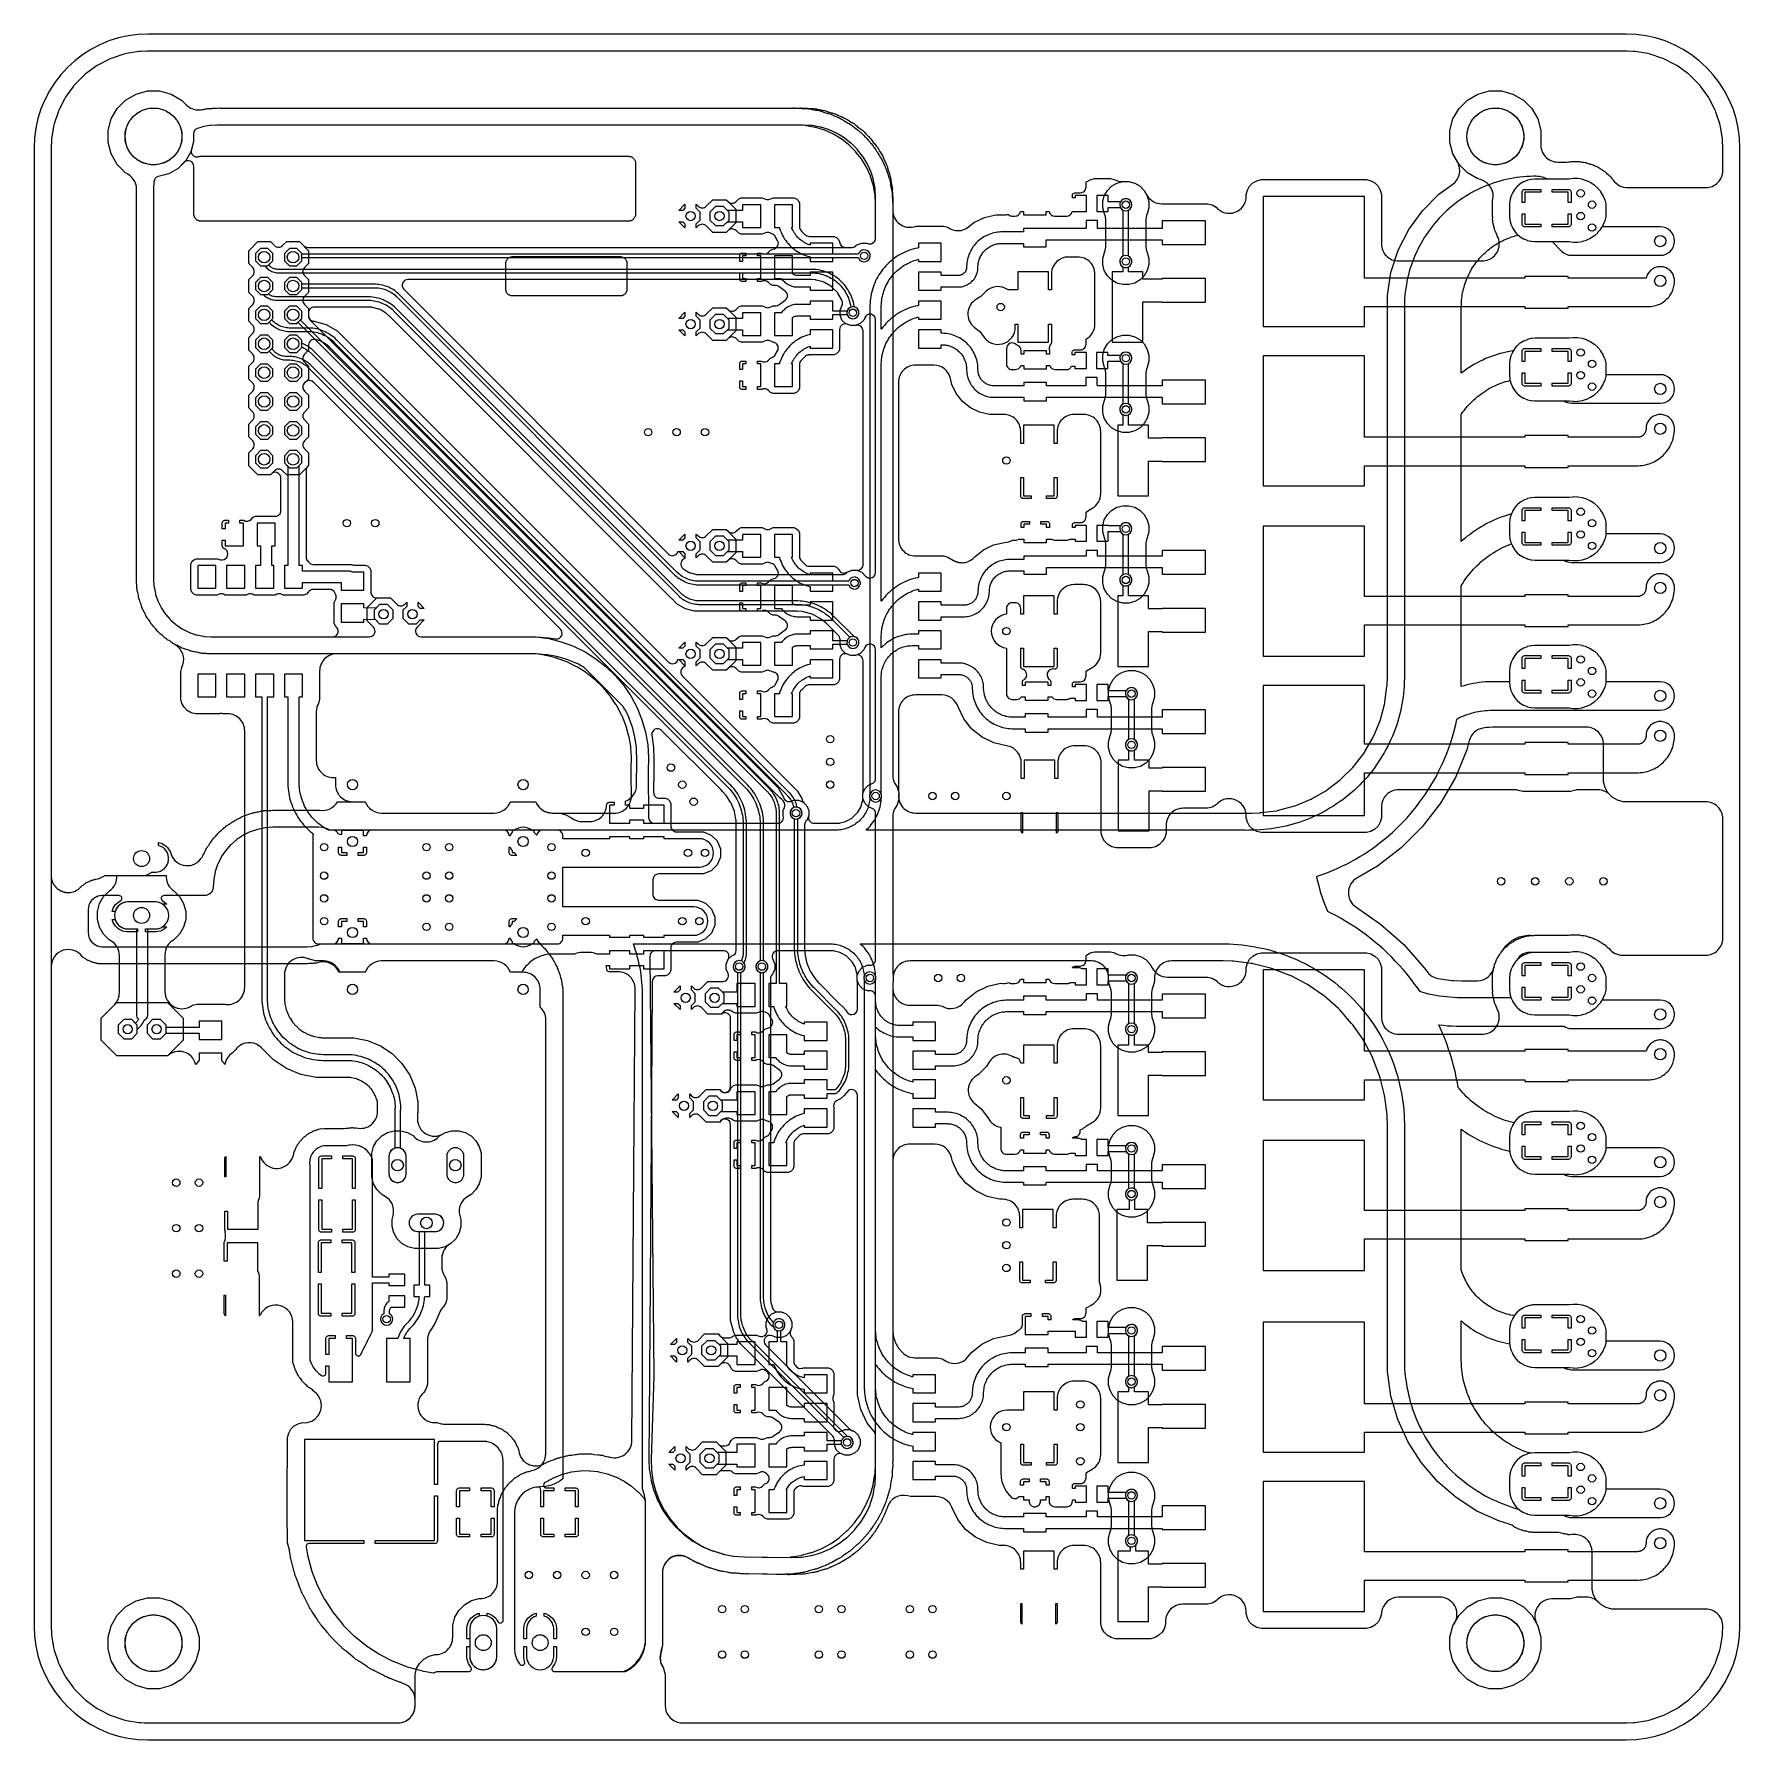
# Model space of a CAD drawing. Header units: millimetres. Extents: x 0 to 150, y 0 to 150.
import ezdxf

# ---------------------------------------------------------------- set-up
doc = ezdxf.new("R2010")
doc.units = ezdxf.units.MM

msp = doc.modelspace()

# ---------------------------------------------------------------- linework, layer by layer
at = {"layer": '16_copper'}
for points in [[(3.03, 74.51, 0.202956), (4.09, 74.99), (4.1, 74.99, 0.016974), (4.17, 75.07), (4.2, 75.09, 0.000585), (4.2, 75.1), (4.24, 75.13, 0.047857), (4.47, 75.29), (4.47, 75.29, 0.017273), (4.56, 75.36), (4.59, 75.38, 0.000585), (4.59, 75.38), (4.63, 75.4, 0.047798), (4.89, 75.52), (4.9, 75.52, 0.017277), (4.99, 75.57), (5.02, 75.58, 0.000586), (5.03, 75.59), (5.07, 75.6, 0.047808), (5.35, 75.67), (5.35, 75.68), (5.35, 75.68), (5.41, 75.7, 0.143401), (6.21, 76), (9.45, 76, 0.165029), (10.36, 76.31), (10.69, 76.31, 0.859038), (10.95, 78.65), (10.95, 78.91), (11.04, 78.89), (11.19, 78.84), (11.34, 78.77), (11.48, 78.68), (11.6, 78.58), (11.72, 78.46), (11.82, 78.34), (11.91, 78.2), (11.98, 78.05, 0.630237), (14.62, 77.44), (14.64, 77.47, 0.070258), (14.88, 77.82), (14.9, 77.87, 0.057961), (15.05, 78.19), (15.06, 78.2, 0.034976), (15.16, 78.39), (15.16, 78.41, 0.037885), (15.3, 78.6), (15.33, 78.64, 0.057999), (15.52, 78.94), (15.53, 78.95, 0.034979), (15.65, 79.13), (15.66, 79.14, 0.037892), (15.81, 79.31), (15.85, 79.35, 0.058016), (16.08, 79.62), (16.09, 79.63, 0.034984), (16.23, 79.79), (16.25, 79.8, 0.037885), (16.42, 79.95), (16.47, 79.99, 0.05803), (16.72, 80.22), (16.74, 80.23, 0.034981), (16.9, 80.37), (16.91, 80.38, 0.037894), (17.11, 80.51), (17.15, 80.54, 0.058), (17.44, 80.73), (17.46, 80.74, 0.034978), (17.64, 80.86), (17.65, 80.87, 0.037893), (17.86, 80.97), (17.91, 80.99, 0.057981), (18.22, 81.15), (18.24, 81.16, 0.034989), (18.43, 81.25), (18.45, 81.26, 0.037887), (18.66, 81.33), (18.72, 81.34, 0.057997), (19.05, 81.46), (19.06, 81.47, 0.034974), (19.27, 81.53), (19.28, 81.54, 0.037894), (19.51, 81.58), (19.57, 81.59, 0.05801), (19.91, 81.66), (19.92, 81.66, 0.034983), (20.13, 81.7), (20.15, 81.7, 0.010244), (20.21, 81.72), (20.23, 81.72, 0.035205), (20.45, 81.72), (20.57, 81.73, 0.018843), (20.68, 81.74), (20.7, 81.74, 0.048539), (20.99, 81.75), (21.13, 81.76, 0.031752), (21.32, 81.75), (24.7, 81.75, 0.002772), (24.72, 81.75), (24.76, 81.75, 0.009312), (24.81, 81.75), (24.85, 81.76, 0.039743), (25.09, 81.75), (25.11, 81.75, 0.317204), (26.68, 82.5), (29.12, 82.5, 0.317786), (30.53, 81.5), (40.47, 81.5, 0.317821), (41.88, 82.5), (44.13, 82.5, 0.254867), (45.21, 81.55), (45.25, 81.55, 0.074521), (45.7, 81.5), (51.02, 81.5, 0.416971), (52.52, 83.01), (52.5, 84.77, 0.02145), (52.5, 84.9), (52.49, 84.94, 0.04909), (52.5, 85.23), (52.5, 85.45, 0.029871), (52.51, 85.62), (52.54, 86.25, 0.026184), (52.53, 86.41), (52.48, 87.23, 0.026188), (52.46, 87.38), (52.32, 88.19, 0.026186), (52.28, 88.35), (52.05, 89.14, 0.026185), (52, 89.29), (51.7, 90.05, 0.026186), (51.63, 90.19), (51.24, 90.92, 0.026186), (51.16, 91.06), (50.7, 91.74, 0.026186), (50.61, 91.86), (50.08, 92.5, 0.026185), (49.97, 92.61), (49.38, 93.18, 0.026188), (49.26, 93.29), (48.61, 93.79, 0.026185), (48.49, 93.88), (47.79, 94.32, 0.026186), (47.65, 94.4), (46.91, 94.76, 0.026187), (46.77, 94.82), (45.99, 95.1, 0.026184), (45.84, 95.15), (45.04, 95.35, 0.026186), (44.89, 95.38), (44.14, 95.49, 0.035116), (43.93, 95.5), (15.93, 95.5), (15.91, 95.5), (15.89, 95.5, 0.015876), (15.79, 95.49), (15.76, 95.49, 0.049099), (15.47, 95.5), (15.31, 95.5, 0.059819), (14.95, 95.53), (14.89, 95.53, 0.034153), (14.69, 95.55), (14.63, 95.56, 0.006528), (14.59, 95.56), (14.56, 95.57, 0.077701), (14.1, 95.67), (14.04, 95.67, 0.03414), (13.84, 95.73), (13.79, 95.74, 0.006553), (13.75, 95.75), (13.72, 95.76, 0.077698), (13.28, 95.92), (13.22, 95.93, 0.034156), (13.03, 96.01), (12.97, 96.03, 0.00651), (12.94, 96.04), (12.91, 96.06, 0.077704), (12.49, 96.27), (12.44, 96.29, 0.034153), (12.26, 96.39), (12.21, 96.42, 0.006526), (12.17, 96.44), (12.14, 96.46, 0.077702), (11.76, 96.72), (11.71, 96.75, 0.034146), (11.54, 96.87), (11.5, 96.91, 0.006516), (11.46, 96.93), (11.44, 96.96, 0.077702), (11.09, 97.27), (11.05, 97.3, 0.03413), (10.9, 97.45), (10.86, 97.48, 0.006514), (10.83, 97.51), (10.81, 97.54, 0.077702), (10.5, 97.9), (10.46, 97.94, 0.034132), (10.33, 98.1), (10.3, 98.14, 0.006509), (10.27, 98.17), (10.25, 98.2, 0.077702), (10, 98.59), (9.96, 98.64, 0.034148), (9.86, 98.82), (9.83, 98.86, 0.006514), (9.8, 98.9), (9.79, 98.93, 0.077704), (9.59, 99.35), (9.56, 99.4, 0.034121), (9.48, 99.59), (9.46, 99.64, 0.006543), (9.44, 99.68), (9.43, 99.71, 0.077698), (9.29, 100.16), (9.26, 100.21, 0.034136), (9.21, 100.41), (9.19, 100.46, 0.006535), (9.18, 100.5), (9.18, 100.54, 0.0777), (9.09, 101), (9.07, 101.05, 0.034158), (9.04, 101.25), (9.03, 101.31, 0.052025), (9.03, 101.62), (9.02, 101.64, 0.015876), (9.01, 101.74), (9.01, 101.77, 0.04909), (9, 102.06), (8.99, 102.22, 0.033661), (9, 102.43), (9, 136.03), (9, 136.05, 0.012289), (9, 136.12), (8.99, 136.14, 0.311113), (8.24, 137.68), (8.04, 137.8), (7.3, 138.54), (6.77, 139.46), (6.5, 140.47), (6.5, 141.53), (6.77, 142.54), (7.3, 143.46), (8.04, 144.2), (8.96, 144.73), (9.97, 145), (11.03, 145), (12.04, 144.73), (12.96, 144.2), (13.38, 143.78, 0.11345), (13.95, 143.42), (13.96, 143.42, 0.091818), (14.5, 143.34), (14.57, 143.34, 0.075922), (15.02, 143.41), (15.04, 143.42), (15.08, 143.43, 0.0354), (15.29, 143.46), (15.35, 143.47, 0.049023), (15.65, 143.47), (15.67, 143.48, 0.019509), (15.79, 143.49), (15.81, 143.49, 0.048527), (16.11, 143.5), (16.28, 143.51, 0.032853), (16.47, 143.5), (66.7, 143.5), (66.72, 143.5, 0.019495), (66.84, 143.51), (66.86, 143.51, 0.048517), (67.16, 143.5), (67.33, 143.5, 0.010349), (67.39, 143.49), (67.42, 143.49, 0.06771), (67.82, 143.46), (67.85, 143.46), (67.88, 143.46, 0.035389), (68.1, 143.44), (68.16, 143.44, 0.046178), (68.43, 143.38), (68.71, 143.32, 0.020317), (68.83, 143.31), (68.86, 143.31), (68.89, 143.3, 0.035398), (69.1, 143.25), (69.16, 143.24, 0.046172), (69.42, 143.15), (69.7, 143.06, 0.020296), (69.81, 143.03), (69.84, 143.03), (69.87, 143.02, 0.035383), (70.07, 142.95), (70.13, 142.93, 0.04617), (70.38, 142.8), (70.64, 142.69, 0.020311), (70.76, 142.64), (70.78, 142.63), (70.81, 142.62, 0.035378), (71, 142.53), (71.06, 142.5, 0.046181), (71.29, 142.34), (71.54, 142.2, 0.020306), (71.64, 142.14), (71.67, 142.13), (71.7, 142.11, 0.035383), (71.88, 141.99), (71.93, 141.96, 0.046176), (72.14, 141.78), (72.37, 141.6, 0.020307), (72.47, 141.53), (72.49, 141.52), (72.52, 141.5, 0.039658), (72.7, 141.35), (72.7, 141.34, 0.051188), (72.92, 141.12), (73.12, 140.92, 0.020317), (73.21, 140.83), (73.23, 140.82), (73.25, 140.8, 0.035397), (73.4, 140.64), (73.44, 140.59, 0.046178), (73.6, 140.37), (73.78, 140.14, 0.020308), (73.86, 140.05), (73.88, 140.03), (73.9, 140.01, 0.035395), (74.02, 139.83), (74.06, 139.78, 0.046176), (74.2, 139.54), (74.34, 139.29, 0.02032), (74.41, 139.19), (74.43, 139.17), (74.45, 139.14, 0.035397), (74.55, 138.96), (74.58, 138.9, 0.046167), (74.69, 138.64), (74.8, 138.38, 0.020322), (74.86, 138.27), (74.87, 138.25), (74.89, 138.22, 0.035393), (74.97, 138.02), (74.99, 137.97, 0.046179), (75.06, 137.7), (75.15, 137.42, 0.020309), (75.19, 137.31), (75.2, 137.29), (75.21, 137.26, 0.035382), (75.27, 137.05), (75.29, 136.99, 0.046177), (75.32, 136.71), (75.38, 136.43, 0.020322), (75.4, 136.31), (75.41, 136.29), (75.42, 136.26, 0.035402), (75.45, 136.04), (75.46, 135.98, 0.023132), (75.46, 135.84), (75.46, 135.82, 0.048341), (75.47, 135.52), (75.48, 135.5, 0.019505), (75.49, 135.38), (75.49, 135.36, 0.048514), (75.5, 135.07), (75.51, 134.89, 0.032853), (75.5, 134.7), (75.5, 84.86, 0.131654), (75.7, 84.11), (75.89, 83.78), (76.03, 83.27, 0.466806), (77.53, 81.5), (107, 81.5, 0.008181), (107.05, 81.5), (107.74, 81.52, 0.024548), (107.88, 81.54), (109.24, 81.71, 0.032737), (109.44, 81.75), (110.76, 82.11, 0.032736), (110.95, 82.17), (112.22, 82.7, 0.032736), (112.39, 82.78), (113.58, 83.47, 0.032737), (113.75, 83.58), (114.84, 84.42, 0.032737), (114.98, 84.55), (115.95, 85.52, 0.032737), (116.08, 85.66), (116.92, 86.75, 0.032737), (117.03, 86.92), (117.72, 88.11, 0.032736), (117.8, 88.28), (118.33, 89.55, 0.032737), (118.39, 89.74), (118.75, 91.06, 0.032737), (118.79, 91.26), (118.96, 92.62, 0.024548), (118.98, 92.76), (119, 93.45, 0.008182), (119, 93.5), (119, 127.02), (119.32, 129.04), (119.95, 130.99), (120.88, 132.81), (122.08, 134.47), (123.53, 135.92), (124.75, 136.8, 0.383864), (125.17, 138.77), (124.77, 139.46), (124.5, 140.47), (124.5, 141.53), (124.77, 142.54), (125.3, 143.46), (126.04, 144.2), (126.96, 144.73), (127.97, 145), (129.03, 145), (130.04, 144.73), (130.96, 144.2), (131.7, 143.46), (132.23, 142.54), (132.5, 141.53), (132.5, 140.39, 0.441997), (133.99, 138.75), (134.78, 138.75, 0.048452), (135.07, 138.78), (135.07, 138.78, 0.030084), (135.25, 138.8), (135.28, 138.8, 0.058943), (135.64, 138.79), (135.68, 138.8, 0.030367), (135.87, 138.79), (135.9, 138.79, 0.058794), (136.25, 138.73), (136.29, 138.73, 0.030368), (136.48, 138.7), (136.5, 138.69, 0.058728), (136.84, 138.58), (136.89, 138.57, 0.030371), (137.06, 138.51), (137.09, 138.51, 0.05909), (137.41, 138.35), (137.45, 138.33, 0.030366), (137.62, 138.25), (137.64, 138.24, 0.059035), (137.94, 138.04), (137.98, 138.01, 0.030366), (138.13, 137.91), (138.15, 137.9, 0.058707), (138.41, 137.66), (138.45, 137.63, 0.030368), (138.59, 137.5), (138.61, 137.48, 0.059183), (138.84, 137.21), (138.87, 137.17, 0.254687), (140.15, 136.5), (147, 136.5, 0.414214), (148.5, 138), (148.5, 140, 0.009817), (148.5, 140.06), (148.48, 140.61, 0.029461), (148.46, 140.78), (148.29, 141.87, 0.039291), (148.23, 142.1), (147.89, 143.14, 0.039289), (147.8, 143.36), (147.3, 144.34, 0.03929), (147.18, 144.54), (146.54, 145.43, 0.03929), (146.38, 145.61), (145.61, 146.38, 0.03929), (145.43, 146.54), (144.54, 147.18, 0.039291), (144.34, 147.3), (143.36, 147.8, 0.039289), (143.14, 147.89), (142.1, 148.23, 0.039291), (141.87, 148.29), (140.78, 148.46, 0.029461), (140.61, 148.48), (140.06, 148.5, 0.009817), (140, 148.5), (10, 148.5, 0.009817), (9.94, 148.5), (9.39, 148.48, 0.029461), (9.22, 148.46), (8.13, 148.29, 0.039291), (7.9, 148.23), (6.86, 147.89, 0.039289), (6.64, 147.8), (5.66, 147.3, 0.03929), (5.46, 147.18), (4.57, 146.54, 0.03929), (4.39, 146.38), (3.62, 145.61, 0.03929), (3.46, 145.43), (2.82, 144.54, 0.03929), (2.7, 144.34), (2.2, 143.36, 0.039289), (2.11, 143.14), (1.77, 142.1, 0.039291), (1.71, 141.87), (1.54, 140.78, 0.029461), (1.52, 140.61), (1.5, 140.06, 0.009817), (1.5, 140), (1.5, 76.01), (1.5, 76), (1.5, 75.99), (1.5, 75.96), (1.5, 75.92), (1.5, 75.91), (1.5, 75.9), (1.51, 75.86), (1.51, 75.82), (1.51, 75.81), (1.51, 75.8), (1.52, 75.76), (1.53, 75.72), (1.53, 75.72), (1.53, 75.71), (1.54, 75.67), (1.55, 75.63), (1.55, 75.62), (1.55, 75.61), (1.57, 75.57), (1.58, 75.54), (1.58, 75.53), (1.58, 75.52), (1.6, 75.48), (1.61, 75.45), (1.61, 75.44), (1.62, 75.43), (1.63, 75.39), (1.65, 75.36), (1.65, 75.35), (1.66, 75.34), (1.68, 75.31), (1.7, 75.27), (1.7, 75.26), (1.7, 75.26), (1.73, 75.22), (1.75, 75.19), (1.75, 75.18), (1.76, 75.17), (1.78, 75.14), (1.8, 75.11), (1.81, 75.1), (1.81, 75.1), (1.84, 75.07), (1.86, 75.04), (1.87, 75.03), (1.87, 75.02), (1.9, 74.99), (1.93, 74.96), (1.93, 74.96), (1.94, 74.95), (1.97, 74.92), (2, 74.9), (2, 74.89), (2.01, 74.88), (2.04, 74.86), (2.07, 74.83), (2.08, 74.83), (2.09, 74.82), (2.12, 74.8), (2.15, 74.78), (2.16, 74.77), (2.16, 74.77), (2.2, 74.75), (2.23, 74.72), (2.24, 74.72), (2.25, 74.72), (2.28, 74.7), (2.32, 74.68), (2.32, 74.67), (2.33, 74.67), (2.37, 74.65), (2.4, 74.64), (2.41, 74.63), (2.42, 74.63), (2.46, 74.62), (2.49, 74.6), (2.5, 74.6), (2.51, 74.59), (2.55, 74.58), (2.59, 74.57), (2.59, 74.57), (2.6, 74.57), (2.64, 74.56), (2.68, 74.55), (2.69, 74.55), (2.7, 74.54), (2.74, 74.54), (2.77, 74.53), (2.78, 74.53), (2.79, 74.53), (2.83, 74.52), (2.87, 74.52), (2.88, 74.52), (2.89, 74.52), (2.93, 74.52), (2.97, 74.51), (2.98, 74.51), (2.99, 74.51)], [(65.42, 80.6, 0.510449), (65.87, 81.27), (65.87, 81.72), (65.98, 82, 0.284096), (65.9, 82.52), (65.89, 82.54, 0.090522), (65.76, 82.68), (65.59, 82.85), (65.59, 82.85), (26.15, 122.29), (26.15, 122.29), (25.97, 122.47, 0.016364), (25.95, 122.49), (25.73, 122.68, 0.049127), (25.65, 122.74), (25.16, 123.02, 0.065542), (25.04, 123.07), (24.76, 123.14, 0.493147), (24.13, 122.66), (24.13, 122.21), (23.78, 121.85, 0.414214), (23.78, 121.15), (24.13, 120.79), (24.13, 119.67), (23.78, 119.31, 0.414214), (23.78, 118.61), (24.13, 118.25), (24.13, 117.13), (23.78, 116.77, 0.414214), (23.78, 116.07), (24.13, 115.71), (24.13, 114.59), (23.78, 114.23, 0.414214), (23.78, 113.53), (24.13, 113.17), (24.13, 112.05), (23.33, 111.25), (22.21, 111.25), (21.85, 111.6, 0.414214), (21.15, 111.6), (20.79, 111.25), (19.67, 111.25), (18.87, 112.05), (18.87, 113.17), (19.22, 113.53, 0.414214), (19.22, 114.23), (18.87, 114.59), (18.87, 115.71), (19.22, 116.07, 0.414214), (19.22, 116.77), (18.87, 117.13), (18.87, 118.25), (19.22, 118.61, 0.414214), (19.22, 119.31), (18.87, 119.67), (18.87, 120.79), (19.22, 121.15, 0.414214), (19.22, 121.85), (18.87, 122.21), (18.87, 123.33), (19.22, 123.69, 0.414214), (19.22, 124.39), (18.87, 124.75), (18.87, 125.87), (19.22, 126.23, 0.414214), (19.22, 126.93), (18.87, 127.29), (18.87, 128.41), (19.22, 128.77, 0.414214), (19.22, 129.47), (18.87, 129.83), (18.87, 130.95), (19.67, 131.75), (20.79, 131.75), (21.15, 131.4, 0.414214), (21.85, 131.4), (22.21, 131.75), (23.33, 131.75), (23.69, 131.4, 0.198912), (24.04, 131.25), (71.95, 131.25, 0.198912), (72.3, 131.4), (72.36, 131.46), (72.78, 131.63), (73.22, 131.63, 0.593969), (74, 132.06), (74, 135.05, 0.015106), (74, 135.08), (73.95, 135.86, 0.030215), (73.94, 135.92), (73.8, 136.68, 0.030219), (73.79, 136.74), (73.56, 137.49, 0.030216), (73.54, 137.54), (73.22, 138.25, 0.030217), (73.19, 138.31), (72.79, 138.97, 0.030217), (72.75, 139.02), (72.27, 139.63, 0.030651), (72.23, 139.68), (71.68, 140.23, 0.030216), (71.64, 140.27), (71.02, 140.75, 0.030217), (70.97, 140.79), (70.31, 141.19, 0.030217), (70.25, 141.22), (69.54, 141.54, 0.030643), (69.49, 141.56), (68.74, 141.79, 0.030219), (68.68, 141.8), (67.92, 141.94, 0.030651), (67.86, 141.95), (67.08, 142, 0.015106), (67.05, 142), (16.12, 142, 0.015106), (16.09, 142), (15.47, 141.96, 0.030216), (15.41, 141.95), (14.81, 141.84, 0.030217), (14.75, 141.83), (14.37, 141.71, 0.328262), (14.02, 141.23), (14.02, 140.54), (13.78, 139.64), (13.31, 138.84), (12.66, 138.19), (11.86, 137.72), (10.91, 137.47, 0.322696), (10.54, 137.02), (10.5, 136.41, 0.015104), (10.5, 136.38), (10.5, 102.08, 0.016365), (10.5, 102.05), (10.54, 101.45, 0.032735), (10.55, 101.39), (10.67, 100.8, 0.032738), (10.68, 100.73), (10.88, 100.17, 0.032735), (10.9, 100.11), (11.17, 99.57, 0.032737), (11.2, 99.51), (11.53, 99.01, 0.032736), (11.57, 98.96), (11.97, 98.51, 0.032739), (12.01, 98.47), (12.46, 98.07, 0.032736), (12.51, 98.03), (13.01, 97.7, 0.032737), (13.07, 97.67), (13.61, 97.4, 0.032735), (13.67, 97.38), (14.23, 97.18, 0.032738), (14.3, 97.17), (14.89, 97.05, 0.032735), (14.95, 97.04), (15.55, 97, 0.016365), (15.58, 97), (29.48, 97, 0.668179), (29.84, 97.85), (29.29, 98.4), (29.29, 99.59), (30.13, 100.43), (31.33, 100.43), (31.89, 99.87, 0.414215), (32.6, 99.87), (32.77, 100.04), (32.77, 99.68), (32.43, 99.34), (32.43, 98.65), (32.92, 98.15), (33.62, 98.15), (33.96, 98.49), (34.31, 98.49), (33.68, 97.85, 0.668179), (34.03, 97), (44.14, 97), (45.25, 96.84), (46.36, 96.57), (47.43, 96.18), (48.45, 95.68), (49.41, 95.07), (50.31, 94.37), (51.13, 93.58), (51.86, 92.71), (52.49, 91.76), (53.03, 90.76), (53.45, 89.7), (53.77, 88.61), (53.96, 87.49), (54.04, 86.35), (54, 85.19, 0.011271), (54, 85.17), (54.04, 81.1, 0.411463), (54.54, 80.6), (65.4, 80.6)], [(131, 25.4), (130.8, 25.48), (130.61, 25.57), (130.42, 25.65), (130.23, 25.75), (130.05, 25.84), (129.86, 25.95), (129.68, 26.05), (129.51, 26.16), (129.33, 26.28), (129.16, 26.4), (128.99, 26.52), (128.82, 26.65), (128.66, 26.78), (128.5, 26.91), (128.34, 27.05), (128.19, 27.19), (128.04, 27.34), (127.89, 27.49), (127.75, 27.64), (127.61, 27.8), (127.48, 27.96), (127.34, 28.12), (127.22, 28.29), (127.09, 28.46), (126.98, 28.63), (126.86, 28.81), (126.75, 28.99), (126.64, 29.17), (126.54, 29.35), (126.44, 29.53), (126.35, 29.72), (126.26, 29.91), (126.18, 30.1), (126.1, 30.3), (126.03, 30.49), (125.96, 30.69), (125.89, 30.89), (125.83, 31.09), (125.78, 31.29), (125.73, 31.5), (125.68, 31.7), (125.64, 31.91), (125.61, 32.11), (125.58, 32.32), (125.55, 32.53), (125.53, 32.74), (125.52, 32.95), (125.51, 33.16), (125.5, 33.36), (125.5, 33.47), (125.5, 36.85), (125.54, 36.82), (125.73, 36.65), (125.93, 36.49), (126.13, 36.34), (126.34, 36.19), (126.55, 36.05), (126.76, 35.92), (126.99, 35.79), (127.21, 35.67), (127.44, 35.56), (127.67, 35.45), (127.9, 35.35), (128.14, 35.26), (128.38, 35.18), (128.62, 35.1), (128.86, 35.03), (129.11, 34.97), (129.36, 34.91), (129.61, 34.87), (129.76, 34.84), (129.78, 34.67, 0.039596), (129.78, 34.63), (129.85, 34.32, 0.03929), (129.87, 34.29), (129.99, 34, 0.039289), (130, 33.96), (130.17, 33.69, 0.039571), (130.19, 33.66), (130.4, 33.42, 0.03958), (130.42, 33.4), (130.66, 33.19, 0.039291), (130.69, 33.17), (130.96, 33, 0.039289), (131, 32.99), (131.29, 32.87, 0.039593), (131.32, 32.85), (131.63, 32.78, 0.039573), (131.67, 32.78), (131.98, 32.75, 0.019635), (132, 32.75), (134.52, 32.75, 0.144365), (135.2, 32.55), (143, 32.55, 1), (143, 35.05), (138.25, 35.05), (138.25, 36, 0.067302), (138.24, 36.07), (138.14, 36.42, 0.035714), (138.13, 36.45), (137.99, 36.78, 0.035715), (137.97, 36.82), (137.78, 37.12, 0.035716), (137.76, 37.15), (137.52, 37.43, 0.035713), (137.5, 37.46), (137.23, 37.7, 0.035717), (137.2, 37.72), (136.9, 37.92, 0.035716), (136.87, 37.94), (136.54, 38.1, 0.035715), (136.51, 38.11), (136.16, 38.22, 0.035715), (136.12, 38.23), (135.76, 38.29, 0.035716), (135.73, 38.29), (135.37, 38.3, 0.035714), (135.33, 38.29), (134.98, 38.25), (132, 38.25, 0.074128), (131.63, 38.22), (131.32, 38.15, 0.03929), (131.29, 38.13), (131, 38.01, 0.039289), (130.96, 38), (130.69, 37.83, 0.039571), (130.66, 37.81), (130.42, 37.6, 0.03958), (130.4, 37.58), (130.19, 37.34, 0.034147), (130.17, 37.31), (130.03, 37.33), (129.86, 37.36), (129.68, 37.4), (129.51, 37.45), (129.34, 37.49), (129.17, 37.55), (129.01, 37.61), (128.84, 37.67), (128.68, 37.74), (128.52, 37.81), (128.36, 37.89), (128.2, 37.98), (128.05, 38.07), (127.9, 38.16), (127.75, 38.26), (127.61, 38.36), (127.46, 38.47), (127.33, 38.58), (127.19, 38.69), (127.06, 38.81), (126.93, 38.93), (126.81, 39.06), (126.69, 39.19), (126.58, 39.33), (126.47, 39.46), (126.36, 39.61), (126.26, 39.75), (126.16, 39.9), (126.07, 40.05), (125.98, 40.2), (125.89, 40.36), (125.81, 40.52), (125.74, 40.68), (125.67, 40.84), (125.61, 41.01), (125.55, 41.17), (125.5, 41.32), (125.5, 53.69), (125.61, 53.61), (125.86, 53.44), (126.11, 53.27), (126.37, 53.12), (126.63, 52.97), (126.89, 52.82), (127.16, 52.69), (127.44, 52.56), (127.71, 52.43), (127.99, 52.32), (128.27, 52.21), (128.55, 52.11), (128.84, 52.02), (129.13, 51.93), (129.42, 51.85), (129.71, 51.78), (129.77, 51.77, 0.138675), (129.78, 51.63), (129.85, 51.32, 0.03929), (129.87, 51.29), (129.99, 51, 0.039289), (130, 50.96), (130.17, 50.69, 0.039571), (130.19, 50.66), (130.4, 50.42, 0.03958), (130.42, 50.4), (130.66, 50.19, 0.039291), (130.69, 50.17), (130.96, 50, 0.039289), (131, 49.99), (131.29, 49.87, 0.039593), (131.32, 49.85), (131.63, 49.78, 0.039573), (131.67, 49.78), (131.98, 49.75, 0.019635), (132, 49.75), (134.52, 49.75, 0.144365), (135.2, 49.55), (143, 49.55, 1), (143, 52.05), (138.25, 52.05), (138.25, 53, 0.067302), (138.24, 53.07), (138.14, 53.42, 0.035714), (138.13, 53.45), (137.99, 53.78, 0.035715), (137.97, 53.82), (137.78, 54.12, 0.035716), (137.76, 54.15), (137.52, 54.43, 0.035713), (137.5, 54.46), (137.23, 54.7, 0.035717), (137.2, 54.72), (136.9, 54.92, 0.035716), (136.87, 54.94), (136.54, 55.1, 0.035715), (136.51, 55.11), (136.16, 55.22, 0.035715), (136.12, 55.23), (135.76, 55.29, 0.035716), (135.73, 55.29), (135.37, 55.3, 0.035714), (135.33, 55.29), (134.98, 55.25), (132, 55.25, 0.074128), (131.63, 55.22), (131.32, 55.15, 0.03929), (131.29, 55.13), (131, 55.01, 0.039289), (130.96, 55), (130.69, 54.83, 0.039571), (130.66, 54.81), (130.42, 54.6, 0.03958), (130.4, 54.58), (130.19, 54.34, 0.101204), (130.14, 54.25), (130.03, 54.28), (129.81, 54.34), (129.58, 54.4), (129.36, 54.48), (129.13, 54.56), (128.91, 54.64), (128.7, 54.73), (128.48, 54.83), (128.27, 54.93), (128.06, 55.04), (127.85, 55.15), (127.65, 55.27), (127.45, 55.39), (127.25, 55.52), (127.06, 55.65), (126.87, 55.79), (126.68, 55.93), (126.5, 56.08), (126.32, 56.23), (126.14, 56.39), (125.97, 56.55), (125.8, 56.72), (125.64, 56.89), (125.48, 57.07), (125.33, 57.25), (125.23, 57.37), (125.16, 57.79), (125.06, 58.28), (124.95, 58.78), (124.83, 59.27), (124.7, 59.76), (124.55, 60.25), (124.39, 60.73), (124.23, 61.21), (124.05, 61.68), (123.85, 62.15), (123.65, 62.62), (123.53, 62.89), (123.54, 62.89), (123.92, 62.84), (124.29, 62.8), (124.66, 62.78), (125.04, 62.76), (125.41, 62.75), (134.52, 62.75, 0.134476), (135.15, 62.55), (143, 62.55, 1), (143, 65.05), (137.89, 65.05), (137.97, 65.18, 0.035715), (137.99, 65.22), (138.13, 65.55, 0.035714), (138.14, 65.58), (138.24, 65.93, 0.067302), (138.25, 66), (138.25, 67, 0.067302), (138.24, 67.07), (138.14, 67.42, 0.035714), (138.13, 67.45), (137.99, 67.78, 0.035715), (137.97, 67.82), (137.78, 68.12, 0.035716), (137.76, 68.15), (137.52, 68.43, 0.035713), (137.5, 68.46), (137.23, 68.7, 0.035717), (137.2, 68.72), (136.9, 68.92, 0.035716), (136.87, 68.94), (136.54, 69.1, 0.035715), (136.51, 69.11), (136.16, 69.22, 0.035715), (136.12, 69.23), (135.76, 69.29, 0.035716), (135.73, 69.29), (135.37, 69.3, 0.035714), (135.33, 69.29), (134.98, 69.25), (132, 69.25, 0.019635), (131.98, 69.25), (131.72, 69.23, 0.331793), (130.39, 68.57), (130.19, 68.34, 0.039291), (130.17, 68.31), (130, 68.04, 0.039289), (129.99, 68), (129.87, 67.71, 0.039593), (129.85, 67.68), (129.78, 67.37, 0.039294), (129.78, 67.33), (129.75, 67.02, 0.019635), (129.75, 67), (129.75, 66, 0.019635), (129.75, 65.98), (129.78, 65.67, 0.039596), (129.78, 65.63), (129.85, 65.32, 0.078396), (129.88, 65.25), (125.6, 65.25), (125.44, 65.25), (125.13, 65.26), (124.81, 65.27), (124.5, 65.3), (124.19, 65.33), (123.87, 65.36), (123.56, 65.41), (123.25, 65.46), (122.95, 65.52), (122.64, 65.59), (122.33, 65.67), (122.03, 65.75), (121.88, 65.8), (121.64, 66.14), (121.34, 66.55), (121.03, 66.95), (120.71, 67.35), (120.39, 67.74), (120.05, 68.12), (119.7, 68.49), (119.35, 68.85), (118.99, 69.2), (118.62, 69.55), (118.24, 69.89), (117.85, 70.21), (117.45, 70.53), (117.05, 70.84), (116.64, 71.14), (116.22, 71.43), (115.8, 71.7), (115.36, 71.97), (114.93, 72.23), (114.48, 72.48), (114.03, 72.71), (113.78, 72.84), (113.74, 72.91), (113.62, 73.2), (113.5, 73.49), (113.39, 73.79), (113.29, 74.08), (113.19, 74.38), (113.1, 74.68), (113.02, 74.99), (112.94, 75.29), (112.87, 75.6), (112.81, 75.9), (112.81, 75.93), (112.93, 75.97), (113.35, 76.12), (113.77, 76.28), (114.18, 76.45), (114.59, 76.63), (115, 76.82), (115.4, 77.02), (115.8, 77.22), (116.19, 77.44), (116.57, 77.67), (116.95, 77.9), (117.33, 78.15), (117.69, 78.4), (118.05, 78.66), (118.41, 78.94), (118.76, 79.22), (119.1, 79.5), (119.44, 79.8), (119.76, 80.11), (120.08, 80.42), (120.39, 80.74), (120.7, 81.06), (121, 81.4), (121.28, 81.74), (121.56, 82.09), (121.84, 82.45), (122.1, 82.81), (122.35, 83.17), (122.6, 83.55), (122.83, 83.93), (123.06, 84.31), (123.28, 84.7), (123.48, 85.1), (123.68, 85.5), (123.87, 85.91), (124.05, 86.32), (124.22, 86.73), (124.38, 87.15), (124.53, 87.57), (124.66, 88), (124.79, 88.42), (124.91, 88.86), (125.02, 89.29), (125.11, 89.73), (125.13, 89.79), (125.28, 89.87), (125.46, 89.95), (125.65, 90.03), (125.84, 90.11), (126.03, 90.17), (126.22, 90.24), (126.41, 90.29), (126.61, 90.34), (126.8, 90.39), (127, 90.43), (127.2, 90.46), (127.4, 90.49), (127.6, 90.51), (127.8, 90.53), (128, 90.54), (128.2, 90.55), (128.3, 90.55), (143, 90.55, 1), (143, 93.05), (138.25, 93.05), (138.25, 94, 0.067302), (138.24, 94.07), (138.14, 94.42, 0.035714), (138.13, 94.45), (137.99, 94.78, 0.035715), (137.97, 94.82), (137.78, 95.12, 0.035716), (137.76, 95.15), (137.52, 95.43, 0.035713), (137.5, 95.46), (137.23, 95.7, 0.035717), (137.2, 95.72), (136.9, 95.92, 0.035716), (136.87, 95.94), (136.54, 96.1, 0.035715), (136.51, 96.11), (136.16, 96.22, 0.035715), (136.12, 96.23), (135.76, 96.29, 0.035716), (135.73, 96.29), (135.37, 96.3, 0.035714), (135.33, 96.29), (134.98, 96.25), (132, 96.25, 0.019635), (131.98, 96.25), (131.67, 96.22, 0.039596), (131.63, 96.22), (131.32, 96.15, 0.03929), (131.29, 96.13), (131, 96.01, 0.039289), (130.96, 96), (130.69, 95.83, 0.039571), (130.66, 95.81), (130.42, 95.6, 0.03958), (130.4, 95.58), (130.19, 95.34, 0.039291), (130.17, 95.31), (130, 95.04, 0.039289), (129.99, 95), (129.87, 94.71, 0.039593), (129.85, 94.68), (129.78, 94.37, 0.039294), (129.78, 94.33), (129.75, 94.02, 0.019635), (129.75, 94), (129.75, 93.05), (128.16, 93.05), (127.89, 93.04), (127.62, 93.03), (127.35, 93), (127.08, 92.97), (126.81, 92.93), (126.54, 92.89), (126.27, 92.83), (126, 92.77), (125.74, 92.7), (125.48, 92.62), (125.49, 92.83), (125.5, 93.28), (125.5, 101.51), (125.6, 101.67), (125.72, 101.86), (125.85, 102.05), (125.99, 102.24), (126.13, 102.42), (126.27, 102.6), (126.42, 102.77), (126.57, 102.94), (126.73, 103.11), (126.89, 103.27), (127.06, 103.43), (127.23, 103.58), (127.4, 103.73), (127.58, 103.87), (127.76, 104.01), (127.95, 104.15), (128.14, 104.28), (128.33, 104.4), (128.53, 104.52), (128.72, 104.63), (128.93, 104.74), (129.13, 104.85), (129.34, 104.95), (129.55, 105.04), (129.76, 105.13), (129.91, 105.19), (129.99, 105, 0.039289), (130, 104.96), (130.17, 104.69, 0.039571), (130.19, 104.66), (130.4, 104.42, 0.03958), (130.42, 104.4), (130.66, 104.19, 0.039291), (130.69, 104.17), (130.96, 104, 0.039289), (131, 103.99), (131.29, 103.87, 0.039593), (131.32, 103.85), (131.63, 103.78, 0.039573), (131.67, 103.78), (131.98, 103.75, 0.019635), (132, 103.75), (134.52, 103.75, 0.144365), (135.2, 103.55), (143, 103.55, 1), (143, 106.05), (138.25, 106.05), (138.25, 107, 0.067302), (138.24, 107.07), (138.14, 107.42, 0.035714), (138.13, 107.45), (137.99, 107.78, 0.035715), (137.97, 107.82), (137.78, 108.12, 0.035716), (137.76, 108.15), (137.52, 108.43, 0.035713), (137.5, 108.46), (137.23, 108.7, 0.035717), (137.2, 108.72), (136.9, 108.92, 0.035716), (136.87, 108.94), (136.54, 109.1, 0.035715), (136.51, 109.11), (136.16, 109.22, 0.035715), (136.12, 109.23), (135.76, 109.29, 0.035716), (135.73, 109.29), (135.37, 109.3, 0.035714), (135.33, 109.29), (134.98, 109.25), (132, 109.25, 0.019635), (131.98, 109.25), (131.67, 109.22, 0.039596), (131.63, 109.22), (131.32, 109.15, 0.03929), (131.29, 109.13), (131, 109.01, 0.039289), (130.96, 109), (130.69, 108.83, 0.039571), (130.66, 108.81), (130.42, 108.6, 0.03958), (130.4, 108.58), (130.19, 108.34, 0.039291), (130.17, 108.31), (130, 108.04, 0.039289), (129.99, 108), (129.91, 107.82), (129.66, 107.74), (129.38, 107.65), (129.11, 107.56), (128.83, 107.45), (128.56, 107.34), (128.29, 107.22), (128.02, 107.09), (127.76, 106.96), (127.5, 106.82), (127.25, 106.67), (127, 106.52), (126.75, 106.35), (126.51, 106.19), (126.27, 106.01), (126.03, 105.84), (125.81, 105.65), (125.58, 105.46), (125.5, 105.39), (125.5, 116.57), (125.53, 116.61), (125.65, 116.78), (125.77, 116.94), (125.9, 117.1), (126.03, 117.25), (126.16, 117.41), (126.3, 117.55), (126.45, 117.7), (126.59, 117.84), (126.75, 117.97), (126.9, 118.1), (127.06, 118.23), (127.22, 118.35), (127.39, 118.47), (127.56, 118.58), (127.73, 118.69), (127.9, 118.8), (128.08, 118.89), (128.26, 118.99), (128.45, 119.08), (128.63, 119.16), (128.82, 119.24), (129.01, 119.31), (129.2, 119.38), (129.4, 119.44), (129.59, 119.49), (129.79, 119.54), (129.8, 119.55), (129.85, 119.32, 0.03929), (129.87, 119.29), (129.99, 119, 0.039289), (130, 118.96), (130.17, 118.69, 0.039571), (130.19, 118.66), (130.4, 118.42, 0.03958), (130.42, 118.4), (130.66, 118.19, 0.039291), (130.69, 118.17), (130.96, 118, 0.039289), (131, 117.99), (131.29, 117.87, 0.039593), (131.32, 117.85), (131.63, 117.78, 0.039573), (131.67, 117.78), (131.98, 117.75, 0.019635), (132, 117.75), (134.52, 117.75, 0.144365), (135.2, 117.55), (143, 117.55, 1), (143, 120.05), (138.25, 120.05), (138.25, 121, 0.067302), (138.24, 121.07), (138.14, 121.42, 0.035714), (138.13, 121.45), (137.99, 121.78, 0.035715), (137.97, 121.82), (137.78, 122.12, 0.035716), (137.76, 122.15), (137.52, 122.43, 0.035713), (137.5, 122.46), (137.23, 122.7, 0.035717), (137.2, 122.72), (136.9, 122.92, 0.035716), (136.87, 122.94), (136.54, 123.1, 0.035715), (136.51, 123.11), (136.16, 123.22, 0.035715), (136.12, 123.23), (135.76, 123.29, 0.035716), (135.73, 123.29), (135.37, 123.3, 0.035714), (135.33, 123.29), (134.98, 123.25), (132, 123.25, 0.019635), (131.98, 123.25), (131.67, 123.22, 0.039596), (131.63, 123.22), (131.32, 123.15, 0.03929), (131.29, 123.13), (131, 123.01, 0.039289), (130.96, 123), (130.69, 122.83, 0.039571), (130.66, 122.81), (130.42, 122.6, 0.03958), (130.4, 122.58), (130.19, 122.34, 0.039291), (130.17, 122.31), (130.07, 122.14), (130, 122.14), (129.73, 122.09), (129.46, 122.04), (129.2, 121.98), (128.93, 121.91), (128.67, 121.83), (128.41, 121.75), (128.15, 121.66), (127.9, 121.56), (127.64, 121.46), (127.39, 121.34), (127.15, 121.23), (126.9, 121.1), (126.66, 120.97), (126.43, 120.83), (126.2, 120.68), (125.97, 120.53), (125.75, 120.37), (125.53, 120.21), (125.5, 120.19), (125.5, 126, 0.025386), (125.51, 126.26), (125.51, 126.43), (125.53, 126.59), (125.55, 126.76), (125.57, 126.93), (125.59, 127.1), (125.62, 127.27), (125.66, 127.43), (125.7, 127.6), (125.74, 127.76), (125.79, 127.93), (125.84, 128.09), (125.9, 128.25), (125.96, 128.41), (126.03, 128.57), (126.1, 128.72), (126.17, 128.87), (126.25, 129.03), (126.33, 129.18), (126.41, 129.32), (126.5, 129.47), (126.6, 129.61), (126.69, 129.75), (126.79, 129.89), (126.9, 130.02), (127, 130.16), (127.11, 130.29), (127.23, 130.41), (127.34, 130.54), (127.46, 130.66), (127.59, 130.77), (127.71, 130.89), (127.84, 131), (127.98, 131.1), (128.11, 131.21), (128.25, 131.31), (128.39, 131.4), (128.53, 131.5), (128.68, 131.59), (128.82, 131.67), (128.97, 131.75), (129.13, 131.83), (129.28, 131.9), (129.43, 131.97), (129.59, 132.04), (129.75, 132.1), (129.91, 132.16), (130.07, 132.21), (130.24, 132.26), (130.4, 132.3), (130.51, 132.33), (130.66, 132.19, 0.039291), (130.69, 132.17), (130.96, 132, 0.039289), (131, 131.99), (131.29, 131.87, 0.039593), (131.32, 131.85), (131.63, 131.78, 0.039573), (131.67, 131.78), (131.98, 131.75, 0.019635), (132, 131.75), (133.48, 131.75), (134.32, 130.92, 0.198912), (135.2, 130.55), (143, 130.55, 1), (143, 133.05), (137.89, 133.05), (137.97, 133.18, 0.035715), (137.99, 133.22), (138.13, 133.55, 0.035714), (138.14, 133.58), (138.24, 133.93, 0.067302), (138.25, 134), (138.25, 135, 0.067302), (138.24, 135.07), (138.14, 135.42, 0.035714), (138.13, 135.45), (137.99, 135.78, 0.035715), (137.97, 135.82), (137.78, 136.12, 0.035716), (137.76, 136.15), (137.52, 136.43, 0.035713), (137.5, 136.46), (137.23, 136.7, 0.035717), (137.2, 136.72), (136.9, 136.92, 0.035716), (136.87, 136.94), (136.54, 137.1, 0.035715), (136.51, 137.11), (136.16, 137.22, 0.035715), (136.12, 137.23), (135.76, 137.29, 0.035716), (135.73, 137.29), (135.37, 137.3, 0.035714), (135.33, 137.29), (134.98, 137.25), (133.09, 137.25), (133.02, 137.28), (132.89, 137.34), (132.76, 137.38), (132.62, 137.42), (132.49, 137.45), (132.35, 137.48), (132.21, 137.49), (132.07, 137.5), (131.85, 137.5), (131.55, 137.49), (131.25, 137.48), (130.95, 137.45), (130.65, 137.42), (130.35, 137.38), (130.05, 137.33), (129.76, 137.28), (129.46, 137.22), (129.17, 137.15), (128.88, 137.07), (128.59, 136.98), (128.3, 136.89), (128.02, 136.79), (127.74, 136.68), (127.46, 136.57), (127.19, 136.44), (126.91, 136.31), (126.64, 136.18), (126.38, 136.03), (126.12, 135.88), (125.86, 135.73), (125.61, 135.56), (125.36, 135.39), (125.12, 135.22), (124.88, 135.03), (124.65, 134.84), (124.42, 134.65), (124.19, 134.45), (123.97, 134.24), (123.76, 134.03), (123.55, 133.81), (123.35, 133.58), (123.16, 133.35), (122.97, 133.12), (122.78, 132.88), (122.61, 132.64), (122.44, 132.39), (122.27, 132.14), (122.12, 131.88), (121.97, 131.62), (121.82, 131.36), (121.69, 131.09), (121.56, 130.81), (121.43, 130.54), (121.32, 130.26), (121.21, 129.98), (121.11, 129.7), (121.02, 129.41), (120.93, 129.12), (120.85, 128.83), (120.78, 128.54), (120.72, 128.24), (120.67, 127.95), (120.62, 127.65), (120.58, 127.35), (120.55, 127.05), (120.52, 126.75), (120.51, 126.45), (120.5, 126.15), (120.5, 93.5), (120.5, 93.34), (120.49, 93.01), (120.48, 92.68), (120.45, 92.36), (120.42, 92.03), (120.38, 91.71), (120.33, 91.39), (120.28, 91.07), (120.22, 90.75), (120.15, 90.43), (120.07, 90.11), (119.98, 89.8), (119.89, 89.48), (119.79, 89.17), (119.68, 88.87), (119.56, 88.56), (119.44, 88.26), (119.31, 87.96), (119.17, 87.66), (119.03, 87.37), (118.88, 87.08), (118.72, 86.8), (118.55, 86.52), (118.38, 86.24), (118.2, 85.97), (118.02, 85.7), (117.83, 85.43), (117.63, 85.17), (117.42, 84.92), (117.21, 84.67), (117, 84.43), (116.77, 84.19), (116.55, 83.95), (116.31, 83.73), (116.07, 83.5), (115.83, 83.29), (115.58, 83.08), (115.33, 82.87), (115.07, 82.67), (114.8, 82.48), (114.53, 82.3), (114.26, 82.12), (113.98, 81.95), (113.7, 81.78), (113.42, 81.62), (113.13, 81.47), (112.84, 81.33), (112.54, 81.19), (112.24, 81.06), (111.94, 80.94), (111.63, 80.82), (111.33, 80.71), (111.02, 80.61), (110.7, 80.52), (110.39, 80.43), (110.07, 80.35), (109.75, 80.28), (109.43, 80.22), (109.11, 80.17), (108.79, 80.12), (108.47, 80.08), (108.14, 80.05), (107.82, 80.02), (107.49, 80.01), (107.16, 80, 0.037337), (106.79, 79.99), (106.65, 79.98, 0.032501), (106, 80), (73.15, 80), (73.27, 80.11), (73.39, 80.23), (73.51, 80.36), (73.62, 80.5), (73.73, 80.63), (73.83, 80.78), (73.92, 80.92), (74.01, 81.08), (74.09, 81.23), (74.16, 81.39), (74.23, 81.55), (74.29, 81.71), (74.34, 81.88), (74.39, 82.05), (74.42, 82.22), (74.45, 82.39), (74.48, 82.56), (74.49, 82.74), (74.5, 82.82, 0.979902), (73.51, 83.2), (73.49, 83.15, 0.163981), (73.49, 82.8), (73.48, 82.67), (73.47, 82.54), (73.44, 82.41), (73.41, 82.29), (73.38, 82.16), (73.34, 82.04), (73.3, 81.91), (73.25, 81.79), (73.19, 81.67), (73.13, 81.56), (73.06, 81.44), (72.99, 81.33), (72.92, 81.23), (72.84, 81.12), (72.76, 81.02), (72.67, 80.93), (72.57, 80.83), (72.48, 80.74), (72.38, 80.66), (72.27, 80.58), (72.17, 80.51), (72.06, 80.44), (71.94, 80.37), (71.83, 80.31), (71.71, 80.25), (71.59, 80.2), (71.46, 80.16), (71.34, 80.12), (71.21, 80.09), (71.09, 80.06), (70.96, 80.03), (70.83, 80.02), (70.7, 80.01), (70.57, 80), (70.5, 80), (26.03, 80), (26, 80.01), (25.71, 80.13, 0.039593), (25.68, 80.15), (25.37, 80.22, 0.039573), (25.33, 80.22), (25.02, 80.25, 0.019635), (25, 80.25), (21, 80.25, 0.016363), (20.98, 80.25), (20.33, 80.21, 0.032737), (20.3, 80.2), (19.66, 80.07, 0.032737), (19.63, 80.07), (19.01, 79.86, 0.032736), (18.98, 79.84), (18.39, 79.55, 0.032739), (18.36, 79.54), (17.82, 79.17, 0.032733), (17.79, 79.15), (17.3, 78.72, 0.032739), (17.28, 78.7), (16.85, 78.21, 0.032733), (16.83, 78.18), (16.46, 77.64, 0.032739), (16.45, 77.61), (16.16, 77.02, 0.032736), (16.14, 76.99), (15.93, 76.37, 0.032737), (15.93, 76.34), (15.8, 75.7, 0.032737), (15.79, 75.67), (15.75, 75.02), (15.74, 74.87), (15.7, 74.74), (15.65, 74.63), (15.57, 74.52), (15.48, 74.43), (15.37, 74.35), (15.26, 74.3), (15.13, 74.26), (14.99, 74.25), (11.43, 74.25, 0.767327), (11.3, 73.78), (11.44, 73.7), (11.59, 73.59), (11.68, 73.5), (11.29, 73.5, 0.134312), (10.69, 73.69), (8.21, 73.69, 0.318408), (7.12, 72.85), (6.86, 72.85), (6.89, 72.97), (6.96, 73.14), (7.06, 73.3), (7.17, 73.45), (7.31, 73.59), (7.46, 73.7), (7.6, 73.78, 0.767327), (7.47, 74.25), (6, 74.25, 0.021822), (5.98, 74.25), (5.8, 74.23, 0.043655), (5.76, 74.23), (5.59, 74.18, 0.043668), (5.55, 74.17), (5.39, 74.09, 0.043659), (5.36, 74.07), (5.21, 73.97, 0.043661), (5.18, 73.94), (5.06, 73.82, 0.043661), (5.03, 73.79), (4.93, 73.64, 0.043659), (4.91, 73.61), (4.83, 73.45, 0.043668), (4.82, 73.41), (4.77, 73.24, 0.043655), (4.77, 73.2), (4.75, 73.02, 0.021822), (4.75, 73), (4.75, 71, 0.021822), (4.75, 70.98), (4.77, 70.8, 0.043655), (4.77, 70.76), (4.82, 70.59, 0.043668), (4.83, 70.55), (4.91, 70.39, 0.043659), (4.93, 70.36), (5.03, 70.21, 0.043661), (5.06, 70.18), (5.18, 70.06, 0.043661), (5.21, 70.03), (5.36, 69.93, 0.043659), (5.39, 69.91), (5.55, 69.83, 0.043668), (5.59, 69.82), (5.76, 69.77, 0.043655), (5.8, 69.77), (5.98, 69.75, 0.021822), (6, 69.75), (24, 69.75, 0.017851), (24.02, 69.75), (24.44, 69.78, 0.035718), (24.48, 69.79), (24.9, 69.88, 0.035712), (24.93, 69.89), (25.23, 70), (44.47, 70), (44.47, 69.99), (44.58, 69.9), (44.69, 69.79), (44.79, 69.69), (44.9, 69.58), (44.99, 69.47), (45.09, 69.36), (45.18, 69.25), (45.28, 69.13), (45.36, 69.01), (45.45, 68.89), (45.53, 68.77), (45.61, 68.65), (45.68, 68.52), (45.76, 68.39), (45.83, 68.26), (45.89, 68.13), (45.96, 68), (46.01, 67.86), (46.07, 67.73), (46.12, 67.59), (46.17, 67.45), (46.22, 67.31), (46.26, 67.17), (46.3, 67.03), (46.34, 66.89), (46.37, 66.74), (46.4, 66.6), (46.42, 66.45), (46.45, 66.31), (46.46, 66.16), (46.48, 66.01), (46.49, 65.87), (46.5, 65.72, 0.015737), (46.5, 65.5), (46.5, 22.95), (46.26, 22.77), (45.85, 22.54), (45.42, 22.38), (44.96, 22.28), (44.48, 22.25, 0.001783), (44.48, 22.25), (44.17, 22.22, 0.039596), (44.13, 22.22), (43.82, 22.15, 0.03929), (43.79, 22.13), (43.5, 22.01, 0.039289), (43.46, 22), (43.19, 21.83, 0.039571), (43.16, 21.81), (42.92, 21.6, 0.03958), (42.9, 21.58), (42.69, 21.34, 0.039291), (42.67, 21.31), (42.5, 21.04, 0.039289), (42.49, 21), (42.37, 20.71, 0.039593), (42.35, 20.68), (42.28, 20.37, 0.039294), (42.28, 20.33), (42.25, 20.02, 0.019635), (42.25, 20), (42.25, 8, 0.019635), (42.25, 7.98), (42.28, 7.67, 0.039596), (42.28, 7.63), (42.35, 7.32, 0.03929), (42.37, 7.29), (42.49, 7, 0.039289), (42.5, 6.96), (42.67, 6.69, 0.896524), (43.13, 6.88), (43.08, 7.08), (43.06, 7.27), (43.06, 8.2), (43.31, 8.2), (43.31, 7.31, 0.961481), (45.69, 7.31), (45.69, 8.2), (45.94, 8.2), (45.94, 7.27), (45.92, 7.08), (45.87, 6.89), (45.8, 6.72), (45.7, 6.56), (45.59, 6.4, 0.621841), (45.78, 6), (51.91, 6, 0.102644), (52.01, 6.02), (52.13, 6.07, 0.035713), (52.16, 6.09), (52.49, 6.3, 0.035716), (52.52, 6.32), (52.82, 6.57, 0.035714), (52.85, 6.59), (53.11, 6.89, 0.035717), (53.14, 6.91), (53.36, 7.24, 0.035715), (53.37, 7.27), (53.54, 7.63, 0.035713), (53.56, 7.66), (53.67, 8.04, 0.035716), (53.68, 8.07), (53.75, 8.46, 0.040537), (53.75, 8.5), (53.75, 21, 0.037059), (53.75, 21.04), (53.68, 21.5, 0.035717), (53.67, 21.53), (53.54, 21.98, 0.001537), (53.54, 21.98), (53.52, 22.01), (53.5, 22.06), (53.5, 65.66), (53.49, 65.98), (53.48, 66.3), (53.45, 66.62), (53.42, 66.93), (53.38, 67.25), (53.34, 67.57), (53.28, 67.88), (53.22, 68.19), (53.15, 68.5), (53.07, 68.81), (52.99, 69.12), (52.89, 69.43), (52.79, 69.73), (52.7, 70), (70, 70), (70.07, 70), (70.2, 69.99), (70.33, 69.98), (70.46, 69.97), (70.59, 69.94), (70.71, 69.91), (70.84, 69.88), (70.96, 69.84), (71.09, 69.8), (71.21, 69.75), (71.33, 69.69), (71.44, 69.63), (71.56, 69.56), (71.67, 69.49), (71.77, 69.42), (71.88, 69.34), (71.98, 69.26), (72.07, 69.17), (72.17, 69.07), (72.26, 68.98), (72.34, 68.88), (72.42, 68.77), (72.49, 68.67), (72.56, 68.56), (72.63, 68.44), (72.69, 68.33), (72.75, 68.21), (72.8, 68.09), (72.84, 67.96), (72.88, 67.84), (72.91, 67.71), (72.94, 67.59), (72.97, 67.46), (72.98, 67.33), (72.99, 67.2, 0.988533), (73.99, 66.8), (74.01, 66.85, 0.159482), (74, 67.18), (73.99, 67.26), (73.98, 67.44), (73.95, 67.61), (73.92, 67.78), (73.89, 67.95), (73.84, 68.12), (73.79, 68.29), (73.73, 68.45), (73.66, 68.61), (73.59, 68.77), (73.51, 68.92), (73.42, 69.08), (73.33, 69.22), (73.23, 69.37), (73.12, 69.5), (73.01, 69.64), (72.89, 69.77), (72.77, 69.89), (72.65, 70), (104.5, 70), (104.69, 70), (105.08, 69.99), (105.47, 69.97), (105.85, 69.94), (106.24, 69.91), (106.62, 69.86), (107, 69.8), (107.38, 69.74), (107.76, 69.66), (108.14, 69.58), (108.52, 69.49), (108.89, 69.39), (109.26, 69.28), (109.63, 69.16), (109.99, 69.03), (110.35, 68.89), (110.71, 68.74), (111.07, 68.59), (111.42, 68.43), (111.76, 68.26), (112.11, 68.08), (112.44, 67.89), (112.78, 67.69), (113.11, 67.49), (113.43, 67.28), (113.75, 67.06), (114.06, 66.83), (114.37, 66.59), (114.67, 66.35), (114.96, 66.1), (115.25, 65.85), (115.54, 65.58), (115.81, 65.31), (116.08, 65.04), (116.35, 64.75), (116.6, 64.46), (116.85, 64.17), (117.09, 63.87), (117.33, 63.56), (117.56, 63.25), (117.78, 62.93), (117.99, 62.61), (118.19, 62.28), (118.39, 61.94), (118.58, 61.61), (118.76, 61.26), (118.93, 60.92), (119.09, 60.57), (119.24, 60.21), (119.39, 59.85), (119.53, 59.49), (119.66, 59.13), (119.78, 58.76), (119.89, 58.39), (119.99, 58.02), (120.08, 57.64), (120.16, 57.26), (120.24, 56.88), (120.3, 56.5), (120.36, 56.12), (120.41, 55.74), (120.44, 55.35), (120.47, 54.97), (120.49, 54.58), (120.5, 54.19), (120.5, 54), (120.5, 33.3), (120.51, 32.97), (120.52, 32.64), (120.55, 32.31), (120.58, 31.99), (120.62, 31.66), (120.67, 31.33), (120.72, 31.01), (120.79, 30.68), (120.86, 30.36), (120.94, 30.04), (121.02, 29.72), (121.12, 29.4), (121.22, 29.09), (121.33, 28.78), (121.45, 28.47), (121.57, 28.16), (121.7, 27.86), (121.84, 27.56), (121.99, 27.26), (122.14, 26.97), (122.3, 26.68), (122.47, 26.4), (122.64, 26.12), (122.83, 25.84), (123.01, 25.57), (123.21, 25.3), (123.41, 25.04), (123.61, 24.78), (123.83, 24.53), (124.05, 24.28), (124.27, 24.04), (124.5, 23.8), (124.74, 23.57), (124.98, 23.35), (125.23, 23.13), (125.48, 22.92), (125.74, 22.71), (126, 22.51), (126.27, 22.32), (126.54, 22.13), (126.82, 21.95), (127.1, 21.77), (127.38, 21.61), (127.67, 21.44), (127.96, 21.29), (128.26, 21.14), (128.56, 21.01), (128.86, 20.87), (129.17, 20.75), (129.48, 20.63), (129.79, 20.52), (130.1, 20.42), (130.42, 20.33), (130.55, 20.29), (130.66, 20.19, 0.039291), (130.69, 20.17), (130.96, 20, 0.039289), (131, 19.99), (131.29, 19.87, 0.039593), (131.32, 19.85), (131.63, 19.78, 0.039573), (131.67, 19.78), (131.98, 19.75, 0.019635), (132, 19.75), (134.52, 19.75, 0.14415), (135.2, 19.55), (143, 19.55, 1), (143, 22.05), (138.25, 22.05), (138.25, 23, 0.067302), (138.24, 23.07), (138.14, 23.42, 0.035714), (138.13, 23.45), (137.99, 23.78, 0.035715), (137.97, 23.82), (137.78, 24.12, 0.035716), (137.76, 24.15), (137.52, 24.43, 0.035713), (137.5, 24.46), (137.23, 24.7, 0.035717), (137.2, 24.72), (136.9, 24.92, 0.035716), (136.87, 24.94), (136.54, 25.1, 0.035715), (136.51, 25.11), (136.16, 25.22, 0.035715), (136.12, 25.23), (135.76, 25.29, 0.035716), (135.73, 25.29), (135.37, 25.3, 0.035714), (135.33, 25.29), (134.98, 25.25), (132, 25.25, 0.019635), (131.98, 25.25), (131.67, 25.22, 0.104911), (131.56, 25.2), (131.39, 25.26), (131.19, 25.33)], [(95.73, 127.97), (95.22, 128.11), (94.75, 128.38), (94.38, 128.75), (94.11, 129.22), (93.97, 129.73), (93.97, 130.27), (94.12, 130.81, 0.105882), (94.25, 131.43), (94.25, 133.57, 0.048452), (94.22, 133.86), (94.22, 133.88, 0.052951), (94.12, 134.19), (93.97, 134.73), (93.97, 135.27), (94.11, 135.78), (94.38, 136.25), (94.75, 136.62), (95.22, 136.89), (95.73, 137.03), (96.27, 137.03), (96.78, 136.89), (97.25, 136.62), (97.62, 136.25), (97.89, 135.78), (98.03, 135.27), (98.03, 134.73), (97.88, 134.19, 0.105882), (97.75, 133.57), (97.75, 131.43, 0.048452), (97.78, 131.14), (97.78, 131.12, 0.052951), (97.88, 130.81), (98.03, 130.27), (98.03, 129.73), (97.89, 129.22), (97.62, 128.75), (97.25, 128.38), (96.78, 128.11), (96.27, 127.97)], [(59.67, 132.56), (59.11, 133.13, 0.414215), (58.4, 133.13), (58.23, 132.96), (58.23, 133.31), (58.57, 133.65), (58.57, 134.35), (58.23, 134.69), (58.23, 135.04), (58.4, 134.87, 0.414215), (59.11, 134.87), (59.67, 135.44), (60.87, 135.44), (61.71, 134.6), (61.71, 133.4), (60.87, 132.56)], [(96.09, 129.48, 0.714199), (96.25, 130.47), (96.25, 134.53, 0.951294), (95.8, 135.49), (95.74, 135.46, 0.594063), (95.75, 134.53), (95.75, 130.47), (95.74, 130.46), (95.69, 130.43), (95.65, 130.39), (95.61, 130.35), (95.57, 130.31), (95.54, 130.26), (95.51, 130.2), (95.49, 130.15), (95.48, 130.09), (95.47, 130.03), (95.47, 129.97), (95.48, 129.91), (95.49, 129.85), (95.51, 129.8), (95.54, 129.74), (95.57, 129.69), (95.61, 129.65), (95.65, 129.61), (95.69, 129.57), (95.74, 129.54), (95.8, 129.51), (95.85, 129.49), (95.91, 129.48), (95.97, 129.47), (96.03, 129.47)], [(72.04, 126.43), (71.99, 126.6), (71.94, 126.76), (71.88, 126.92), (71.81, 127.08), (71.74, 127.23), (71.65, 127.38), (71.57, 127.53), (71.47, 127.67), (71.37, 127.81), (71.27, 127.94), (71.15, 128.07), (71.04, 128.19), (70.91, 128.31), (70.78, 128.42), (70.65, 128.53), (70.51, 128.63), (70.37, 128.73), (70.22, 128.81), (70.07, 128.89), (69.92, 128.97), (69.76, 129.04), (69.6, 129.1), (69.44, 129.15), (69.27, 129.19), (69.11, 129.23), (68.94, 129.26), (68.77, 129.29), (68.6, 129.3), (68.43, 129.31), (21.46, 129.31), (21.42, 129.31), (21.34, 129.32), (21.26, 129.33), (21.18, 129.35), (21.1, 129.37), (21.03, 129.4), (20.96, 129.43), (20.89, 129.47), (20.82, 129.52), (20.76, 129.57), (20.7, 129.63), (20.64, 129.68), (20.62, 129.71), (20.99, 130.07), (20.99, 130.71), (20.55, 131.15), (19.91, 131.15), (19.47, 130.71), (19.47, 130.07), (19.91, 129.63), (20.31, 129.63), (20.35, 129.57), (20.41, 129.49), (20.48, 129.41), (20.56, 129.34), (20.64, 129.28), (20.73, 129.22), (20.82, 129.17), (20.91, 129.12), (21, 129.09), (21.1, 129.06), (21.2, 129.03), (21.31, 129.02), (21.41, 129.01), (68.34, 129.01), (68.42, 129.01), (68.58, 129), (68.73, 128.99), (68.89, 128.97), (69.04, 128.94), (69.2, 128.9), (69.35, 128.86), (69.5, 128.81), (69.65, 128.76), (69.79, 128.69), (69.93, 128.63), (70.07, 128.55), (70.21, 128.47), (70.34, 128.38), (70.47, 128.29), (70.59, 128.19), (70.71, 128.09), (70.82, 127.98), (70.93, 127.87), (71.03, 127.75), (71.13, 127.63), (71.23, 127.5), (71.31, 127.37), (71.39, 127.23), (71.47, 127.09), (71.54, 126.95), (71.6, 126.81), (71.65, 126.66), (71.7, 126.51), (71.74, 126.36), (71.78, 126.2), (71.81, 126.05), (71.81, 125.99, 0.961292), (72.15, 124.99), (72.2, 125.01, 0.732761), (72.11, 126.02), (72.1, 126.1), (72.07, 126.26)], [(23.53, 130.07), (23.53, 130.35), (72.49, 130.35, 0.996462), (73.51, 130.65), (73.49, 130.7, 0.706875), (72.49, 130.65), (23.53, 130.65), (23.53, 130.71), (23.09, 131.15), (22.45, 131.15), (22.01, 130.71), (22.01, 130.07), (22.45, 129.63), (23.09, 129.63)], [(70.11, 99.01), (69.96, 99.13), (69.81, 99.24), (69.66, 99.35), (69.5, 99.46), (69.34, 99.55), (69.17, 99.64), (69, 99.73), (68.83, 99.8), (68.65, 99.87), (68.47, 99.93), (68.29, 99.99), (68.11, 100.03), (67.92, 100.07), (67.74, 100.1), (67.55, 100.13), (67.36, 100.14), (67.17, 100.15), (58.5, 100.15), (58.44, 100.15), (58.32, 100.16), (58.2, 100.17), (58.09, 100.19), (57.97, 100.21), (57.86, 100.24), (57.74, 100.28), (57.63, 100.32), (57.53, 100.37), (57.42, 100.42), (57.32, 100.48), (57.22, 100.55), (57.12, 100.62), (57.03, 100.69), (56.94, 100.77), (56.9, 100.81), (31.8, 125.91), (31.68, 126.02), (31.55, 126.13), (31.42, 126.23), (31.28, 126.32), (31.14, 126.41), (31, 126.49), (30.85, 126.56), (30.7, 126.63), (30.55, 126.69), (30.4, 126.74), (30.24, 126.78), (30.08, 126.82), (29.92, 126.85), (29.75, 126.87), (29.59, 126.89), (29.43, 126.9), (21.37, 126.9), (21.32, 126.9), (21.22, 126.9), (21.13, 126.92), (21.04, 126.93), (20.94, 126.96), (20.85, 126.99), (20.77, 127.03), (20.68, 127.07), (20.6, 127.12), (20.58, 127.13), (20.99, 127.53), (20.99, 128.17), (20.55, 128.61), (19.91, 128.61), (19.47, 128.17), (19.47, 127.53), (19.91, 127.09), (20.15, 127.09), (20.16, 127.07), (20.25, 126.99), (20.34, 126.92), (20.44, 126.86), (20.54, 126.8), (20.64, 126.75), (20.75, 126.71), (20.86, 126.67), (20.97, 126.64), (21.08, 126.62), (21.19, 126.6), (21.31, 126.6), (29.35, 126.6), (29.42, 126.6), (29.57, 126.59), (29.72, 126.57), (29.87, 126.55), (30.02, 126.53), (30.16, 126.49), (30.31, 126.45), (30.45, 126.4), (30.59, 126.35), (30.73, 126.29), (30.86, 126.22), (30.99, 126.15), (31.12, 126.07), (31.24, 125.98), (31.36, 125.89), (31.48, 125.8), (31.59, 125.7), (31.64, 125.64), (56.69, 100.6), (56.73, 100.55), (56.83, 100.46), (56.94, 100.38), (57.05, 100.3), (57.16, 100.23), (57.28, 100.16), (57.4, 100.1), (57.52, 100.04), (57.64, 100), (57.77, 99.95), (57.9, 99.92), (58.03, 99.89), (58.17, 99.87), (58.3, 99.86), (58.43, 99.85), (67.08, 99.85), (67.17, 99.85), (67.34, 99.84), (67.52, 99.83), (67.69, 99.81), (67.87, 99.78), (68.04, 99.74), (68.21, 99.7), (68.38, 99.65), (68.55, 99.59), (68.71, 99.52), (68.87, 99.45), (69.03, 99.38), (69.19, 99.29), (69.34, 99.2), (69.49, 99.11), (69.63, 99), (69.77, 98.89), (69.91, 98.78), (70.04, 98.66), (70.1, 98.6), (71.74, 96.96, 0.993685), (72.26, 96.04), (72.31, 96.07, 0.657371), (72.1, 97.02), (70.24, 98.88)], [(58.43, 101.88), (58.29, 101.88), (58.16, 101.9), (58.02, 101.92), (57.88, 101.95), (57.75, 101.98), (57.62, 102.02), (57.49, 102.07), (57.36, 102.12), (57.24, 102.18), (57.11, 102.24), (57, 102.31), (56.88, 102.39), (56.77, 102.47), (56.66, 102.56), (56.56, 102.65), (56.51, 102.7), (32.11, 127.11), (32.05, 127.16), (31.94, 127.26), (31.83, 127.35), (31.71, 127.44), (31.58, 127.53), (31.45, 127.6), (31.32, 127.67), (31.19, 127.74), (31.05, 127.8), (30.91, 127.85), (30.76, 127.89), (30.62, 127.93), (30.47, 127.96), (30.32, 127.98), (30.17, 127.99), (30.02, 128), (23.53, 128), (23.53, 128.17), (23.09, 128.61), (22.45, 128.61), (22.01, 128.17), (22.01, 127.53), (22.45, 127.09), (23.09, 127.09), (23.53, 127.53), (23.53, 127.7), (29.95, 127.7), (30.02, 127.7), (30.15, 127.69), (30.28, 127.68), (30.42, 127.66), (30.55, 127.63), (30.68, 127.6), (30.81, 127.56), (30.94, 127.52), (31.06, 127.46), (31.19, 127.41), (31.3, 127.34), (31.42, 127.27), (31.53, 127.2), (31.64, 127.12), (31.75, 127.03), (31.85, 126.94), (31.89, 126.89), (56.35, 102.43), (56.47, 102.33), (56.58, 102.23), (56.71, 102.14), (56.83, 102.06), (56.97, 101.98), (57.1, 101.91), (57.24, 101.84), (57.38, 101.78), (57.52, 101.73), (57.67, 101.69), (57.82, 101.65), (57.97, 101.62), (58.12, 101.6), (58.27, 101.58), (58.42, 101.58), (71.63, 101.58, 0.996462), (72.64, 101.87), (72.62, 101.93, 0.706875), (71.63, 101.88), (58.5, 101.88)], [(73.53, 102.17, 0.399351), (74, 102.67), (74, 124.87, 0.820677), (73.04, 125.06), (72.96, 124.86), (72.64, 124.54), (72.22, 124.37), (71.78, 124.37), (71.36, 124.54), (71.04, 124.86), (70.87, 125.28), (70.87, 125.72), (71.05, 126.15, 0.094738), (71.09, 126.34), (71.09, 126.36, 0.162789), (71, 126.67), (70.69, 127.22, 0.065543), (70.61, 127.32), (70.16, 127.76, 0.065543), (70.06, 127.84), (69.51, 128.16, 0.065544), (69.39, 128.21), (68.78, 128.37, 0.049126), (68.69, 128.39), (68.37, 128.41, 0.016365), (68.34, 128.41), (32.86, 128.41, 0.668179), (32.51, 127.56), (55.78, 104.28, 0.57685), (56.62, 104.5), (57.04, 104.5), (57.23, 104.31), (57.23, 103.89, 0.551359), (57, 103.07), (57, 103.07, 0.130666), (57.21, 102.9), (57.59, 102.67, 0.065544), (57.72, 102.62), (58.15, 102.51, 0.049124), (58.24, 102.49), (58.47, 102.48, 0.016366), (58.5, 102.48), (71.08, 102.48, 0.198912), (71.44, 102.62), (71.5, 102.68), (71.91, 102.86), (72.36, 102.86), (72.78, 102.68), (73.15, 102.31), (73.17, 102.29), (73.19, 102.28), (73.19, 102.28), (73.19, 102.27), (73.21, 102.26), (73.23, 102.24), (73.23, 102.24), (73.23, 102.24), (73.26, 102.23), (73.28, 102.22), (73.28, 102.22), (73.28, 102.22), (73.31, 102.21), (73.33, 102.19), (73.33, 102.19), (73.33, 102.19), (73.36, 102.19), (73.39, 102.18), (73.39, 102.18), (73.39, 102.18), (73.41, 102.17), (73.44, 102.17), (73.44, 102.17), (73.44, 102.17), (73.47, 102.17), (73.5, 102.17), (73.5, 102.17), (73.5, 102.17)], [(67, 82.36), (66.96, 82.48), (66.9, 82.6), (66.84, 82.72), (66.77, 82.84), (66.7, 82.95), (66.62, 83.06), (66.54, 83.17), (66.45, 83.27), (66.4, 83.31), (26.55, 123.16), (26.43, 123.28), (26.3, 123.38), (26.17, 123.48), (26.03, 123.57), (25.89, 123.66), (25.75, 123.74), (25.6, 123.81), (25.45, 123.88), (25.3, 123.94), (25.14, 123.99), (24.98, 124.04), (24.82, 124.07), (24.66, 124.1), (24.5, 124.13), (24.33, 124.14), (24.17, 124.15), (22.5, 124.15), (22.44, 124.15), (22.32, 124.16), (22.2, 124.17), (22.08, 124.19), (21.96, 124.22), (21.84, 124.25), (21.73, 124.29), (21.61, 124.34), (21.51, 124.39), (21.4, 124.45), (21.3, 124.52), (21.2, 124.59), (21.1, 124.66), (21.01, 124.74), (20.97, 124.78), (20.87, 124.88), (20.99, 124.99), (20.99, 125.63), (20.55, 126.07), (19.91, 126.07), (19.47, 125.63), (19.47, 124.99), (19.91, 124.55), (20.55, 124.55), (20.66, 124.67), (20.76, 124.57), (20.8, 124.52), (20.91, 124.43), (21.02, 124.35), (21.13, 124.27), (21.25, 124.19), (21.37, 124.12), (21.49, 124.06), (21.62, 124.01), (21.75, 123.97), (21.88, 123.93), (22.02, 123.9), (22.15, 123.87), (22.29, 123.86), (22.43, 123.85), (24.09, 123.85), (24.16, 123.85), (24.31, 123.84), (24.46, 123.83), (24.61, 123.81), (24.76, 123.78), (24.91, 123.75), (25.05, 123.7), (25.19, 123.66), (25.33, 123.6), (25.47, 123.54), (25.61, 123.47), (25.74, 123.4), (25.87, 123.32), (25.99, 123.24), (26.11, 123.14), (26.23, 123.05), (26.34, 122.95), (26.39, 122.89), (66.19, 83.1), (66.23, 83.06), (66.31, 82.97), (66.38, 82.88), (66.45, 82.78), (66.52, 82.68), (66.58, 82.58), (66.63, 82.47), (66.68, 82.37), (66.72, 82.26), (66.76, 82.14), (66.79, 82.03), (66.8, 81.99, 0.998437), (67.2, 81.01), (67.26, 81.04, 0.703577), (67.1, 82.02), (67.08, 82.1), (67.05, 82.23)], [(70.52, 80.6), (70.53, 80.6), (70.78, 80.62, 0.049123), (70.88, 80.63), (71.36, 80.76, 0.065545), (71.48, 80.81), (71.91, 81.06, 0.065543), (72.01, 81.14), (72.36, 81.49, 0.065543), (72.44, 81.59), (72.69, 82.02, 0.065545), (72.74, 82.14), (72.85, 82.58, 0.065542), (72.87, 82.71), (72.87, 83.22), (73.04, 83.64), (73.36, 83.96), (73.69, 84.09, 0.303347), (74, 84.56), (74, 95.87, 0.82068), (73.04, 96.06), (72.96, 95.86), (72.64, 95.54), (72.22, 95.37), (71.78, 95.37), (71.36, 95.54), (71.04, 95.86), (70.87, 96.28), (70.87, 96.77, 0.198912), (70.73, 97.12), (69.67, 98.17, 0.016365), (69.65, 98.2), (69.34, 98.47, 0.049126), (69.26, 98.53), (68.54, 98.94, 0.065544), (68.42, 98.99), (67.62, 99.21, 0.049128), (67.53, 99.22), (67.11, 99.25, 0.016363), (67.08, 99.25), (58.08, 99.25), (57.28, 99.47), (56.56, 99.88), (56.44, 100), (56.11, 100.33, 0.014767), (56.09, 100.35), (31.22, 125.22, 0.016366), (31.2, 125.24), (30.98, 125.43, 0.049125), (30.9, 125.48), (30.42, 125.77, 0.065542), (30.3, 125.82), (29.76, 125.96, 0.049129), (29.66, 125.98), (29.38, 125.99, 0.016363), (29.35, 126), (24.63, 126, 0.414214), (24.13, 125.5), (24.13, 125.25, 0.317573), (24.46, 124.78), (24.49, 124.77, 0.070419), (24.63, 124.75), (25.69, 124.47), (26.64, 123.92), (27.21, 123.35), (27.21, 123.35), (55.78, 94.78, 0.57685), (56.62, 95), (57.04, 95), (57.23, 94.81), (57.23, 94.39, 0.576829), (57.01, 93.55), (66.65, 83.91), (66.65, 83.91), (66.82, 83.74), (66.82, 83.74), (67.12, 83.44), (67.53, 82.72, 0.178527), (67.69, 82.41), (67.96, 82.14), (68.13, 81.72), (68.13, 81.27, 0.522513), (68.6, 80.6), (70.5, 80.6)], [(59.67, 123.06), (59.11, 123.63, 0.414215), (58.4, 123.63), (58.23, 123.46), (58.23, 123.81), (58.57, 124.15), (58.57, 124.85), (58.23, 125.19), (58.23, 125.54), (58.4, 125.37, 0.414215), (59.11, 125.37), (59.67, 125.94), (60.87, 125.94), (61.71, 125.1), (61.71, 123.9), (60.87, 123.06)], [(95.73, 114.97), (95.22, 115.11), (94.75, 115.38), (94.38, 115.75), (94.11, 116.22), (93.97, 116.73), (93.97, 117.27), (94.12, 117.81, 0.105882), (94.25, 118.43), (94.25, 120.07, 0.048452), (94.22, 120.36), (94.22, 120.38, 0.052951), (94.12, 120.69), (93.97, 121.23), (93.97, 121.77), (94.11, 122.28), (94.38, 122.75), (94.75, 123.12), (95.22, 123.39), (95.73, 123.53), (96.27, 123.53), (96.78, 123.39), (97.25, 123.12), (97.62, 122.75), (97.89, 122.28), (98.03, 121.77), (98.03, 121.23), (97.88, 120.69, 0.105882), (97.75, 120.07), (97.75, 118.43, 0.048452), (97.78, 118.14), (97.78, 118.12, 0.052951), (97.88, 117.81), (98.03, 117.27), (98.03, 116.73), (97.89, 116.22), (97.62, 115.75), (97.25, 115.38), (96.78, 115.11), (96.27, 114.97)], [(96.09, 116.48, 0.714199), (96.25, 117.47), (96.25, 121.03, 0.951294), (95.8, 121.99), (95.74, 121.96, 0.594063), (95.75, 121.03), (95.75, 117.47), (95.74, 117.46), (95.69, 117.43), (95.65, 117.39), (95.61, 117.35), (95.57, 117.31), (95.54, 117.26), (95.51, 117.2), (95.49, 117.15), (95.48, 117.09), (95.47, 117.03), (95.47, 116.97), (95.48, 116.91), (95.49, 116.85), (95.51, 116.8), (95.54, 116.74), (95.57, 116.69), (95.61, 116.65), (95.65, 116.61), (95.69, 116.57), (95.74, 116.54), (95.8, 116.51), (95.85, 116.49), (95.91, 116.48), (95.97, 116.47), (96.03, 116.47)], [(95.73, 99.97), (95.22, 100.11), (94.75, 100.38), (94.38, 100.75), (94.11, 101.22), (93.97, 101.73), (93.97, 102.27), (94.12, 102.81, 0.105882), (94.25, 103.43), (94.25, 105.07, 0.048452), (94.22, 105.36), (94.22, 105.38, 0.052951), (94.12, 105.69), (93.97, 106.23), (93.97, 106.77), (94.11, 107.28), (94.38, 107.75), (94.75, 108.12), (95.22, 108.39), (95.73, 108.53), (96.27, 108.53), (96.78, 108.39), (97.25, 108.12), (97.62, 107.75), (97.89, 107.28), (98.03, 106.77), (98.03, 106.23), (97.88, 105.69, 0.105882), (97.75, 105.07), (97.75, 103.43, 0.048452), (97.78, 103.14), (97.78, 103.12, 0.052951), (97.88, 102.81), (98.03, 102.27), (98.03, 101.73), (97.89, 101.22), (97.62, 100.75), (97.25, 100.38), (96.78, 100.11), (96.27, 99.97)], [(96.09, 101.48, 0.714199), (96.25, 102.47), (96.25, 106.03, 0.951294), (95.8, 106.99), (95.74, 106.96, 0.594063), (95.75, 106.03), (95.75, 102.47), (95.74, 102.46), (95.69, 102.43), (95.65, 102.39), (95.61, 102.35), (95.57, 102.31), (95.54, 102.26), (95.51, 102.2), (95.49, 102.15), (95.48, 102.09), (95.47, 102.03), (95.47, 101.97), (95.48, 101.91), (95.49, 101.85), (95.51, 101.8), (95.54, 101.74), (95.57, 101.69), (95.61, 101.65), (95.65, 101.61), (95.69, 101.57), (95.74, 101.54), (95.8, 101.51), (95.85, 101.49), (95.91, 101.48), (95.97, 101.47), (96.03, 101.47)], [(59.67, 103.56), (59.11, 104.13, 0.414215), (58.4, 104.13), (58.23, 103.96), (58.23, 104.31), (58.57, 104.65), (58.57, 105.35), (58.23, 105.69), (58.23, 106.04), (58.4, 105.87, 0.414215), (59.11, 105.87), (59.67, 106.44), (60.87, 106.44), (61.71, 105.6), (61.71, 104.4), (60.87, 103.56)], [(59.67, 94.06), (59.11, 94.63, 0.414215), (58.4, 94.63), (58.23, 94.46), (58.23, 94.81), (58.57, 95.15), (58.57, 95.85), (58.23, 96.19), (58.23, 96.54), (58.4, 96.37, 0.414215), (59.11, 96.37), (59.67, 96.94), (60.87, 96.94), (61.71, 96.1), (61.71, 94.9), (60.87, 94.06)], [(96.23, 85.47), (95.72, 85.61), (95.25, 85.88), (94.88, 86.25), (94.61, 86.72), (94.47, 87.23), (94.47, 87.77), (94.62, 88.31, 0.105882), (94.75, 88.93), (94.75, 90.57, 0.048452), (94.72, 90.86), (94.72, 90.88, 0.052951), (94.62, 91.19), (94.47, 91.73), (94.47, 92.27), (94.61, 92.78), (94.88, 93.25), (95.25, 93.62), (95.72, 93.89), (96.23, 94.03), (96.77, 94.03), (97.28, 93.89), (97.75, 93.62), (98.12, 93.25), (98.39, 92.78), (98.53, 92.27), (98.53, 91.73), (98.38, 91.19, 0.105882), (98.25, 90.57), (98.25, 88.93, 0.048452), (98.28, 88.64), (98.28, 88.62, 0.052951), (98.38, 88.31), (98.53, 87.77), (98.53, 87.23), (98.39, 86.72), (98.12, 86.25), (97.75, 85.88), (97.28, 85.61), (96.77, 85.47)], [(96.59, 86.98, 0.714199), (96.75, 87.97), (96.75, 91.53, 0.951294), (96.3, 92.49), (96.24, 92.46, 0.594063), (96.25, 91.53), (96.25, 87.97), (96.24, 87.96), (96.19, 87.93), (96.15, 87.89), (96.11, 87.85), (96.07, 87.81), (96.04, 87.76), (96.01, 87.7), (95.99, 87.65), (95.98, 87.59), (95.97, 87.53), (95.97, 87.47), (95.98, 87.41), (95.99, 87.35), (96.01, 87.3), (96.04, 87.24), (96.07, 87.19), (96.11, 87.15), (96.15, 87.11), (96.19, 87.07), (96.24, 87.04), (96.3, 87.01), (96.35, 86.99), (96.41, 86.98), (96.47, 86.97), (96.53, 86.97)], [(126.93, 66.75, 0.35249), (128.37, 67.96), (128.38, 67.99, 0.025588), (128.42, 68.14), (128.43, 68.18, 0.061611), (128.57, 68.52), (128.58, 68.55, 0.025076), (128.64, 68.69), (128.66, 68.72, 0.061611), (128.85, 69.04), (128.87, 69.06, 0.025085), (128.95, 69.19), (128.97, 69.22, 0.066984), (129.22, 69.54), (129.41, 69.82), (129.95, 70.3), (130.6, 70.62), (131.31, 70.77, 0.042724), (131.57, 70.75), (131.63, 70.75, 0.059029), (131.99, 70.75), (132.1, 70.76, 0.032883), (132.3, 70.75), (134.78, 70.75, 0.048452), (135.07, 70.78), (135.07, 70.78, 0.030084), (135.25, 70.8), (135.28, 70.8, 0.058943), (135.64, 70.79), (135.68, 70.8, 0.030367), (135.87, 70.79), (135.9, 70.79, 0.058794), (136.25, 70.73), (136.29, 70.73, 0.030365), (136.48, 70.7), (136.5, 70.69, 0.058725), (136.84, 70.58), (136.89, 70.57, 0.030371), (137.06, 70.51), (137.09, 70.51, 0.05909), (137.41, 70.35), (137.45, 70.33, 0.030366), (137.62, 70.25), (137.64, 70.24, 0.058997), (137.94, 70.04), (137.98, 70.01, 0.030366), (138.13, 69.91), (138.15, 69.9, 0.058699), (138.41, 69.66), (138.45, 69.63, 0.000302), (138.45, 69.63), (138.51, 69.59, 0.235335), (139.72, 69), (147, 69, 0.414214), (148.5, 70.5), (148.5, 81, 0.414214), (147, 82.5), (139.74, 82.5), (139.23, 82.64), (138.77, 82.9), (138.4, 83.27), (138.14, 83.73), (138, 84.24), (138, 87.55, 0.414214), (136.5, 89.05), (128.3, 89.05, 0.009817), (128.24, 89.05), (127.92, 89.04, 0.029461), (127.75, 89.02), (127.41, 88.97, 0.296214), (126.2, 87.87), (125.98, 87.06), (124.98, 84.64), (123.67, 82.36), (122.07, 80.28), (120.22, 78.43), (118.14, 76.83), (116.32, 75.79, 0.550804), (116.22, 73.25), (118.4, 71.74), (120.44, 69.94), (122.24, 67.9), (122.46, 67.6, 0.208925), (123.48, 66.96), (124.67, 66.79, 0.026914), (124.83, 66.78), (125.54, 66.75, 0.008926), (125.6, 66.75), (126.9, 66.75)], [(8.17, 71.06), (7.98, 71.08), (7.79, 71.13), (7.62, 71.2), (7.46, 71.3), (7.31, 71.41), (7.17, 71.55), (7.06, 71.7), (6.96, 71.86), (6.89, 72.03), (6.86, 72.15), (7.12, 72.15, 0.318406), (8.21, 71.31), (9.1, 71.31), (9.1, 71.06)], [(9.8, 71.06), (9.8, 71.31), (10.69, 71.31, 0.134312), (11.29, 71.5), (11.68, 71.5), (11.59, 71.41), (11.44, 71.3), (11.28, 71.2), (11.11, 71.13), (10.92, 71.08), (10.73, 71.06)], [(32.03, 1.5, 0.407934), (33.5, 3), (33.5, 5.76), (33.64, 6.27), (33.9, 6.73), (34.27, 7.1), (34.73, 7.36), (35.24, 7.5, 0.428591), (36.81, 9), (36.81, 10.09), (36.99, 10.78), (37.35, 11.39), (37.85, 11.89), (38.46, 12.25), (39.15, 12.43), (39.25, 12.43, 0.414214), (40.75, 13.93), (40.75, 19.7, 0.002774), (40.75, 19.72), (40.75, 19.76, 0.009309), (40.75, 19.81), (40.74, 19.85, 0.045308), (40.75, 20.13), (40.75, 20.26, 0.018694), (40.76, 20.38), (40.76, 20.39, 0.030025), (40.78, 20.57), (40.79, 20.6, 0.061627), (40.88, 20.96), (40.88, 20.99, 0.025087), (40.92, 21.14), (40.93, 21.18, 0.061611), (41.07, 21.52), (41.08, 21.55, 0.025076), (41.14, 21.69), (41.16, 21.72, 0.061611), (41.35, 22.04), (41.37, 22.06, 0.025085), (41.45, 22.19), (41.47, 22.22, 0.061632), (41.71, 22.5), (41.73, 22.53, 0.0251), (41.83, 22.64), (41.85, 22.67, 0.061628), (42.14, 22.91), (42.16, 22.93, 0.025091), (42.27, 23.03), (42.3, 23.05, 0.06162), (42.62, 23.24), (42.64, 23.26, 0.025091), (42.77, 23.34), (42.81, 23.36, 0.061633), (43.15, 23.5), (43.18, 23.51, 0.025101), (43.32, 23.57), (43.35, 23.58, 0.061616), (43.71, 23.67), (43.74, 23.68, 0.368204), (45, 25.18), (45, 63.32, 0.213406), (44.5, 64.44), (44.5, 66, 0.414223), (43, 67.5), (41.88, 67.5, 0.317786), (40.47, 68.5), (30.53, 68.5, 0.317822), (29.12, 67.5), (26.82, 67.5, 0.256531), (25.68, 68.39), (25.67, 68.4, 0.031822), (25.47, 68.41), (25.46, 68.41, 0.09755), (24.88, 68.33), (24.82, 68.31, 0.021685), (24.69, 68.29), (24.66, 68.29, 0.021624), (24.53, 68.27), (24.49, 68.27, 0.024873), (24.34, 68.26), (24.29, 68.26, 0.047352), (24.01, 68.25), (23.88, 68.24, 0.032453), (23.69, 68.25), (6.28, 68.25, 0.00841), (6.23, 68.25), (6.19, 68.25, 0.000576), (6.18, 68.25), (6.14, 68.24, 0.042438), (5.88, 68.25), (5.86, 68.25), (5.73, 68.25, 0.020634), (5.6, 68.26), (5.55, 68.27, 0.000578), (5.55, 68.27), (5.5, 68.28, 0.047762), (5.23, 68.36), (5.23, 68.36, 0.017275), (5.12, 68.38), (5.09, 68.39, 0.000586), (5.08, 68.39), (5.04, 68.41, 0.047774), (4.78, 68.53), (4.78, 68.53, 0.017271), (4.68, 68.57), (4.65, 68.59, 0.000585), (4.65, 68.59), (4.6, 68.61, 0.047839), (4.37, 68.78), (4.37, 68.78, 0.017274), (4.28, 68.84), (4.25, 68.86), (4.25, 68.86), (4.25, 68.86, 0.732529), (1.5, 67.99), (1.5, 10, 0.009817), (1.5, 9.94), (1.52, 9.39, 0.029461), (1.54, 9.22), (1.71, 8.13, 0.039291), (1.77, 7.9), (2.11, 6.86, 0.039289), (2.2, 6.64), (2.7, 5.66, 0.03929), (2.82, 5.46), (3.46, 4.57, 0.03929), (3.62, 4.39), (4.39, 3.62, 0.03929), (4.57, 3.46), (5.46, 2.82, 0.039291), (5.66, 2.7), (6.64, 2.2, 0.039289), (6.86, 2.11), (7.9, 1.77, 0.039291), (8.13, 1.71), (9.22, 1.54, 0.029461), (9.39, 1.52), (9.68, 1.51, 0.053223), (10, 1.5), (32, 1.5)], [(65.61, 16.05), (65.63, 16.05), (66.5, 16.08, 0.028347), (66.56, 16.09), (67.43, 16.22, 0.028347), (67.49, 16.23), (68.34, 16.47, 0.028347), (68.39, 16.48), (69.21, 16.81, 0.028346), (69.26, 16.83), (70.03, 17.25, 0.028346), (70.08, 17.28), (70.8, 17.78, 0.028347), (70.85, 17.82), (71.51, 18.4, 0.028348), (71.55, 18.44), (72.14, 19.09, 0.028346), (72.18, 19.14), (72.69, 19.85, 0.028347), (72.72, 19.9), (73.15, 20.67, 0.028348), (73.18, 20.72), (73.52, 21.53, 0.028346), (73.54, 21.58), (73.78, 22.43, 0.028348), (73.79, 22.48), (73.94, 23.35, 0.028345), (73.95, 23.41), (74, 24.28, 0.014171), (74, 24.31), (74, 65.37, 0.414214), (73.5, 65.87), (73.28, 65.87), (72.86, 66.04), (72.54, 66.36), (72.37, 66.78), (72.37, 67.29, 0.065542), (72.35, 67.42), (72.24, 67.86, 0.065545), (72.19, 67.98), (71.94, 68.41, 0.065543), (71.86, 68.51), (71.51, 68.86, 0.065543), (71.41, 68.94), (70.98, 69.19, 0.065546), (70.86, 69.24), (70.38, 69.37, 0.049123), (70.28, 69.38), (70.03, 69.4, 0.016366), (70, 69.4), (65.39, 69.4, 0.534512), (64.93, 68.71), (65.13, 68.22), (65.13, 67.78), (64.96, 67.36, 0.242991), (64.75, 66.95), (64.75, 38.91, 0.016365), (64.75, 38.88), (64.77, 38.6, 0.049126), (64.79, 38.5), (64.92, 38, 0.339454), (65.4, 37.63), (65.72, 37.63), (66.14, 37.46), (66.46, 37.14), (66.63, 36.72), (66.63, 36.28), (66.46, 35.86), (66.14, 35.54), (65.72, 35.37), (65.28, 35.37), (64.89, 35.53, 0.820681), (64.34, 34.72), (71.73, 27.33, 0.098494), (71.89, 27.22), (72.14, 27.12), (72.46, 26.8), (72.63, 26.39), (72.63, 25.94), (72.46, 25.52), (72.14, 25.21), (71.73, 25.03), (71.28, 25.03), (70.86, 25.21), (70.54, 25.52), (70.37, 25.94), (70.37, 26.36, 0.198912), (70.23, 26.71), (62.29, 34.65), (62.29, 34.65), (62.08, 34.86), (61.91, 35.15, 0.093004), (61.79, 35.29), (61.78, 35.3, 0.120169), (61.69, 35.53), (61.53, 35.81), (61.25, 36.87), (61.25, 54.08, 0.784032), (60.29, 54.32), (59.09, 54.32), (58.53, 54.89, 0.414215), (57.82, 54.89), (57.65, 54.72), (57.65, 55.07), (57.99, 55.41), (57.99, 56.11), (57.65, 56.45), (57.65, 56.8), (57.82, 56.63, 0.414215), (58.53, 56.63), (59.09, 57.2), (60.29, 57.2, 0.784032), (61.25, 57.44), (61.25, 63.43, 0.626168), (60.44, 63.82), (59.24, 63.82), (58.68, 64.39, 0.414215), (57.97, 64.39), (57.8, 64.22), (57.8, 64.57), (58.14, 64.91), (58.14, 65.61), (57.8, 65.95), (57.8, 66.3), (57.97, 66.13, 0.414215), (58.68, 66.13), (59.24, 66.7), (60.57, 66.7, 0.53451), (61.03, 67.39), (60.87, 67.78), (60.87, 68.22), (61.07, 68.71, 0.534512), (60.61, 69.4), (54.65, 69.4, 0.416969), (54.15, 68.9), (54.5, 32.01), (54.26, 24.7, 0.014172), (54.26, 24.67), (54.28, 23.78, 0.028352), (54.29, 23.73), (54.41, 22.85, 0.028354), (54.42, 22.79), (54.64, 21.93, 0.028351), (54.66, 21.88), (54.97, 21.05, 0.028354), (55, 21), (55.4, 20.21, 0.028352), (55.43, 20.16), (55.93, 19.42, 0.028353), (55.96, 19.38), (56.54, 18.7, 0.028352), (56.57, 18.66), (57.22, 18.05, 0.028354), (57.27, 18.02), (57.98, 17.49, 0.028354), (58.02, 17.46), (58.79, 17.01, 0.028352), (58.84, 16.99), (59.66, 16.63, 0.028352), (59.71, 16.61), (60.56, 16.35, 0.028353), (60.61, 16.33), (61.48, 16.17, 0.028352), (61.54, 16.16), (62.43, 16.1, 0.014173), (62.45, 16.1), (65.6, 16.04)], [(140.01, 1.5), (140.06, 1.5), (140.61, 1.52, 0.029461), (140.78, 1.54), (141.87, 1.71, 0.039291), (142.1, 1.77), (143.14, 2.11, 0.039289), (143.36, 2.2), (144.34, 2.7, 0.03929), (144.54, 2.82), (145.43, 3.46, 0.03929), (145.61, 3.62), (146.38, 4.39, 0.03929), (146.54, 4.57), (147.18, 5.46, 0.03929), (147.3, 5.66), (147.8, 6.64, 0.039289), (147.89, 6.86), (148.23, 7.9, 0.039291), (148.29, 8.13), (148.46, 9.22, 0.029461), (148.48, 9.39), (148.5, 9.94, 0.425764), (147, 11.5), (138.74, 11.5), (138.23, 11.64), (137.77, 11.9), (137.4, 12.27), (137.14, 12.73), (137, 13.24), (137, 16.55, 0.37075), (135.73, 18.03), (135.69, 18.04, 0.073741), (135.25, 18.05), (135.05, 18.03, 0.013734), (134.97, 18.04), (134.93, 18.04, 0.009247), (134.87, 18.05), (134.84, 18.05, 0.052413), (134.53, 18.13), (134.3, 18.17, 0.082273), (133.82, 18.25), (132.3, 18.25, 0.002772), (132.28, 18.25), (132.24, 18.25, 0.009312), (132.19, 18.25), (132.15, 18.24, 0.045302), (131.87, 18.25), (131.74, 18.25, 0.018694), (131.62, 18.26), (131.61, 18.26, 0.030025), (131.43, 18.28), (131.4, 18.29, 0.061627), (131.04, 18.38), (131.01, 18.38, 0.025087), (130.86, 18.42), (130.82, 18.43, 0.061614), (130.48, 18.57), (130.45, 18.58, 0.025076), (130.31, 18.64), (130.28, 18.66, 0.008194), (130.23, 18.68), (130.22, 18.68, 0.114765), (129.62, 19), (128.85, 19.22), (126.88, 20.12), (125.05, 21.3), (123.41, 22.72), (121.99, 24.36), (120.82, 26.18), (119.92, 28.16), (119.31, 30.24), (119, 32.38), (119, 54, 0.007552), (119, 54.05), (118.98, 54.83, 0.022659), (118.97, 54.97), (118.78, 56.52, 0.030217), (118.74, 56.7), (118.37, 58.23, 0.030217), (118.31, 58.4), (117.76, 59.87, 0.030216), (117.68, 60.03), (116.95, 61.42, 0.030217), (116.86, 61.58), (115.97, 62.87, 0.030217), (115.86, 63.01), (114.82, 64.19, 0.030217), (114.69, 64.32), (113.51, 65.36, 0.030217), (113.37, 65.47), (112.08, 66.36, 0.030217), (111.92, 66.45), (110.53, 67.18, 0.030216), (110.37, 67.26), (108.9, 67.81, 0.030217), (108.73, 67.87), (107.2, 68.24, 0.030217), (107.02, 68.28), (105.47, 68.47, 0.022659), (105.33, 68.48), (104.55, 68.5, 0.007552), (104.5, 68.5), (100.03, 68.5, 0.414214), (98.53, 67), (98.53, 66.73), (98.38, 66.19, 0.105882), (98.25, 65.57), (98.25, 63.93, 0.048452), (98.28, 63.64), (98.28, 63.62, 0.052951), (98.38, 63.31), (98.53, 62.77), (98.53, 62.23), (98.39, 61.72), (98.12, 61.25), (97.75, 60.88), (97.28, 60.61), (96.77, 60.47), (96.23, 60.47), (95.72, 60.61), (95.25, 60.88), (94.88, 61.25), (94.61, 61.72), (94.47, 62.23), (94.47, 62.77), (94.62, 63.31, 0.105882), (94.75, 63.93), (94.75, 65.57, 0.048452), (94.72, 65.86), (94.72, 65.88, 0.052951), (94.62, 66.19), (94.47, 66.73, 0.466806), (92.97, 68.5), (77.03, 68.5, 0.414214), (75.53, 67), (75.53, 66.72, 0.048451), (75.5, 66.43), (75.5, 24.67, 0.024023), (75.51, 24.53), (75.51, 24.5, 0.048073), (75.5, 24.21), (75.5, 24.03, 0.029183), (75.48, 23.86), (75.48, 23.85, 0.065937), (75.46, 23.45), (75.46, 23.42, 0.039046), (75.44, 23.19), (75.44, 23.12, 0.047942), (75.38, 22.84), (75.32, 22.48, 0.021249), (75.3, 22.36), (75.3, 22.33, 0.039041), (75.25, 22.1), (75.24, 22.03, 0.047945), (75.15, 21.76), (75.05, 21.41, 0.021244), (75.02, 21.29), (75.01, 21.26, 0.039039), (74.94, 21.03), (74.92, 20.97, 0.047952), (74.8, 20.71), (74.66, 20.38, 0.021251), (74.62, 20.26), (74.61, 20.23, 0.039047), (74.51, 20.01), (74.48, 19.95, 0.047943), (74.33, 19.71), (74.16, 19.39, 0.02125), (74.1, 19.28), (74.09, 19.25, 0.039043), (73.97, 19.05), (73.93, 18.99, 0.047945), (73.76, 18.76), (73.55, 18.47, 0.021242), (73.48, 18.36), (73.46, 18.34, 0.039041), (73.32, 18.15), (73.28, 18.1, 0.047947), (73.08, 17.89), (72.84, 17.62, 0.021255), (72.75, 17.53), (72.74, 17.5, 0.039045), (72.57, 17.33), (72.53, 17.28, 0.047944), (72.3, 17.1), (72.03, 16.86, 0.021254), (71.94, 16.77), (71.92, 16.75, 0.039044), (71.74, 16.6), (71.69, 16.56, 0.047944), (71.45, 16.4), (71.15, 16.2, 0.021238), (71.05, 16.12), (71.03, 16.1, 0.039046), (70.83, 15.97), (70.77, 15.94, 0.047941), (70.51, 15.81), (70.2, 15.64, 0.021241), (70.09, 15.57), (70.06, 15.56, 0.039039), (69.85, 15.45), (69.79, 15.42, 0.047952), (69.52, 15.32), (69.19, 15.19, 0.021232), (69.07, 15.13), (69.04, 15.12, 0.03904), (68.82, 15.04), (68.76, 15.02, 0.047948), (68.48, 14.95), (68.13, 14.86, 0.021251), (68.01, 14.82), (67.98, 14.81, 0.03904), (67.75, 14.75), (67.69, 14.73, 0.04795), (67.4, 14.7), (67.05, 14.64, 0.021233), (66.92, 14.62), (66.89, 14.61, 0.039041), (66.66, 14.58), (66.59, 14.57, 0.044776), (66.32, 14.57), (66.31, 14.57), (66.05, 14.56, 0.024029), (65.9, 14.55), (65.88, 14.54, 0.048099), (65.59, 14.54), (65.4, 14.54, 0.032045), (65.21, 14.55), (62.79, 14.59, 0.02402), (62.64, 14.59), (62.62, 14.58, 0.048084), (62.33, 14.6), (62.15, 14.6, 0.030251), (61.97, 14.63), (61.96, 14.63, 0.065382), (61.56, 14.65), (61.53, 14.65, 0.039048), (61.3, 14.67), (61.23, 14.68, 0.04794), (60.95, 14.74), (60.59, 14.81, 0.021233), (60.46, 14.83), (60.43, 14.83, 0.039048), (60.2, 14.88), (60.14, 14.9, 0.023945), (60, 14.94), (59.98, 14.95, 0.020971), (59.87, 14.99), (59.51, 15.1, 0.021249), (59.39, 15.13), (59.36, 15.14, 0.039044), (59.14, 15.21), (59.08, 15.23, 0.047944), (58.82, 15.36), (58.48, 15.51, 0.021241), (58.36, 15.55), (58.33, 15.56, 0.03905), (58.12, 15.66), (58.06, 15.69, 0.047938), (57.81, 15.84), (57.5, 16.02, 0.578286), (55.25, 14.73), (55.25, 8.66, 0.018006), (55.25, 8.55), (55.26, 8.51, 0.020201), (55.26, 8.39), (55.26, 8.38), (55.25, 8.34), (55.25, 8.3, 0.066551), (55.18, 7.91), (55.18, 7.84, 0.02168), (55.15, 7.71), (55.14, 7.69, 0.220928), (55.28, 6.42), (55.36, 6.27), (55.5, 5.76), (55.5, 3, 0.414214), (57, 1.5), (140, 1.5)], [(63.05, 35.16), (62.95, 35.27), (62.86, 35.39), (62.76, 35.51), (62.68, 35.63), (62.6, 35.76), (62.53, 35.89), (62.46, 36.03), (62.4, 36.17), (62.34, 36.31), (62.3, 36.45), (62.25, 36.59), (62.22, 36.74), (62.19, 36.89), (62.17, 37.04), (62.16, 37.19), (62.15, 37.34), (62.15, 37.41), (62.15, 67.49, 0.996462), (61.85, 68.51), (61.8, 68.49, 0.706875), (61.85, 67.49), (61.85, 37.33), (61.86, 37.17), (61.87, 37), (61.9, 36.84), (61.93, 36.68), (61.96, 36.52), (62.01, 36.36), (62.06, 36.2), (62.12, 36.05), (62.19, 35.9), (62.26, 35.75), (62.34, 35.61), (62.43, 35.47), (62.52, 35.33), (62.62, 35.2), (62.72, 35.07), (62.84, 34.95), (71.19, 26.59, 0.999694), (71.81, 25.73), (71.85, 25.77, 0.674159), (71.52, 26.69), (63.11, 35.11)], [(64.76, 37.01), (64.68, 37.13), (64.6, 37.26), (64.53, 37.39), (64.46, 37.53), (64.4, 37.67), (64.34, 37.81), (64.3, 37.95), (64.25, 38.09), (64.22, 38.24), (64.19, 38.39), (64.17, 38.54), (64.16, 38.69), (64.15, 38.84), (64.15, 38.91), (64.15, 67.49, 0.996462), (63.85, 68.51), (63.8, 68.49, 0.706875), (63.85, 67.49), (63.85, 38.83), (63.86, 38.67), (63.87, 38.5), (63.9, 38.34), (63.93, 38.18), (63.96, 38.02), (64.01, 37.86), (64.06, 37.7), (64.12, 37.55), (64.19, 37.4), (64.26, 37.25), (64.34, 37.11), (64.43, 36.97), (64.52, 36.83), (64.62, 36.7), (64.72, 36.57), (64.84, 36.45, 0.320343), (64.99, 36.35), (65.01, 36.3, 1), (65.99, 36.7), (65.96, 36.76, 0.626546), (65.01, 36.7), (64.95, 36.77), (64.86, 36.89)], [(96.59, 61.98, 0.714199), (96.75, 62.97), (96.75, 66.53, 0.951294), (96.3, 67.49), (96.24, 67.46, 0.594063), (96.25, 66.53), (96.25, 62.97), (96.24, 62.96), (96.19, 62.93), (96.15, 62.89), (96.11, 62.85), (96.07, 62.81), (96.04, 62.76), (96.01, 62.7), (95.99, 62.65), (95.98, 62.59), (95.97, 62.53), (95.97, 62.47), (95.98, 62.41), (95.99, 62.35), (96.01, 62.3), (96.04, 62.24), (96.07, 62.19), (96.11, 62.15), (96.15, 62.11), (96.19, 62.07), (96.24, 62.04), (96.3, 62.01), (96.35, 61.99), (96.41, 61.98), (96.47, 61.97), (96.53, 61.97)], [(96.23, 45.97), (95.72, 46.11), (95.25, 46.38), (94.88, 46.75), (94.61, 47.22), (94.47, 47.73), (94.47, 48.27), (94.62, 48.81, 0.105882), (94.75, 49.43), (94.75, 50.57, 0.048452), (94.72, 50.86), (94.72, 50.88, 0.052951), (94.62, 51.19), (94.47, 51.73), (94.47, 52.27), (94.61, 52.78), (94.88, 53.25), (95.25, 53.62), (95.72, 53.89), (96.23, 54.03), (96.77, 54.03), (97.28, 53.89), (97.75, 53.62), (98.12, 53.25), (98.39, 52.78), (98.53, 52.27), (98.53, 51.73), (98.38, 51.19, 0.105882), (98.25, 50.57), (98.25, 49.43, 0.048452), (98.28, 49.14), (98.28, 49.12, 0.052951), (98.38, 48.81), (98.53, 48.27), (98.53, 47.73), (98.39, 47.22), (98.12, 46.75), (97.75, 46.38), (97.28, 46.11), (96.77, 45.97)], [(33.44, 43.2), (32.86, 43.35), (32.35, 43.65), (31.93, 44.07), (31.63, 44.59), (31.48, 45.16), (31.48, 45.76), (31.57, 46.11, 0.339457), (30.87, 47.79), (30.57, 47.97), (30.15, 48.39), (29.85, 48.9), (29.7, 49.48), (29.7, 51.6), (29.85, 52.18), (30.15, 52.69), (30.57, 53.11), (31.09, 53.41), (31.66, 53.56), (32.26, 53.56), (32.83, 53.41), (33.35, 53.11, 0.439355), (35.56, 53.02), (35.65, 53.11), (36.17, 53.41), (36.74, 53.56), (37.34, 53.56), (37.91, 53.41), (38.43, 53.11), (38.85, 52.69), (39.15, 52.18), (39.3, 51.6), (39.3, 49.48), (39.15, 48.9), (38.85, 48.39), (38.43, 47.97), (38.13, 47.79, 0.339457), (37.43, 46.11), (37.52, 45.76), (37.52, 45.16), (37.37, 44.59), (37.07, 44.07), (36.65, 43.65), (36.14, 43.35), (35.56, 43.2)], [(96.59, 47.48, 0.714199), (96.75, 48.47), (96.75, 51.53, 0.951294), (96.3, 52.49), (96.24, 52.46, 0.594063), (96.25, 51.53), (96.25, 48.47), (96.24, 48.46), (96.19, 48.43), (96.15, 48.39), (96.11, 48.35), (96.07, 48.31), (96.04, 48.26), (96.01, 48.2), (95.99, 48.15), (95.98, 48.09), (95.97, 48.03), (95.97, 47.97), (95.98, 47.91), (95.99, 47.85), (96.01, 47.8), (96.04, 47.74), (96.07, 47.69), (96.11, 47.65), (96.15, 47.61), (96.19, 47.57), (96.24, 47.54), (96.3, 47.51), (96.35, 47.49), (96.41, 47.48), (96.47, 47.47), (96.53, 47.47)], [(32.07, 49.02, 0.357806), (32.72, 49.74), (32.72, 51.34, 0.95208), (31.2, 51.34), (31.2, 49.74), (31.21, 49.67), (31.22, 49.59), (31.24, 49.52), (31.27, 49.45), (31.31, 49.39), (31.35, 49.32), (31.39, 49.27), (31.45, 49.21), (31.51, 49.17), (31.57, 49.12), (31.63, 49.09), (31.7, 49.06), (31.77, 49.04), (31.85, 49.02), (31.92, 49.02), (32, 49.02)], [(37.15, 49.02, 0.357806), (37.8, 49.74), (37.8, 51.34, 0.95208), (36.28, 51.34), (36.28, 49.74), (36.29, 49.67), (36.3, 49.59), (36.32, 49.52), (36.35, 49.45), (36.39, 49.39), (36.43, 49.32), (36.47, 49.27), (36.53, 49.21), (36.59, 49.17), (36.65, 49.12), (36.71, 49.09), (36.78, 49.06), (36.85, 49.04), (36.93, 49.02), (37, 49.02), (37.08, 49.02)], [(35.37, 44.71, 0.906347), (35.3, 46.22), (33.7, 46.22, 0.95208), (33.7, 44.7), (35.3, 44.7)], [(96.23, 29.47), (95.72, 29.61), (95.25, 29.88), (94.88, 30.25), (94.61, 30.72), (94.47, 31.23), (94.47, 31.77), (94.62, 32.31, 0.105882), (94.75, 32.93), (94.75, 34.57, 0.048452), (94.72, 34.86), (94.72, 34.88, 0.052951), (94.62, 35.19), (94.47, 35.73), (94.47, 36.27), (94.61, 36.78), (94.88, 37.25), (95.25, 37.62), (95.72, 37.89), (96.23, 38.03), (96.77, 38.03), (97.28, 37.89), (97.75, 37.62), (98.12, 37.25), (98.39, 36.78), (98.53, 36.27), (98.53, 35.73), (98.38, 35.19, 0.105882), (98.25, 34.57), (98.25, 32.93, 0.048452), (98.28, 32.64), (98.28, 32.62, 0.052951), (98.38, 32.31), (98.53, 31.77), (98.53, 31.23), (98.39, 30.72), (98.12, 30.25), (97.75, 29.88), (97.28, 29.61), (96.77, 29.47)], [(96.59, 30.98, 0.714199), (96.75, 31.97), (96.75, 35.53, 0.951294), (96.3, 36.49), (96.24, 36.46, 0.594063), (96.25, 35.53), (96.25, 31.97), (96.24, 31.96), (96.19, 31.93), (96.15, 31.89), (96.11, 31.85), (96.07, 31.81), (96.04, 31.76), (96.01, 31.7), (95.99, 31.65), (95.98, 31.59), (95.97, 31.53), (95.97, 31.47), (95.98, 31.41), (95.99, 31.35), (96.01, 31.3), (96.04, 31.24), (96.07, 31.19), (96.11, 31.15), (96.15, 31.11), (96.19, 31.07), (96.24, 31.04), (96.3, 31.01), (96.35, 30.99), (96.41, 30.98), (96.47, 30.97), (96.53, 30.97)], [(58.94, 32.82), (58.38, 33.39, 0.414215), (57.67, 33.39), (57.5, 33.22), (57.5, 33.57), (57.84, 33.91), (57.84, 34.61), (57.5, 34.95), (57.5, 35.3), (57.67, 35.13, 0.414215), (58.38, 35.13), (58.94, 35.7), (60.14, 35.7), (60.91, 34.93, 0.046624), (60.98, 34.87), (60.98, 33.66), (60.14, 32.82)], [(58.79, 23.32), (58.23, 23.89, 0.414215), (57.52, 23.89), (57.35, 23.72), (57.35, 24.07), (57.69, 24.41), (57.69, 25.11), (57.35, 25.45), (57.35, 25.8), (57.52, 25.63, 0.414215), (58.23, 25.63), (58.79, 26.2), (59.99, 26.2), (60.83, 25.36), (60.83, 24.16), (59.99, 23.32)], [(96.23, 15.47), (95.72, 15.61), (95.25, 15.88), (94.88, 16.25), (94.61, 16.72), (94.47, 17.23), (94.47, 17.77), (94.62, 18.31, 0.105882), (94.75, 18.93), (94.75, 20.07, 0.048452), (94.72, 20.36), (94.72, 20.38, 0.052951), (94.62, 20.69), (94.47, 21.23), (94.47, 21.77), (94.61, 22.28), (94.88, 22.75), (95.25, 23.12), (95.72, 23.39), (96.23, 23.53), (96.77, 23.53), (97.28, 23.39), (97.75, 23.12), (98.12, 22.75), (98.39, 22.28), (98.53, 21.77), (98.53, 21.23), (98.38, 20.69, 0.105882), (98.25, 20.07), (98.25, 18.93, 0.048452), (98.28, 18.64), (98.28, 18.62, 0.052951), (98.38, 18.31), (98.53, 17.77), (98.53, 17.23), (98.39, 16.72), (98.12, 16.25), (97.75, 15.88), (97.28, 15.61), (96.77, 15.47)], [(96.59, 16.98, 0.714199), (96.75, 17.97), (96.75, 21.03, 0.951294), (96.3, 21.99), (96.24, 21.96, 0.594063), (96.25, 21.03), (96.25, 17.97), (96.24, 17.96), (96.19, 17.93), (96.15, 17.89), (96.11, 17.85), (96.07, 17.81), (96.04, 17.76), (96.01, 17.7), (95.99, 17.65), (95.98, 17.59), (95.97, 17.53), (95.97, 17.47), (95.98, 17.41), (95.99, 17.35), (96.01, 17.3), (96.04, 17.24), (96.07, 17.19), (96.11, 17.15), (96.15, 17.11), (96.19, 17.07), (96.24, 17.04), (96.3, 17.01), (96.35, 16.99), (96.41, 16.98), (96.47, 16.97), (96.53, 16.97)], [(39.64, 6.18, 0.368919), (40.69, 7.31), (40.69, 9.79, 0.961481), (38.31, 9.79), (38.31, 7.31), (38.32, 7.22), (38.33, 7.13), (38.35, 7.04), (38.38, 6.95), (38.42, 6.86), (38.46, 6.78), (38.51, 6.7), (38.56, 6.62), (38.63, 6.55), (38.69, 6.49), (38.76, 6.42), (38.84, 6.37), (38.92, 6.32), (39, 6.28), (39.09, 6.24), (39.18, 6.21), (39.27, 6.19), (39.36, 6.18), (39.45, 6.17), (39.55, 6.17)], [(43.06, 8.9), (43.06, 9.83), (43.08, 10.02), (43.13, 10.21), (43.2, 10.38), (43.3, 10.54), (43.41, 10.69), (43.55, 10.83), (43.7, 10.94), (43.86, 11.04), (44.03, 11.11), (44.15, 11.14), (44.15, 10.88, 0.318406), (43.31, 9.79), (43.31, 8.9)], [(45.69, 8.9), (45.69, 9.79, 0.318408), (44.85, 10.88), (44.85, 11.14), (44.97, 11.11), (45.14, 11.04), (45.3, 10.94), (45.45, 10.83), (45.59, 10.69), (45.7, 10.54), (45.8, 10.38), (45.87, 10.21), (45.92, 10.02), (45.94, 9.83), (45.94, 8.9)]]:
    msp.add_lwpolyline(points, format="xyb", close=True, dxfattribs=at)
for points in [[(56.69, 134.5), (57.23, 135.04), (57.23, 134.69), (57.04, 134.5)], [(61.11, 133.65), (61.11, 134.35), (60.62, 134.84), (59.92, 134.84), (59.43, 134.35), (59.43, 133.65), (59.92, 133.16), (60.62, 133.16)], [(56.69, 133.5), (57.04, 133.5), (57.23, 133.31), (57.23, 132.96)], [(23.53, 124.99), (23.53, 125.63), (23.09, 126.07), (22.45, 126.07), (22.01, 125.63), (22.01, 124.99), (22.45, 124.55), (23.09, 124.55)], [(56.69, 125), (57.23, 125.54), (57.23, 125.19), (57.04, 125)], [(61.11, 124.15), (61.11, 124.85), (60.62, 125.34), (59.92, 125.34), (59.43, 124.85), (59.43, 124.15), (59.92, 123.66), (60.62, 123.66)], [(20.99, 122.45), (20.99, 123.09), (20.55, 123.53), (19.91, 123.53), (19.47, 123.09), (19.47, 122.45), (19.91, 122.01), (20.55, 122.01)], [(23.53, 122.45), (23.53, 123.09), (23.09, 123.53), (22.45, 123.53), (22.01, 123.09), (22.01, 122.45), (22.45, 122.01), (23.09, 122.01)], [(56.69, 124), (57.04, 124), (57.23, 123.81), (57.23, 123.46)], [(20.99, 119.91), (20.99, 120.55), (20.55, 120.99), (19.91, 120.99), (19.47, 120.55), (19.47, 119.91), (19.91, 119.47), (20.55, 119.47)], [(23.53, 119.91), (23.53, 120.55), (23.09, 120.99), (22.45, 120.99), (22.01, 120.55), (22.01, 119.91), (22.45, 119.47), (23.09, 119.47)], [(20.99, 117.37), (20.99, 118.01), (20.55, 118.45), (19.91, 118.45), (19.47, 118.01), (19.47, 117.37), (19.91, 116.93), (20.55, 116.93)], [(23.53, 117.37), (23.53, 118.01), (23.09, 118.45), (22.45, 118.45), (22.01, 118.01), (22.01, 117.37), (22.45, 116.93), (23.09, 116.93)], [(20.99, 114.83), (20.99, 115.47), (20.55, 115.91), (19.91, 115.91), (19.47, 115.47), (19.47, 114.83), (19.91, 114.39), (20.55, 114.39)], [(23.53, 114.83), (23.53, 115.47), (23.09, 115.91), (22.45, 115.91), (22.01, 115.47), (22.01, 114.83), (22.45, 114.39), (23.09, 114.39)], [(20.99, 112.29), (20.99, 112.93), (20.55, 113.37), (19.91, 113.37), (19.47, 112.93), (19.47, 112.29), (19.91, 111.85), (20.55, 111.85)], [(23.53, 112.29), (23.53, 112.93), (23.09, 113.37), (22.45, 113.37), (22.01, 112.93), (22.01, 112.29), (22.45, 111.85), (23.09, 111.85)], [(56.69, 105.5), (57.23, 106.04), (57.23, 105.69), (57.04, 105.5)], [(61.11, 104.65), (61.11, 105.35), (60.62, 105.84), (59.92, 105.84), (59.43, 105.35), (59.43, 104.65), (59.92, 104.16), (60.62, 104.16)], [(31.57, 98.65), (31.57, 99.34), (31.08, 99.83), (30.38, 99.83), (29.89, 99.34), (29.89, 98.65), (30.38, 98.15), (31.08, 98.15)], [(33.96, 99.49), (33.77, 99.68), (33.77, 100.04), (34.31, 99.49)], [(56.69, 96), (57.23, 96.54), (57.23, 96.19), (57.04, 96)], [(61.11, 95.15), (61.11, 95.85), (60.62, 96.34), (59.92, 96.34), (59.43, 95.85), (59.43, 95.15), (59.92, 94.66), (60.62, 94.66)], [(56.26, 65.76), (56.8, 66.3), (56.8, 65.95), (56.61, 65.76)], [(60.68, 64.91), (60.68, 65.61), (60.19, 66.1), (59.49, 66.1), (59, 65.61), (59, 64.91), (59.49, 64.42), (60.19, 64.42)], [(7.26, 60.16), (5.89, 61.53), (5.89, 63.47), (7.26, 64.84), (11.74, 64.84), (13.11, 63.47), (13.11, 61.53), (11.74, 60.16)], [(56.26, 64.76), (56.61, 64.76), (56.8, 64.57), (56.8, 64.22)], [(9.07, 62.15), (9.07, 62.85), (8.58, 63.34), (7.88, 63.34), (7.39, 62.85), (7.39, 62.15), (7.88, 61.66), (8.58, 61.66)], [(11.61, 62.15), (11.61, 62.85), (11.12, 63.34), (10.42, 63.34), (9.93, 62.85), (9.93, 62.15), (10.42, 61.66), (11.12, 61.66)], [(56.11, 56.26), (56.65, 56.8), (56.65, 56.45), (56.46, 56.26)], [(60.53, 55.41), (60.53, 56.11), (60.04, 56.6), (59.34, 56.6), (58.85, 56.11), (58.85, 55.41), (59.34, 54.92), (60.04, 54.92)], [(56.11, 55.26), (56.46, 55.26), (56.65, 55.07), (56.65, 54.72)], [(55.96, 34.76), (56.5, 35.3), (56.5, 34.95), (56.31, 34.76)], [(60.38, 33.91), (60.38, 34.61), (59.89, 35.1), (59.19, 35.1), (58.7, 34.61), (58.7, 33.91), (59.19, 33.42), (59.89, 33.42)], [(55.96, 33.76), (56.31, 33.76), (56.5, 33.57), (56.5, 33.22)], [(55.81, 25.26), (56.35, 25.8), (56.35, 25.45), (56.16, 25.26)], [(60.23, 24.41), (60.23, 25.11), (59.74, 25.6), (59.04, 25.6), (58.55, 25.11), (58.55, 24.41), (59.04, 23.92), (59.74, 23.92)], [(55.81, 24.26), (56.16, 24.26), (56.35, 24.07), (56.35, 23.72)], [(8.96, 4.77), (8.04, 5.3), (7.3, 6.04), (6.77, 6.96), (6.5, 7.97), (6.5, 9.03), (6.77, 10.04), (7.3, 10.96), (8.04, 11.7), (8.96, 12.23), (9.97, 12.5), (11.03, 12.5), (12.04, 12.23), (12.96, 11.7), (13.7, 10.96), (14.23, 10.04), (14.5, 9.03), (14.5, 7.97), (14.23, 6.96), (13.7, 6.04), (12.96, 5.3), (12.04, 4.77), (11.03, 4.5), (10, 4.5), (9.98, 4.5)], [(127.97, 4.5), (126.96, 4.77), (126.04, 5.3), (125.3, 6.04), (124.77, 6.96), (124.5, 7.97), (124.5, 9.03), (124.77, 10.04), (125.3, 10.96), (126.04, 11.7), (126.96, 12.23), (127.97, 12.5), (129.03, 12.5), (130.04, 12.23), (130.96, 11.7), (131.7, 10.96), (132.23, 10.04), (132.5, 9.03), (132.5, 7.97), (132.23, 6.96), (131.7, 6.04), (130.96, 5.3), (130.04, 4.77), (129.03, 4.5)]]:
    msp.add_lwpolyline(points, close=True, dxfattribs=at)
at = {"layer": '1_copper'}
for points in [[(92.55, 135.8), (91.55, 135.8), (91.55, 135.6), (91.3, 135.6), (91.3, 135.83), (91.31, 135.87), (91.32, 135.92), (91.35, 135.96), (91.38, 135.99, 0.025705), (91.52, 136.05), (92, 136.05, 0.414214), (92.5, 136.55), (92.5, 136.97), (92.53, 137), (92.87, 137.2), (93.25, 137.3), (94.65, 137.3), (95.04, 137.2, 0.119561), (95.72, 137.03), (96.27, 137.03), (96.78, 136.89), (97.25, 136.62), (97.62, 136.25), (97.86, 135.83, 0.267949), (99.16, 135.08), (103.21, 135.08), (103.59, 134.98), (103.94, 134.78, 0.702138), (106.59, 135.74), (106.59, 135.91), (106.7, 136.29), (106.89, 136.64), (107.17, 136.92), (107.52, 137.11), (107.9, 137.21), (117.18, 137.21), (117.56, 137.11), (117.91, 136.92), (118.19, 136.64), (118.38, 136.29), (118.48, 135.91), (118.48, 131.55, 0.414214), (119.98, 130.05), (127.34, 130.05, 0.422109), (128.84, 131.59), (128.84, 131.6, 0.116409), (128.66, 132.27), (128.64, 132.31, 0.061629), (128.5, 132.65), (128.49, 132.68, 0.0251), (128.43, 132.82), (128.42, 132.85, 0.061621), (128.33, 133.21), (128.32, 133.24, 0.023212), (128.29, 133.38), (128.29, 133.39, 0.014279), (128.27, 133.48), (128.27, 133.49, 0.028029), (128.26, 133.66), (128.26, 133.69, 0.049049), (128.25, 133.99), (128.24, 134.1, 0.032883), (128.25, 134.3), (128.25, 134.7, 0.002772), (128.25, 134.72), (128.25, 134.76, 0.00932), (128.25, 134.81), (128.24, 134.85, 0.045303), (128.25, 135.13), (128.25, 135.26, 0.012275), (128.26, 135.34), (128.26, 135.38, 0.413057), (127.18, 137.21), (126.96, 137.27), (126.04, 137.8), (125.3, 138.54), (124.77, 139.46), (124.5, 140.47), (124.5, 141.53), (124.77, 142.54), (125.3, 143.46), (126.04, 144.2), (126.96, 144.73), (127.97, 145), (129.03, 145), (130.04, 144.73), (130.96, 144.2), (131.7, 143.46), (132.23, 142.54), (132.5, 141.53), (132.5, 140.39, 0.442002), (133.99, 138.75), (134.78, 138.75, 0.048452), (135.07, 138.78), (135.07, 138.78, 0.030084), (135.25, 138.8), (135.28, 138.8, 0.058943), (135.64, 138.79), (135.68, 138.8, 0.030367), (135.87, 138.79), (135.9, 138.79, 0.058794), (136.25, 138.73), (136.29, 138.73, 0.030365), (136.48, 138.7), (136.5, 138.69, 0.058725), (136.84, 138.58), (136.89, 138.57, 0.030371), (137.06, 138.51), (137.09, 138.51, 0.05909), (137.41, 138.35), (137.45, 138.33, 0.030366), (137.62, 138.25), (137.64, 138.24, 0.058997), (137.94, 138.04), (137.98, 138.01, 0.030366), (138.13, 137.91), (138.15, 137.9, 0.058828), (138.42, 137.66), (138.45, 137.63, 0.030367), (138.59, 137.5), (138.61, 137.48, 0.059146), (138.84, 137.21), (138.87, 137.17, 0.254687), (140.15, 136.5), (147, 136.5, 0.414214), (148.5, 138), (148.5, 140, 0.009817), (148.5, 140.06), (148.48, 140.61, 0.029461), (148.46, 140.78), (148.29, 141.87, 0.039291), (148.23, 142.1), (147.89, 143.14, 0.039289), (147.8, 143.36), (147.3, 144.34, 0.03929), (147.18, 144.54), (146.54, 145.43, 0.03929), (146.38, 145.61), (145.61, 146.38, 0.03929), (145.43, 146.54), (144.54, 147.18, 0.039291), (144.34, 147.3), (143.36, 147.8, 0.039289), (143.14, 147.89), (142.1, 148.23, 0.039291), (141.87, 148.29), (140.78, 148.46, 0.029461), (140.61, 148.48), (140.06, 148.5, 0.009817), (140, 148.5), (10, 148.5, 0.009817), (9.94, 148.5), (9.39, 148.48, 0.029461), (9.22, 148.46), (8.13, 148.29, 0.039291), (7.9, 148.23), (6.86, 147.89, 0.039289), (6.64, 147.8), (5.66, 147.3, 0.03929), (5.46, 147.18), (4.57, 146.54, 0.03929), (4.39, 146.38), (3.62, 145.61, 0.03929), (3.46, 145.43), (2.82, 144.54, 0.03929), (2.7, 144.34), (2.2, 143.36, 0.039289), (2.11, 143.14), (1.77, 142.1, 0.039291), (1.71, 141.87), (1.54, 140.78, 0.029461), (1.52, 140.61), (1.5, 140.06, 0.009817), (1.5, 140), (1.5, 10, 0.009817), (1.5, 9.94), (1.52, 9.39, 0.029461), (1.54, 9.22), (1.71, 8.13, 0.039291), (1.77, 7.9), (2.11, 6.86, 0.039289), (2.2, 6.64), (2.7, 5.66, 0.03929), (2.82, 5.46), (3.46, 4.57, 0.03929), (3.62, 4.39), (4.39, 3.62, 0.03929), (4.57, 3.46), (5.46, 2.82, 0.039291), (5.66, 2.7), (6.64, 2.2, 0.039289), (6.86, 2.11), (7.9, 1.77, 0.039291), (8.13, 1.71), (9.22, 1.54, 0.029461), (9.39, 1.52), (9.68, 1.51, 0.053223), (10, 1.5), (32, 1.5, 0.414214), (33.5, 3), (33.5, 3.53, 0.331049), (32.42, 4.97), (32.37, 4.99, 0.04468), (32.12, 5.09), (31.32, 5.4, 0.016139), (31.23, 5.43), (31.2, 5.44, 0.039401), (30.98, 5.53), (30.93, 5.55, 0.04468), (30.69, 5.68), (29.93, 6.07, 0.016139), (29.85, 6.11), (29.81, 6.12, 0.039389), (29.6, 6.23), (29.55, 6.26, 0.044681), (29.33, 6.41), (28.62, 6.88, 0.016139), (28.54, 6.93), (28.5, 6.94, 0.039396), (28.31, 7.08), (28.26, 7.11, 0.044683), (28.06, 7.28), (27.4, 7.82, 0.01614), (27.32, 7.88), (27.29, 7.9, 0.039356), (27.11, 8.05), (27.07, 8.09, 0.044686), (26.88, 8.28), (26.28, 8.88, 0.016139), (26.21, 8.95), (26.18, 8.97, 0.039397), (26.02, 9.15), (25.98, 9.18, 0.044676), (25.82, 9.4), (25.28, 10.06, 0.016139), (25.22, 10.13), (25.19, 10.16, 0.039391), (25.05, 10.35), (25.02, 10.39, 0.044678), (24.88, 10.62), (24.41, 11.33, 0.01614), (24.36, 11.41), (24.33, 11.44, 0.039386), (24.21, 11.64), (24.18, 11.69, 0.044678), (24.07, 11.93), (23.68, 12.69, 0.01614), (23.63, 12.77), (23.61, 12.81, 0.0394), (23.51, 13.02), (23.49, 13.07, 0.044681), (23.4, 13.32), (23.09, 14.12, 0.016139), (23.06, 14.21), (23.04, 14.24, 0.039343), (22.96, 14.46), (22.94, 14.51, 0.044681), (22.88, 14.78), (22.66, 15.6, 0.01614), (22.63, 15.69), (22.62, 15.72, 0.039383), (22.56, 15.96), (22.55, 16.01, 0.044687), (22.52, 16.28), (22.46, 16.64, 0.026184), (22.43, 16.79), (22.28, 17.32), (22.28, 18.25, 0.00232), (22.28, 18.26), (22.28, 18.33), (22.27, 18.57, 0.015928), (22.26, 18.66), (22.26, 18.69, 0.049917), (22.25, 18.99), (22.24, 19.16, 0.029684), (22.25, 19.34), (22.25, 23.2, 0.002772), (22.25, 23.22), (22.25, 23.26, 0.009312), (22.25, 23.31), (22.24, 23.35, 0.045303), (22.25, 23.63), (22.25, 23.76, 0.012275), (22.26, 23.84), (22.26, 23.88, 0.060611), (22.28, 24.24), (22.28, 26.6), (22.39, 26.98), (22.58, 27.33), (22.86, 27.61), (23.21, 27.8), (23.59, 27.9, 0.625791), (25.03, 30.19), (25.03, 30.2, 0.083197), (24.7, 30.58), (24.68, 30.6, 0.021367), (24.58, 30.68), (24.55, 30.7, 0.069355), (24.21, 30.95), (24.19, 30.97, 0.025857), (24.06, 31.06), (24.03, 31.08, 0.062426), (23.77, 31.35), (23.74, 31.36, 0.025846), (23.63, 31.48), (23.61, 31.5, 0.062448), (23.38, 31.81), (23.37, 31.83, 0.025847), (23.27, 31.95), (23.25, 31.99, 0.06244), (23.08, 32.32), (23.06, 32.35, 0.023969), (23, 32.47), (22.99, 32.49), (22.98, 32.52), (22.96, 32.55, 0.021649), (22.92, 32.68), (22.9, 32.72, 0.054777), (22.81, 33.04), (22.76, 33.18), (22.76, 33.18), (22.76, 33.2, 0.04766), (22.75, 33.49), (22.74, 33.64, 0.031077), (22.75, 33.83), (22.75, 36.74, 0.748344), (19.98, 37.54), (19.96, 37.5, 0.010225), (19.93, 37.44), (19.88, 37.37), (19.86, 37.34), (19.84, 37.32), (19.82, 37.3), (19.82, 40.61, 0.113224), (19.67, 41.26), (19.67, 43.71), (16.97, 43.71), (16.97, 42.11), (16.72, 42.11), (16.72, 43.73, 0.159603), (16.81, 44.66), (16.8, 44.68, 0.010537), (16.79, 44.75), (16.76, 44.85), (16.76, 44.88), (16.76, 46.5), (17.01, 46.5), (17.01, 44.9), (19.71, 44.9), (19.71, 47.35, 0.11301), (19.86, 48), (19.86, 51.31), (19.88, 51.29), (19.9, 51.27, 0.576429), (22.46, 50.77), (22.49, 50.8, 0.135013), (22.83, 51.53), (22.84, 51.59), (22.85, 51.66), (22.86, 51.69, 0.000577), (22.86, 51.69), (22.88, 51.74, 0.052362), (23.01, 52.03), (23.03, 52.09), (23.05, 52.15), (23.07, 52.18, 0.000579), (23.07, 52.18), (23.09, 52.22, 0.052344), (23.27, 52.48), (23.3, 52.54), (23.33, 52.6), (23.36, 52.62, 0.000591), (23.36, 52.62), (23.39, 52.66, 0.052276), (23.61, 52.89), (23.65, 52.94), (23.69, 52.99), (23.72, 53.01, 0.000582), (23.72, 53.01), (23.76, 53.04, 0.052375), (24.01, 53.23), (24.06, 53.27), (24.11, 53.31), (24.14, 53.33, 0.000581), (24.15, 53.33), (24.18, 53.35, 0.052349), (24.47, 53.49), (24.52, 53.52), (24.58, 53.56), (24.61, 53.57, 0.000586), (24.62, 53.57), (24.66, 53.59, 0.008125), (24.71, 53.6), (24.71, 53.61, 0.056484), (25.04, 53.69), (25.25, 53.75, 0.041098), (25.5, 53.75), (25.76, 53.76, 0.021839), (25.89, 53.75), (27, 53.75, 0.016027), (27.1, 53.75), (27.14, 53.76, 0.049203), (27.43, 53.79), (27.47, 53.8, 0.051505), (27.78, 53.83), (27.81, 53.83, 0.024438), (27.95, 53.84), (27.99, 53.84, 0.051507), (28.3, 53.82), (28.33, 53.82, 0.490656), (30.21, 55.29), (30.21, 55.79, 0.0992), (30.11, 56.38), (30.09, 56.43, 0.08059), (29.88, 56.87), (29.86, 56.91, 0.080631), (29.57, 57.31), (29.53, 57.35, 0.080635), (29.18, 57.68), (29.13, 57.71, 0.080616), (28.72, 57.96), (28.67, 57.98, 0.080609), (28.22, 58.15), (28.17, 58.17, 0.001637), (28.16, 58.17), (27.92, 58.22, 0.069139), (27.5, 58.25), (24.81, 58.25), (23.46, 58.52), (22.19, 59.04), (21.05, 59.81), (19.99, 60.87, 0.365667), (18.06, 61.03), (18.05, 61.02, 0.073826), (17.73, 60.71), (17.41, 60.39, 0.197843), (16.78, 59.43), (16.78, 59.41, -0.000909), (16.77, 59.4), (16.76, 59.41, 0.06781), (16.5, 59.72), (16.5, 60.4), (14.5, 60.4), (14.5, 59.72, 0.065003), (14.25, 59.42), (14.23, 59.4, -0.002537), (14.21, 59.38), (14.2, 59.42, 0.564954), (11.74, 60.16), (7.26, 60.16), (5.89, 61.53), (5.89, 63.47), (7.06, 64.64, 0.198913), (7.5, 65.7), (7.5, 68.97, 0.267949), (6.75, 70.27), (6.61, 70.35), (6.11, 70.85), (5.75, 71.46), (5.57, 72.15), (5.57, 72.85), (5.75, 73.54), (6.11, 74.15), (6.62, 74.66, 0.266616), (7.28, 76), (11.62, 76, 0.22785), (12.11, 74.8), (12.14, 74.77, 0.029806), (12.28, 74.66), (12.79, 74.15), (13.15, 73.54), (13.33, 72.85), (13.33, 72.15), (13.15, 71.46), (12.79, 70.85), (12.29, 70.35, 0.276568), (11.5, 69.02), (11.5, 65.8, 0.577354), (13.75, 64.5), (13.92, 64.6), (14.3, 64.7), (16.71, 64.7, 0.025075), (16.86, 64.68), (16.89, 64.67, 0.439659), (18.52, 66.17), (18.52, 88.73, 0.414214), (17.02, 90.23), (16.7, 90.23, 0.027285), (16.54, 90.25), (16.52, 90.25, 0.049889), (16.22, 90.23), (14.19, 90.23), (13.81, 90.33), (13.47, 90.53), (13.19, 90.81), (12.99, 91.15), (12.89, 91.53), (12.89, 93.93), (12.99, 94.32, 0.337064), (12.67, 96.1), (12.64, 96.13, 0.077781), (12.26, 96.39), (12.21, 96.42, 0.006488), (12.17, 96.44), (12.14, 96.46, 0.077702), (11.76, 96.72), (11.71, 96.75, 0.034146), (11.54, 96.87), (11.5, 96.91, 0.006516), (11.46, 96.93), (11.44, 96.96, 0.077699), (11.09, 97.27), (11.05, 97.3, 0.034117), (10.9, 97.45), (10.86, 97.48, 0.006514), (10.83, 97.51), (10.81, 97.54, 0.077704), (10.5, 97.9), (10.46, 97.94, 0.034129), (10.33, 98.1), (10.3, 98.14, 0.00653), (10.27, 98.17), (10.25, 98.2, 0.077698), (10, 98.59), (9.96, 98.64, 0.034141), (9.86, 98.82), (9.83, 98.86, 0.006514), (9.8, 98.9), (9.79, 98.93, 0.077704), (9.59, 99.35), (9.56, 99.4, 0.034121), (9.48, 99.59), (9.46, 99.64, 0.006543), (9.44, 99.68), (9.43, 99.71, 0.077701), (9.29, 100.16), (9.26, 100.21, 0.034142), (9.21, 100.41), (9.19, 100.46, 0.006535), (9.18, 100.5), (9.18, 100.54, 0.0777), (9.09, 101), (9.07, 101.05, 0.034158), (9.04, 101.25), (9.03, 101.31, 0.052025), (9.03, 101.62), (9.02, 101.64, 0.015876), (9.01, 101.74), (9.01, 101.77, 0.04909), (9, 102.06), (8.99, 102.22, 0.033661), (9, 102.43), (9, 136.03), (9, 136.05, 0.012289), (9, 136.12), (8.99, 136.14, 0.311113), (8.24, 137.68), (8.04, 137.8), (7.3, 138.54), (6.77, 139.46), (6.5, 140.47), (6.5, 141.53), (6.77, 142.54), (7.3, 143.46), (8.04, 144.2), (8.96, 144.73), (9.97, 145), (11.03, 145), (12.04, 144.73), (12.96, 144.2), (13.38, 143.78, 0.11345), (13.95, 143.42), (13.96, 143.42, 0.091818), (14.5, 143.34), (14.57, 143.34, 0.075923), (15.02, 143.41), (15.04, 143.42), (15.08, 143.43, 0.0354), (15.29, 143.46), (15.35, 143.47, 0.049023), (15.65, 143.47), (15.67, 143.48, 0.019509), (15.79, 143.49), (15.81, 143.49, 0.048527), (16.11, 143.5), (16.28, 143.51, 0.032853), (16.47, 143.5), (67.28, 143.5), (67.3, 143.5, 0.019495), (67.42, 143.51), (67.44, 143.51, 0.048515), (67.73, 143.5), (67.91, 143.5, 0.070952), (68.33, 143.47), (68.36, 143.47), (68.39, 143.47, 0.035393), (68.6, 143.45), (68.67, 143.44, 0.031211), (68.85, 143.4), (68.88, 143.39, 0.066476), (69.27, 143.32), (69.3, 143.32), (69.33, 143.32, 0.035391), (69.54, 143.27), (69.6, 143.26, 0.03122), (69.78, 143.2), (69.8, 143.19, 0.066481), (70.19, 143.07), (70.21, 143.06), (70.25, 143.06, 0.035399), (70.45, 142.99), (70.51, 142.96, 0.031231), (70.68, 142.88), (70.7, 142.87, 0.066475), (71.07, 142.71), (71.09, 142.7), (71.12, 142.69, 0.035396), (71.31, 142.59), (71.37, 142.56, 0.031216), (71.53, 142.46), (71.55, 142.45, 0.066477), (71.89, 142.24), (71.92, 142.23), (71.95, 142.22, 0.035395), (72.13, 142.1), (72.18, 142.06, 0.031214), (72.32, 141.94), (72.34, 141.92, 0.066473), (72.66, 141.68), (72.68, 141.67), (72.71, 141.65, 0.035392), (72.87, 141.51), (72.92, 141.47, 0.031214), (73.05, 141.33), (73.07, 141.31, 0.066478), (73.35, 141.03), (73.37, 141.01), (73.4, 140.99, 0.035401), (73.54, 140.83), (73.59, 140.79, 0.03123), (73.7, 140.63), (73.71, 140.61, 0.066468), (73.96, 140.3), (73.98, 140.28), (74, 140.26, 0.035381), (74.13, 140.08), (74.17, 140.03, 0.031219), (74.26, 139.87), (74.27, 139.84, 0.066478), (74.48, 139.5), (74.49, 139.48), (74.51, 139.45, 0.035384), (74.62, 139.27), (74.65, 139.21, 0.031236), (74.72, 139.04), (74.73, 139.01, 0.066465), (74.9, 138.65), (74.91, 138.63), (74.93, 138.6, 0.035396), (75, 138.4), (75.03, 138.34, 0.031214), (75.08, 138.16), (75.08, 138.13, 0.066485), (75.21, 137.75), (75.22, 137.73), (75.23, 137.7, 0.035396), (75.28, 137.49), (75.3, 137.43, 0.031218), (75.33, 137.24), (75.33, 137.22, 0.066474), (75.41, 136.82), (75.41, 136.8), (75.42, 136.76, 0.035395), (75.45, 136.55), (75.46, 136.49), (75.47, 136.44, 0.055604), (75.47, 136.1), (75.48, 136.08, 0.019496), (75.49, 135.96), (75.49, 135.94, 0.048511), (75.5, 135.64), (75.51, 135.47, 0.032853), (75.5, 135.28), (75.5, 134.51, 0.493146), (77.39, 133.06), (77.57, 133.11), (79.97, 133.11), (80.35, 133.01, 0.338544), (82.18, 133.05), (82.64, 133.42), (83.57, 133.87), (84.58, 134.1), (85.25, 134.1, 0.067198), (85.65, 134.15), (85.67, 134.13, 0.185808), (86, 134), (86.25, 134, 0.356317), (86.74, 134.4), (87, 134.4), (87, 134.1), (89, 134.1), (89, 134.4), (89.26, 134.4, 0.356337), (89.75, 134), (90.8, 134, 0.356328), (91.29, 134.4), (92.55, 134.4)], [(71.92, 63.78, 0.404626), (72.4, 64.28), (72.4, 66.61, 0.027962), (72.4, 66.66), (72.39, 66.68, 0.048473), (72.37, 66.77), (72.37, 67.22), (72.54, 67.64), (72.86, 67.96), (73.28, 68.13), (73.5, 68.13, 0.414214), (74, 68.63), (74, 81.44, 0.303347), (73.69, 81.91), (73.36, 82.04), (73.04, 82.36), (72.87, 82.78), (72.87, 83.23, 0.084193), (72.9, 83.39), (72.9, 94.9, 0.461408), (72.32, 95.4), (72.31, 95.39, 0.03966), (72.23, 95.37), (71.78, 95.37), (71.52, 95.48, 0.534513), (70.83, 95.02), (70.83, 93.27), (70.74, 93.05), (70.57, 92.88), (70.35, 92.79), (68.17, 92.79, 0.027962), (68.12, 92.79), (68.1, 92.78, 0.187743), (67.77, 92.61), (67.48, 92.32, 0.226824), (67.3, 91.92), (67.3, 89.88), (67.21, 89.66), (67.04, 89.49), (66.82, 89.4), (64.98, 89.4), (64.76, 89.49), (64.58, 89.67, 0.270206), (64.09, 89.8), (64.08, 89.8, 0.022264), (64.03, 89.78), (63.97, 89.76), (63.93, 89.75), (63.6, 89.75), (63.6, 90), (63.9, 90), (63.9, 92), (63.6, 92), (63.6, 92.25), (63.93, 92.25, 0.364613), (64.58, 92.33), (64.76, 92.51), (64.93, 92.58, 0.165101), (65.17, 92.79), (65.38, 93.15, 0.456421), (65.13, 93.86), (65.11, 93.87, 0.063947), (64.98, 93.9), (64.69, 94.02, 0.198917), (64.31, 94.02), (64.02, 93.9), (62.18, 93.9), (61.96, 93.99), (61.73, 94.22, 0.414215), (61.02, 94.22), (60.87, 94.06), (59.67, 94.06), (59.11, 94.63, 0.414215), (58.4, 94.63), (58.23, 94.46), (58.23, 94.81), (58.57, 95.15), (58.57, 95.85), (58.23, 96.19), (58.23, 96.54), (58.4, 96.37, 0.414215), (59.11, 96.37), (59.67, 96.94), (60.87, 96.94), (61.02, 96.78, 0.414215), (61.73, 96.78), (61.96, 97.01), (62.18, 97.1), (64.02, 97.1), (64.31, 96.98, 0.198917), (64.69, 96.98), (64.98, 97.1), (65.21, 97.1, 0.158386), (65.5, 97.2), (66.05, 97.6, 0.509524), (66.05, 98.4), (65.5, 98.8, 0.158385), (65.21, 98.9), (64.98, 98.9), (64.76, 98.99), (64.58, 99.17, 0.270206), (64.09, 99.3), (64.08, 99.3, 0.022264), (64.03, 99.28), (63.97, 99.26), (63.93, 99.25), (63.6, 99.25), (63.6, 99.5), (63.9, 99.5), (63.9, 101.5), (63.6, 101.5), (63.6, 101.75), (63.93, 101.75, 0.364613), (64.58, 101.83), (64.76, 102.01), (64.99, 102.1, 0.550503), (65.38, 102.85), (65.17, 103.21, 0.165098), (64.93, 103.42), (64.69, 103.52, 0.198918), (64.31, 103.52), (64.02, 103.4), (62.18, 103.4), (61.96, 103.49), (61.73, 103.72, 0.414215), (61.02, 103.72), (60.87, 103.56), (59.67, 103.56), (59.11, 104.13, 0.414215), (58.4, 104.13), (58.23, 103.96), (58.23, 104.31), (58.57, 104.65), (58.57, 105.35), (58.23, 105.69), (58.23, 106.04), (58.4, 105.87, 0.414215), (59.11, 105.87), (59.67, 106.44), (60.87, 106.44), (61.02, 106.28, 0.414215), (61.73, 106.28), (61.96, 106.51), (62.18, 106.6), (64.02, 106.6), (64.31, 106.48, 0.198917), (64.69, 106.48), (64.98, 106.6), (66.82, 106.6), (67.04, 106.51), (67.21, 106.34), (67.3, 106.12), (67.3, 104.08, 0.027962), (67.3, 104.03), (67.31, 104.01, 0.187743), (67.48, 103.68), (67.77, 103.39, 0.226824), (68.17, 103.21), (70.35, 103.21), (70.57, 103.12), (70.74, 102.95, 0.435623), (71.41, 102.65), (71.91, 102.86), (72.4, 102.86, 0.414214), (72.9, 103.36), (72.9, 123.9, 0.461408), (72.32, 124.4), (72.31, 124.39, 0.03966), (72.23, 124.37), (71.78, 124.37), (71.52, 124.48, 0.534513), (70.83, 124.02), (70.83, 122.27), (70.74, 122.05), (70.57, 121.88), (70.35, 121.79), (68.17, 121.79, 0.027962), (68.12, 121.79), (68.1, 121.78, 0.187743), (67.77, 121.61), (67.48, 121.32, 0.226823), (67.3, 120.92), (67.3, 118.88), (67.21, 118.66), (67.04, 118.49), (66.82, 118.4), (64.98, 118.4), (64.76, 118.49), (64.58, 118.67, 0.270197), (64.09, 118.8), (64.08, 118.8, 0.022275), (64.03, 118.78), (63.97, 118.76), (63.93, 118.75), (63.6, 118.75), (63.6, 119), (63.9, 119), (63.9, 121), (63.6, 121), (63.6, 121.25), (63.93, 121.25, 0.364609), (64.58, 121.33), (64.76, 121.51), (64.93, 121.58, 0.165101), (65.17, 121.79), (65.38, 122.15, 0.456421), (65.13, 122.86), (65.11, 122.87, 0.063947), (64.98, 122.9), (64.69, 123.02, 0.198917), (64.31, 123.02), (64.02, 122.9), (62.18, 122.9), (61.96, 122.99), (61.73, 123.22, 0.414215), (61.02, 123.22), (60.87, 123.06), (59.67, 123.06), (59.11, 123.63, 0.414215), (58.4, 123.63), (58.23, 123.46), (58.23, 123.81), (58.57, 124.15), (58.57, 124.85), (58.23, 125.19), (58.23, 125.54), (58.4, 125.37, 0.414215), (59.11, 125.37), (59.67, 125.94), (60.87, 125.94), (61.02, 125.78, 0.414215), (61.73, 125.78), (61.96, 126.01), (62.18, 126.1), (64.02, 126.1), (64.31, 125.98, 0.198917), (64.69, 125.98), (64.98, 126.1), (65.21, 126.1, 0.158385), (65.5, 126.2), (66.05, 126.6, 0.509524), (66.05, 127.4), (65.5, 127.8, 0.158386), (65.21, 127.9), (64.98, 127.9), (64.76, 127.99), (64.58, 128.17, 0.270206), (64.09, 128.3), (64.08, 128.3, 0.022264), (64.03, 128.28), (63.97, 128.26), (63.93, 128.25), (63.6, 128.25), (63.6, 128.5), (63.9, 128.5), (63.9, 130.5), (63.6, 130.5), (63.6, 130.75), (63.93, 130.75, 0.364613), (64.58, 130.83), (64.76, 131.01), (64.99, 131.1, 0.550503), (65.38, 131.85), (65.17, 132.21, 0.165099), (64.93, 132.42), (64.69, 132.52, 0.198917), (64.31, 132.52), (64.02, 132.4), (62.18, 132.4), (61.96, 132.49), (61.73, 132.72, 0.414216), (61.02, 132.72), (60.87, 132.56), (59.67, 132.56), (59.11, 133.13, 0.414215), (58.4, 133.13), (58.23, 132.96), (58.23, 133.31), (58.57, 133.65), (58.57, 134.35), (58.23, 134.69), (58.23, 135.04), (58.4, 134.87, 0.414215), (59.11, 134.87), (59.67, 135.44), (60.87, 135.44), (61.02, 135.28, 0.414216), (61.73, 135.28), (61.96, 135.51), (62.18, 135.6), (64.02, 135.6), (64.31, 135.48, 0.198917), (64.69, 135.48), (64.98, 135.6), (66.82, 135.6), (67.04, 135.51), (67.21, 135.34), (67.3, 135.12), (67.3, 133.08, 0.027962), (67.3, 133.03), (67.31, 133.01, 0.187743), (67.48, 132.68), (67.77, 132.39, 0.226824), (68.17, 132.21), (70.35, 132.21), (70.57, 132.12), (70.74, 131.95), (70.83, 131.73, 0.400266), (71.33, 131.25), (71.95, 131.25, 0.198912), (72.3, 131.4), (72.36, 131.46), (72.78, 131.63), (73.22, 131.63, 0.593969), (74, 132.06), (74, 135.63, 0.015106), (74, 135.66), (73.96, 136.37, 0.030216), (73.95, 136.43), (73.82, 137.12, 0.030216), (73.81, 137.18), (73.6, 137.86, 0.030217), (73.57, 137.92), (73.28, 138.56, 0.030217), (73.26, 138.62), (72.89, 139.22, 0.030217), (72.85, 139.27), (72.42, 139.83, 0.030651), (72.38, 139.88), (71.88, 140.38, 0.030216), (71.83, 140.42), (71.27, 140.85, 0.030217), (71.22, 140.89), (70.62, 141.26, 0.030217), (70.56, 141.28), (69.92, 141.57, 0.030644), (69.86, 141.6), (69.18, 141.81, 0.030216), (69.12, 141.82), (68.43, 141.95, 0.030646), (68.37, 141.96), (67.66, 142, 0.015106), (67.63, 142), (16.12, 142, 0.015106), (16.09, 142), (15.47, 141.96, 0.030216), (15.41, 141.95), (14.81, 141.84, 0.030217), (14.75, 141.83), (14.37, 141.71, 0.328262), (14.02, 141.23), (14.02, 140.54), (13.83, 139.83, 0.416038), (14.18, 139.22), (14.21, 139.21, 0.096111), (14.41, 139.21), (14.42, 139.22, 0.020725), (14.46, 139.23), (14.49, 139.24), (14.54, 139.25, 0.04576), (14.63, 139.26), (52.31, 139.26), (52.35, 139.25), (52.4, 139.25), (52.45, 139.24), (52.49, 139.22), (52.53, 139.2), (52.58, 139.18), (52.62, 139.16), (52.65, 139.13), (52.69, 139.1), (52.72, 139.07), (52.75, 139.03), (52.78, 138.99), (52.81, 138.95), (52.83, 138.91), (52.85, 138.87), (52.86, 138.82), (52.87, 138.77, 0.04576), (52.88, 138.68), (52.88, 134.13), (52.88, 134.08), (52.87, 134.04), (52.86, 133.99), (52.85, 133.95), (52.83, 133.9), (52.81, 133.86), (52.78, 133.82), (52.75, 133.78), (52.72, 133.75), (52.69, 133.71), (52.65, 133.68), (52.62, 133.65), (52.58, 133.63), (52.53, 133.61), (52.49, 133.59), (52.45, 133.58), (52.4, 133.56, 0.04576), (52.31, 133.55), (14.63, 133.55), (14.58, 133.56), (14.54, 133.56), (14.49, 133.58), (14.45, 133.59), (14.4, 133.61), (14.36, 133.63), (14.32, 133.65), (14.28, 133.68), (14.25, 133.71), (14.21, 133.75), (14.18, 133.78), (14.15, 133.82), (14.13, 133.86), (14.11, 133.9), (14.09, 133.95), (14.08, 133.99), (14.06, 134.04, 0.04576), (14.05, 134.13), (14.05, 138.37, 0.668179), (13.2, 138.73), (12.66, 138.19), (11.86, 137.72), (10.91, 137.47, 0.322696), (10.54, 137.02), (10.5, 136.41, 0.015104), (10.5, 136.38), (10.5, 102.08, 0.016365), (10.5, 102.05), (10.54, 101.45, 0.032735), (10.55, 101.39), (10.67, 100.8, 0.032738), (10.68, 100.73), (10.88, 100.17, 0.032735), (10.9, 100.11), (11.17, 99.57, 0.032737), (11.2, 99.51), (11.53, 99.01, 0.032736), (11.57, 98.96), (11.97, 98.51, 0.032739), (12.01, 98.47), (12.46, 98.07, 0.032736), (12.51, 98.03), (13.01, 97.7, 0.032737), (13.07, 97.67), (13.61, 97.4, 0.032735), (13.67, 97.38), (14.23, 97.18, 0.032738), (14.3, 97.17), (14.89, 97.05, 0.032735), (14.95, 97.04), (15.55, 97, 0.016365), (15.58, 97), (26.24, 97, 0.668182), (26.6, 97.85), (26.49, 97.96), (26.4, 98.18), (26.4, 100.02), (26.52, 100.31, 0.198917), (26.52, 100.69), (26.45, 100.86, 0.303345), (25.99, 101.17), (24.55, 101.17, 0.240671), (24.14, 100.95), (23.95, 100.76), (23.73, 100.67), (21.89, 100.67), (21.73, 100.74, 0.198915), (21.35, 100.74), (21.19, 100.67), (19.35, 100.67), (19.19, 100.74, 0.198915), (18.81, 100.74), (18.65, 100.67), (16.81, 100.67), (16.65, 100.74, 0.198915), (16.27, 100.74), (16.11, 100.67), (14.27, 100.67), (14.05, 100.76), (13.88, 100.93), (13.79, 101.15), (13.79, 103.39), (13.88, 103.61), (14.05, 103.78), (14.27, 103.87), (16.11, 103.87), (16.27, 103.8, 0.125382), (16.51, 103.77), (16.54, 103.77, 0.722281), (16.82, 104.7), (16.8, 104.72, 0.042367), (16.72, 104.76), (16.68, 104.77), (16.64, 104.8), (16.6, 104.84), (16.57, 104.88), (16.56, 104.93), (16.55, 104.97), (16.55, 105.5), (16.8, 105.5), (16.8, 105), (18.4, 105), (18.4, 107), (18.1, 107), (18.1, 107.25), (18.43, 107.25, 0.364613), (19.08, 107.33), (19.26, 107.51), (19.48, 107.6), (21.21, 107.6, 0.414214), (21.71, 108.1), (21.71, 110.96, 0.733181), (20.79, 111.25), (19.67, 111.25), (18.87, 112.05), (18.87, 113.17), (19.22, 113.53, 0.414214), (19.22, 114.23), (18.87, 114.59), (18.87, 115.71), (19.22, 116.07, 0.414214), (19.22, 116.77), (18.87, 117.13), (18.87, 118.25), (19.22, 118.61, 0.414214), (19.22, 119.31), (18.87, 119.67), (18.87, 120.79), (19.22, 121.15, 0.414214), (19.22, 121.85), (18.87, 122.21), (18.87, 123.33), (19.22, 123.69, 0.414214), (19.22, 124.39), (18.87, 124.75), (18.87, 125.87), (19.22, 126.23, 0.414214), (19.22, 126.93), (18.87, 127.29), (18.87, 128.41), (19.22, 128.77, 0.414214), (19.22, 129.47), (18.87, 129.83), (18.87, 130.95), (19.67, 131.75), (20.79, 131.75), (21.15, 131.4, 0.414214), (21.85, 131.4), (22.21, 131.75), (23.33, 131.75), (24.13, 130.95), (24.13, 129.83), (23.78, 129.47, 0.414214), (23.78, 128.77), (24.13, 128.41), (24.13, 127.29), (23.78, 126.93, 0.414214), (23.78, 126.23), (24.13, 125.87), (24.13, 125.22, 0.198912), (24.28, 124.86), (65.43, 83.71), (65.9, 82.89, 0.458589), (66.58, 82.55), (66.78, 82.63), (67.22, 82.63), (67.64, 82.46), (67.96, 82.14), (68.13, 81.72), (68.13, 81.28), (67.96, 80.86, 0.242991), (67.75, 80.45), (67.75, 69.62, 0.012273), (67.75, 69.6), (67.77, 69.22, 0.036831), (67.78, 69.14), (67.93, 68.4, 0.049128), (67.95, 68.31), (68.25, 67.61, 0.049126), (68.29, 67.52), (68.71, 66.89, 0.036832), (68.76, 66.83), (69.01, 66.55, 0.012273), (69.03, 66.53), (70.79, 64.77), (70.79, 64.77), (71.15, 64.42), (71.15, 64.42), (71.38, 64.18), (71.47, 64.03), (71.47, 64.02), (71.48, 64.01), (71.49, 64), (71.5, 63.98), (71.5, 63.97), (71.51, 63.97), (71.52, 63.95), (71.53, 63.94), (71.54, 63.93), (71.55, 63.92), (71.56, 63.91), (71.57, 63.9), (71.58, 63.89), (71.59, 63.89), (71.6, 63.88), (71.62, 63.86), (71.63, 63.86), (71.63, 63.86), (71.65, 63.85), (71.67, 63.84), (71.67, 63.83), (71.68, 63.83), (71.7, 63.82), (71.72, 63.81), (71.72, 63.81), (71.73, 63.81), (71.75, 63.8), (71.77, 63.79), (71.78, 63.79), (71.79, 63.79), (71.81, 63.79), (71.82, 63.78), (71.83, 63.78), (71.84, 63.78), (71.86, 63.78), (71.88, 63.78), (71.89, 63.78), (71.9, 63.78)], [(135.73, 131.71, 0.035716), (135.76, 131.71), (136.12, 131.77, 0.035715), (136.16, 131.78), (136.51, 131.89, 0.035715), (136.54, 131.9), (136.87, 132.06, 0.035716), (136.9, 132.08), (137.2, 132.28, 0.035717), (137.23, 132.3), (137.5, 132.54, 0.035713), (137.52, 132.57), (137.76, 132.85, 0.035716), (137.78, 132.88), (137.97, 133.18, 0.035715), (137.99, 133.22), (138.13, 133.55, 0.035714), (138.14, 133.58), (138.24, 133.93, 0.067302), (138.25, 134), (138.25, 135, 0.067302), (138.24, 135.07), (138.14, 135.42, 0.035714), (138.13, 135.45), (137.99, 135.78, 0.035715), (137.97, 135.82), (137.78, 136.12, 0.035716), (137.76, 136.15), (137.52, 136.43, 0.035713), (137.5, 136.46), (137.23, 136.7, 0.035717), (137.2, 136.72), (136.9, 136.92, 0.035716), (136.87, 136.94), (136.54, 137.1, 0.035715), (136.51, 137.11), (136.16, 137.22, 0.035715), (136.12, 137.23), (135.76, 137.29, 0.035716), (135.73, 137.29), (135.37, 137.3, 0.035714), (135.33, 137.29), (134.98, 137.25), (132, 137.25, 0.019635), (131.98, 137.25), (131.67, 137.22, 0.039596), (131.63, 137.22), (131.32, 137.15, 0.03929), (131.29, 137.13), (131, 137.01, 0.039289), (130.96, 137), (130.69, 136.83, 0.039571), (130.66, 136.81), (130.42, 136.6, 0.03958), (130.4, 136.58), (130.19, 136.34, 0.039291), (130.17, 136.31), (130, 136.04, 0.039289), (129.99, 136), (129.87, 135.71, 0.039593), (129.85, 135.68), (129.78, 135.37, 0.039294), (129.78, 135.33), (129.75, 135.02, 0.019635), (129.75, 135), (129.75, 134, 0.019635), (129.75, 133.98), (129.78, 133.67, 0.039596), (129.78, 133.63), (129.85, 133.32, 0.03929), (129.87, 133.29), (129.99, 133, 0.039289), (130, 132.96), (130.17, 132.69, 0.039571), (130.19, 132.66), (130.4, 132.42, 0.03958), (130.42, 132.4), (130.66, 132.19, 0.039291), (130.69, 132.17), (130.96, 132, 0.039289), (131, 131.99), (131.29, 131.87, 0.039593), (131.32, 131.85), (131.63, 131.78, 0.039573), (131.67, 131.78), (131.98, 131.75, 0.019635), (132, 131.75), (134.98, 131.75), (135.33, 131.71), (135.33, 131.71), (135.33, 131.71), (135.37, 131.7)], [(67.95, 131.56), (67.84, 131.62), (67.73, 131.68), (67.62, 131.75), (67.52, 131.82), (67.42, 131.89), (67.32, 131.97), (67.23, 132.05), (67.14, 132.14), (67.06, 132.23), (66.98, 132.33), (66.91, 132.43), (66.84, 132.53), (66.77, 132.64), (66.71, 132.75), (66.65, 132.86), (66.6, 132.97), (66.59, 133), (66.7, 133), (66.7, 135), (65.1, 135), (65.1, 133), (65.54, 133), (65.56, 132.91), (65.62, 132.75), (65.68, 132.59), (65.75, 132.43), (65.82, 132.28), (65.91, 132.13), (66, 131.98), (66.09, 131.84), (66.2, 131.71), (66.31, 131.58), (66.42, 131.45), (66.54, 131.33), (66.67, 131.22), (66.8, 131.11), (66.93, 131), (67.07, 130.91), (67.22, 130.82), (67.37, 130.73), (67.52, 130.66), (67.68, 130.59), (67.84, 130.53), (68, 130.47), (68.16, 130.43), (68.23, 130.41), (68.23, 130.01), (70.23, 130.01), (70.23, 130.35), (72.49, 130.35, 0.996462), (73.51, 130.65), (73.49, 130.7, 0.706875), (72.49, 130.65), (70.23, 130.65), (70.23, 131.61), (68.23, 131.61), (68.23, 131.45), (68.18, 131.47), (68.06, 131.51)], [(94.45, 134.75), (95.53, 134.75, 0.951294), (96.49, 135.2), (96.46, 135.26, 0.594063), (95.53, 135.25), (94.45, 135.25), (94.45, 135.8), (93.45, 135.8), (93.45, 134.4), (94.45, 134.4)], [(81.44, 127.78), (81.55, 127.79), (81.66, 127.81), (81.77, 127.84), (81.88, 127.88), (81.98, 127.92), (82.09, 127.97), (82.18, 128.03), (82.28, 128.09), (82.37, 128.16), (82.45, 128.24), (82.53, 128.32), (82.61, 128.4), (82.68, 128.49), (82.74, 128.59), (82.8, 128.68), (82.85, 128.79), (82.89, 128.89), (82.93, 129), (82.96, 129.11), (82.98, 129.22), (82.99, 129.33), (83, 129.44), (83, 129.5), (83, 129.55), (83.01, 129.65), (83.02, 129.76), (83.03, 129.86), (83.05, 129.96), (83.08, 130.06), (83.11, 130.16), (83.14, 130.26), (83.18, 130.35), (83.22, 130.44), (83.27, 130.54), (83.33, 130.62), (83.38, 130.71), (83.44, 130.79), (83.51, 130.87), (83.58, 130.95), (83.65, 131.02), (83.73, 131.09), (83.81, 131.16), (83.89, 131.22), (83.98, 131.27), (84.06, 131.33), (84.16, 131.38), (84.25, 131.42), (84.34, 131.46), (84.44, 131.49), (84.54, 131.52), (84.64, 131.55), (84.74, 131.57), (84.84, 131.58), (84.95, 131.59), (85.05, 131.6), (85.1, 131.6), (87, 131.6), (87, 131.3), (89, 131.3), (89, 131.9), (99.2, 131.9), (99.2, 131.5), (103.02, 131.5), (103.02, 133.58), (99.2, 133.58), (99.2, 132.9), (93.5, 132.9), (93.5, 133.6), (92.5, 133.6), (92.5, 132.9), (87, 132.9), (87, 132.6), (85.02, 132.6), (84.87, 132.59), (84.72, 132.58), (84.57, 132.56), (84.42, 132.53), (84.27, 132.49), (84.13, 132.44), (83.98, 132.39), (83.84, 132.33), (83.71, 132.27), (83.57, 132.2), (83.44, 132.12), (83.31, 132.04), (83.19, 131.94), (83.07, 131.85), (82.96, 131.75), (82.85, 131.64), (82.75, 131.53), (82.66, 131.41), (82.56, 131.29), (82.48, 131.16), (82.4, 131.03), (82.33, 130.89), (82.27, 130.76), (82.21, 130.62), (82.16, 130.47), (82.11, 130.33), (82.07, 130.18), (82.04, 130.03), (82.02, 129.88), (82.01, 129.73), (82, 129.58), (82, 129.5), (82, 129.48), (82, 129.43), (81.99, 129.38), (81.98, 129.33), (81.97, 129.29), (81.95, 129.24), (81.93, 129.2), (81.91, 129.16), (81.89, 129.11), (81.86, 129.07), (81.83, 129.04), (81.8, 129), (81.77, 128.97), (81.73, 128.94), (81.7, 128.91), (81.66, 128.88), (81.61, 128.86), (81.57, 128.84), (81.53, 128.82), (81.48, 128.8), (81.44, 128.79), (81.39, 128.78, 0.057357), (81.27, 128.77), (79.77, 128.77), (79.77, 129.07), (77.77, 129.07), (77.77, 127.47), (79.77, 127.47), (79.77, 127.77), (81.33, 127.77)], [(67.11, 128.77, 0.045402), (67.01, 128.78), (66.96, 128.79), (66.92, 128.8), (66.87, 128.82), (66.83, 128.84), (66.79, 128.86), (66.74, 128.88), (66.7, 128.91), (66.7, 128.91), (66.7, 130.5), (65.1, 130.5), (65.1, 128.5), (65.72, 128.5), (65.72, 128.49), (65.79, 128.4), (65.87, 128.32), (65.95, 128.24), (66.03, 128.16), (66.12, 128.09), (66.22, 128.03), (66.31, 127.97), (66.42, 127.92), (66.52, 127.88), (66.63, 127.84), (66.74, 127.81), (66.85, 127.79), (66.96, 127.78), (67.07, 127.77), (68.23, 127.77), (68.23, 127.47), (70.23, 127.47), (70.23, 129.07), (68.23, 129.07), (68.23, 128.77), (67.13, 128.77)], [(76.98, 97.22), (76.81, 97.21), (76.65, 97.19), (76.48, 97.16), (76.32, 97.12), (76.16, 97.07), (76, 97.02), (75.84, 96.96), (75.69, 96.9), (75.54, 96.82), (75.39, 96.74), (75.25, 96.66), (75.11, 96.57), (74.97, 96.47), (74.84, 96.36), (74.71, 96.25), (74.59, 96.14), (74.5, 96.04), (74.5, 97.04), (74.5, 97.12), (74.51, 97.29), (74.52, 97.45), (74.54, 97.61), (74.56, 97.77), (74.59, 97.93), (74.63, 98.09), (74.68, 98.25), (74.72, 98.41), (74.78, 98.56), (74.84, 98.71), (74.91, 98.86), (74.98, 99.01), (75.06, 99.15), (75.14, 99.29), (75.23, 99.43), (75.33, 99.56), (75.42, 99.69), (75.53, 99.82), (75.64, 99.94), (75.75, 100.06), (75.87, 100.17), (75.99, 100.28), (76.12, 100.39), (76.25, 100.48), (76.38, 100.58), (76.52, 100.67), (76.66, 100.75), (76.8, 100.83), (76.95, 100.9), (77.1, 100.97), (77.25, 101.03), (77.4, 101.09), (77.56, 101.13), (77.72, 101.18), (77.77, 101.19), (77.77, 101.01), (79.77, 101.01), (79.77, 102.61), (77.77, 102.61), (77.77, 102.21), (77.67, 102.19), (77.47, 102.15), (77.28, 102.09), (77.08, 102.03), (76.89, 101.97), (76.71, 101.89), (76.52, 101.81), (76.34, 101.72), (76.16, 101.62), (75.99, 101.52), (75.82, 101.41), (75.66, 101.29), (75.49, 101.17), (75.34, 101.04), (75.19, 100.91), (75.04, 100.77), (74.9, 100.62), (74.77, 100.47), (74.64, 100.32), (74.52, 100.15), (74.5, 100.13), (74.5, 120.96), (74.5, 121.04), (74.51, 121.21), (74.52, 121.37), (74.54, 121.53), (74.56, 121.69), (74.59, 121.85), (74.63, 122.01), (74.68, 122.17), (74.72, 122.33), (74.78, 122.48), (74.84, 122.63), (74.91, 122.78), (74.98, 122.93), (75.06, 123.07), (75.14, 123.21), (75.23, 123.35), (75.33, 123.48), (75.42, 123.61), (75.53, 123.74), (75.64, 123.86), (75.75, 123.98), (75.87, 124.09), (75.99, 124.2), (76.12, 124.31), (76.25, 124.4), (76.38, 124.5), (76.52, 124.59), (76.66, 124.67), (76.8, 124.75), (76.95, 124.82), (77.1, 124.89), (77.25, 124.95), (77.4, 125.01), (77.56, 125.05), (77.72, 125.1), (77.77, 125.11), (77.77, 124.93), (79.77, 124.93), (79.77, 126.53), (77.77, 126.53), (77.77, 126.13), (77.67, 126.11), (77.47, 126.07), (77.28, 126.01), (77.08, 125.95), (76.89, 125.89), (76.71, 125.81), (76.52, 125.73), (76.34, 125.64), (76.16, 125.54), (75.99, 125.44), (75.82, 125.33), (75.66, 125.21), (75.49, 125.09), (75.34, 124.96), (75.19, 124.83), (75.04, 124.69), (74.9, 124.54), (74.77, 124.39), (74.64, 124.24), (74.52, 124.07), (74.5, 124.05), (74.5, 126.04), (74.5, 126.12), (74.51, 126.29), (74.52, 126.45), (74.54, 126.61), (74.56, 126.77), (74.59, 126.93), (74.63, 127.09), (74.68, 127.25), (74.72, 127.41), (74.78, 127.56), (74.84, 127.71), (74.91, 127.86), (74.98, 128.01), (75.06, 128.15), (75.14, 128.29), (75.23, 128.43), (75.33, 128.56), (75.42, 128.69), (75.53, 128.82), (75.64, 128.94), (75.75, 129.06), (75.87, 129.17), (75.99, 129.28), (76.12, 129.39), (76.25, 129.48), (76.38, 129.58), (76.52, 129.67), (76.66, 129.75), (76.8, 129.83), (76.95, 129.9), (77.1, 129.97), (77.25, 130.03), (77.4, 130.09), (77.56, 130.13), (77.72, 130.18), (77.77, 130.19), (77.77, 130.01), (79.77, 130.01), (79.77, 131.61), (77.77, 131.61), (77.77, 131.21), (77.67, 131.19), (77.47, 131.15), (77.28, 131.09), (77.08, 131.03), (76.89, 130.97), (76.71, 130.89), (76.52, 130.81), (76.34, 130.72), (76.16, 130.62), (75.99, 130.52), (75.82, 130.41), (75.66, 130.29), (75.49, 130.17), (75.34, 130.04), (75.19, 129.91), (75.04, 129.77), (74.9, 129.62), (74.77, 129.47), (74.64, 129.32), (74.52, 129.15), (74.4, 128.99), (74.29, 128.82), (74.19, 128.65), (74.09, 128.47), (74, 128.29), (73.92, 128.1), (73.84, 127.92), (73.78, 127.73), (73.72, 127.53), (73.66, 127.34), (73.62, 127.14), (73.58, 126.94), (73.55, 126.74), (73.52, 126.54), (73.51, 126.34), (73.5, 126.14), (73.5, 83.17, 0.968328), (74.49, 82.8), (74.51, 82.85, 0.153398), (74.5, 83.17), (74.5, 93.5), (74.5, 93.56), (74.51, 93.68), (74.52, 93.81), (74.53, 93.93), (74.56, 94.05), (74.58, 94.17), (74.62, 94.29), (74.65, 94.4), (74.7, 94.52), (74.74, 94.63), (74.8, 94.74), (74.86, 94.85), (74.92, 94.95), (74.99, 95.05), (75.06, 95.15), (75.13, 95.25), (75.21, 95.34), (75.3, 95.43), (75.39, 95.52), (75.48, 95.6), (75.58, 95.67), (75.68, 95.74), (75.78, 95.81), (75.88, 95.87), (75.99, 95.93), (76.1, 95.99), (76.21, 96.03), (76.33, 96.08), (76.44, 96.11), (76.56, 96.15), (76.68, 96.17), (76.8, 96.2), (76.92, 96.21), (77.05, 96.22), (77.17, 96.23), (77.23, 96.23), (77.77, 96.23), (77.77, 95.93), (79.77, 95.93), (79.77, 97.53), (77.77, 97.53), (77.77, 97.23), (77.15, 97.23)], [(97.49, 128.46), (97.49, 129.1), (96.25, 129.1), (96.25, 129.53, 0.951294), (95.8, 130.49), (95.74, 130.46, 0.594063), (95.75, 129.53), (95.75, 129.1), (94.79, 129.1), (94.79, 122.9), (97.49, 122.9), (97.49, 126.45, 0.027035), (97.6, 126.46), (99.2, 126.46), (99.2, 126.42), (103.02, 126.42), (103.02, 128.5), (99.2, 128.5), (99.2, 128.46), (97.53, 128.46)], [(42.05, 126.98), (42.01, 126.98), (41.96, 126.99), (41.91, 127), (41.87, 127.01), (41.83, 127.03), (41.78, 127.05), (41.74, 127.08), (41.7, 127.11), (41.67, 127.14), (41.64, 127.17), (41.61, 127.2), (41.58, 127.24), (41.55, 127.28), (41.53, 127.33), (41.51, 127.37), (41.5, 127.41), (41.49, 127.46, 0.04576), (41.48, 127.55), (41.48, 129.85), (41.48, 129.9), (41.49, 129.95), (41.5, 129.99), (41.51, 130.04), (41.53, 130.08), (41.55, 130.12), (41.58, 130.16), (41.61, 130.2), (41.64, 130.24), (41.67, 130.27), (41.7, 130.3), (41.74, 130.33), (41.78, 130.35), (41.83, 130.37), (41.87, 130.39), (41.91, 130.41), (41.96, 130.42, 0.04576), (42.05, 130.43), (51.55, 130.43), (51.6, 130.43), (51.65, 130.42), (51.69, 130.41), (51.74, 130.39), (51.78, 130.37), (51.82, 130.35), (51.86, 130.33), (51.9, 130.3), (51.94, 130.27), (51.97, 130.24), (52, 130.2), (52.03, 130.16), (52.05, 130.12), (52.07, 130.08), (52.09, 130.04), (52.11, 129.99), (52.12, 129.95, 0.04576), (52.13, 129.85), (52.13, 127.55, 0.04576), (52.12, 127.46), (52.11, 127.41), (52.09, 127.37), (52.07, 127.33), (52.05, 127.28), (52.03, 127.24), (52, 127.2), (51.97, 127.17), (51.94, 127.14), (51.9, 127.11), (51.86, 127.08), (51.82, 127.05), (51.78, 127.03), (51.74, 127.01), (51.69, 127), (51.65, 126.99), (51.6, 126.98), (51.55, 126.98)], [(91.53, 121.99), (91.53, 121.79), (91.28, 121.79), (91.28, 122.02), (91.29, 122.06), (91.3, 122.11), (91.33, 122.15), (91.37, 122.19), (91.41, 122.22), (91.46, 122.23), (91.5, 122.24), (92, 122.24, 0.414214), (92.5, 122.74), (92.5, 123.18, 0.276577), (93.29, 124.51), (93.29, 128.9, 0.414214), (91.79, 130.4), (90.96, 130.4, 0.394848), (89.46, 129), (89.46, 127.5), (89.21, 127.5), (89.21, 129.1), (86.51, 129.1), (86.51, 127.5), (85.65, 127.5, 0.371956), (83.7, 127.36), (83.25, 126.92), (82.86, 126.69, 0.528514), (82.67, 124.22), (83.15, 123.84), (83.58, 123.29, 0.779702), (86.26, 124.5), (86.51, 124.5), (86.51, 122.9), (89.21, 122.9), (89.21, 124.5), (89.46, 124.5), (89.46, 122.87), (89.45, 122.83), (89.43, 122.78, 0.270528), (89.27, 122.29), (89.27, 122.28, 0.044962), (89.29, 122.19), (89.29, 121.86), (89.04, 121.86), (89.04, 122.16), (87.04, 122.16), (87.04, 121.86), (86.79, 121.86), (86.79, 122.18, 0.287062), (86.5, 122.63), (86.49, 122.63), (86.48, 122.64), (86.39, 122.67, 0.697632), (85.5, 122.34), (85.5, 121, 0.414214), (86, 120.5), (86.29, 120.5, 0.333197), (86.77, 120.86), (87.04, 120.86), (87.04, 120.56), (89.04, 120.56), (89.04, 120.86), (89.31, 120.86, 0.3332), (89.79, 120.5), (90.78, 120.5, 0.292136), (91.23, 120.79), (91.53, 120.79), (91.53, 120.59), (92.53, 120.59), (92.53, 121.99)], [(66.96, 126.22), (66.85, 126.21), (66.74, 126.19), (66.63, 126.16), (66.52, 126.12), (66.42, 126.08), (66.31, 126.03), (66.22, 125.97), (66.12, 125.91), (66.03, 125.84), (65.95, 125.76), (65.87, 125.68), (65.79, 125.6), (65.72, 125.51), (65.72, 125.5), (65.1, 125.5), (65.1, 123.5), (66.7, 123.5), (66.7, 125.09), (66.7, 125.09), (66.74, 125.12), (66.79, 125.14), (66.83, 125.16), (66.87, 125.18), (66.92, 125.2), (66.96, 125.21), (67.01, 125.22, 0.057357), (67.13, 125.23), (68.23, 125.23), (68.23, 124.93), (70.23, 124.93), (70.23, 125.35), (71.49, 125.35, 0.996462), (72.51, 125.65), (72.49, 125.7, 0.706875), (71.49, 125.65), (70.23, 125.65), (70.23, 126.53), (68.23, 126.53), (68.23, 126.23), (67.07, 126.23)], [(62.64, 80.79), (62.63, 80.99), (62.6, 81.18), (62.57, 81.38), (62.54, 81.57), (62.49, 81.76), (62.44, 81.95), (62.38, 82.13), (62.31, 82.31), (62.23, 82.5), (62.15, 82.67), (62.06, 82.85), (61.97, 83.02), (61.87, 83.18), (61.76, 83.35), (61.64, 83.51), (61.52, 83.66), (61.39, 83.81), (61.26, 83.95), (61.19, 84.02), (24.31, 120.91), (24.2, 121), (24.09, 121.09), (23.98, 121.17), (23.86, 121.25), (23.73, 121.32), (23.61, 121.39), (23.48, 121.44), (23.34, 121.5), (23.21, 121.54), (23.07, 121.58), (22.93, 121.61), (22.79, 121.63), (22.65, 121.64), (22.51, 121.65), (22.21, 121.65), (22.16, 121.65), (22.07, 121.66), (21.97, 121.67), (21.88, 121.68), (21.79, 121.71), (21.7, 121.74), (21.61, 121.77), (21.53, 121.81), (21.44, 121.85), (21.36, 121.9), (21.28, 121.95), (21.21, 122.01), (21.14, 122.07), (21.11, 122.11), (20.87, 122.34), (20.99, 122.45), (20.99, 123.09), (20.55, 123.53), (19.91, 123.53), (19.47, 123.09), (19.47, 122.45), (19.91, 122.01), (20.55, 122.01), (20.66, 122.13), (20.89, 121.89), (20.93, 121.85), (21.02, 121.78), (21.11, 121.71), (21.2, 121.65), (21.29, 121.59), (21.39, 121.54), (21.5, 121.49), (21.6, 121.45), (21.71, 121.42), (21.82, 121.39), (21.93, 121.37), (22.04, 121.36), (22.15, 121.35), (22.44, 121.35), (22.5, 121.35), (22.63, 121.34), (22.75, 121.33), (22.88, 121.31), (23, 121.28), (23.12, 121.25), (23.24, 121.21), (23.36, 121.17), (23.48, 121.12), (23.59, 121.06), (23.7, 120.99), (23.8, 120.93), (23.91, 120.85), (24, 120.77), (24.1, 120.69), (24.14, 120.64), (60.98, 83.81), (61.04, 83.74), (61.17, 83.61), (61.29, 83.47), (61.4, 83.32), (61.51, 83.18), (61.61, 83.02), (61.71, 82.87), (61.8, 82.71), (61.88, 82.54), (61.96, 82.37), (62.03, 82.21), (62.09, 82.03), (62.15, 81.86), (62.2, 81.68), (62.24, 81.5), (62.28, 81.32), (62.31, 81.14), (62.33, 80.96), (62.34, 80.78), (62.35, 80.59), (62.35, 80.5), (62.35, 69.21), (62.35, 69.16), (62.34, 69.07), (62.33, 68.97), (62.32, 68.88), (62.29, 68.79), (62.26, 68.7), (62.23, 68.61), (62.19, 68.53), (62.18, 68.5, 0.975884), (61.8, 67.51), (61.85, 67.49, 0.71926), (62.42, 68.32), (62.46, 68.39), (62.51, 68.5), (62.55, 68.6), (62.58, 68.71), (62.61, 68.82), (62.63, 68.93), (62.64, 69.04), (62.65, 69.15), (62.65, 80.6)], [(64.14, 80.79), (64.13, 80.99), (64.1, 81.18), (64.07, 81.38), (64.04, 81.57), (63.99, 81.76), (63.94, 81.95), (63.88, 82.13), (63.81, 82.31), (63.73, 82.5), (63.65, 82.67), (63.56, 82.85), (63.47, 83.02), (63.37, 83.18), (63.26, 83.35), (63.14, 83.51), (63.02, 83.66), (62.89, 83.81), (62.76, 83.95), (62.69, 84.02), (24.47, 122.25), (24.36, 122.34), (24.25, 122.42), (24.14, 122.5), (24.02, 122.58), (23.9, 122.65), (23.78, 122.71), (23.65, 122.76), (23.53, 122.8), (23.53, 123.09), (23.09, 123.53), (22.45, 123.53), (22.01, 123.09), (22.01, 122.45), (22.45, 122.01), (23.09, 122.01), (23.53, 122.45), (23.53, 122.48), (23.54, 122.48), (23.66, 122.43), (23.76, 122.38), (23.87, 122.32), (23.97, 122.25), (24.07, 122.18), (24.17, 122.11), (24.26, 122.03), (24.3, 121.99), (62.48, 83.81), (62.54, 83.74), (62.67, 83.61), (62.79, 83.47), (62.9, 83.32), (63.01, 83.18), (63.11, 83.02), (63.21, 82.87), (63.3, 82.71), (63.38, 82.54), (63.46, 82.37), (63.53, 82.21), (63.59, 82.03), (63.65, 81.86), (63.7, 81.68), (63.74, 81.5), (63.78, 81.32), (63.81, 81.14), (63.83, 80.96), (63.84, 80.78), (63.85, 80.59), (63.85, 80.5), (63.85, 68.51, 0.996462), (64.15, 67.49), (64.2, 67.51, 0.706875), (64.15, 68.51), (64.15, 80.6)], [(93.49, 119.16), (93.48, 119.21), (93.48, 119.79), (92.48, 119.79), (92.48, 119.06), (89.04, 119.06), (89.04, 119.36), (87.04, 119.36), (87.04, 119.06), (84.44, 119.06, 0.058864), (84.32, 119.07), (84.24, 119.07), (84.16, 119.09), (84.08, 119.11), (84, 119.13), (83.93, 119.15), (83.85, 119.19), (83.78, 119.22), (83.71, 119.26), (83.64, 119.3), (83.57, 119.35), (83.51, 119.4), (83.45, 119.45), (83.39, 119.51), (83.34, 119.57), (83.29, 119.63), (83.24, 119.7), (83.2, 119.77), (83.16, 119.84), (83.13, 119.91), (83.09, 119.99), (83.07, 120.06), (83.05, 120.14), (83.03, 120.22), (83.01, 120.3), (83.01, 120.38), (83, 120.46), (83, 120.5), (83, 120.58), (82.99, 120.73), (82.98, 120.89), (82.95, 121.05), (82.92, 121.2), (82.89, 121.35), (82.84, 121.5), (82.79, 121.65), (82.73, 121.79), (82.66, 121.93), (82.59, 122.07), (82.51, 122.21), (82.42, 122.34), (82.33, 122.46), (82.23, 122.58), (82.12, 122.7), (82.01, 122.81), (81.89, 122.92), (81.77, 123.02), (81.65, 123.11), (81.52, 123.2), (81.38, 123.28), (81.24, 123.35), (81.1, 123.42), (80.96, 123.48), (80.81, 123.53), (80.66, 123.58), (80.51, 123.61), (80.36, 123.64), (80.2, 123.67), (80.04, 123.68), (79.89, 123.69), (79.77, 123.69), (79.77, 123.99), (77.77, 123.99), (77.77, 122.39), (79.77, 122.39), (79.77, 122.69, 0.046726), (79.86, 122.69), (79.97, 122.68), (80.08, 122.67), (80.18, 122.66), (80.29, 122.64), (80.39, 122.61), (80.5, 122.58), (80.6, 122.54), (80.7, 122.5), (80.79, 122.46), (80.89, 122.41), (80.98, 122.35), (81.07, 122.29), (81.16, 122.23), (81.24, 122.16), (81.32, 122.09), (81.4, 122.01), (81.47, 121.93), (81.54, 121.85), (81.6, 121.76), (81.66, 121.67), (81.72, 121.58), (81.77, 121.48), (81.81, 121.39), (81.85, 121.29), (81.89, 121.19), (81.92, 121.08), (81.95, 120.98), (81.97, 120.87), (81.98, 120.77), (81.99, 120.66), (82, 120.55), (82, 120.5), (82, 120.43), (82.01, 120.29), (82.02, 120.16), (82.05, 120.02), (82.08, 119.89), (82.11, 119.76), (82.16, 119.63), (82.21, 119.5), (82.27, 119.38), (82.34, 119.26), (82.41, 119.14), (82.49, 119.03), (82.58, 118.93), (82.67, 118.82), (82.76, 118.73), (82.87, 118.64), (82.97, 118.55), (83.08, 118.47), (83.2, 118.4), (83.32, 118.33), (83.44, 118.27), (83.57, 118.22), (83.7, 118.17), (83.83, 118.14), (83.96, 118.11), (84.1, 118.08), (84.23, 118.07), (84.37, 118.06), (87.04, 118.06), (87.04, 117.76), (89.04, 117.76), (89.04, 118.06), (99.2, 118.06), (99.2, 117.5), (103.02, 117.5), (103.02, 119.58), (99.2, 119.58), (99.2, 119.06), (93.5, 119.06), (93.5, 119.1)], [(135.73, 117.71, 0.035716), (135.76, 117.71), (136.12, 117.77, 0.035715), (136.16, 117.78), (136.51, 117.89, 0.035715), (136.54, 117.9), (136.87, 118.06, 0.035716), (136.9, 118.08), (137.2, 118.28, 0.035717), (137.23, 118.3), (137.5, 118.54, 0.035713), (137.52, 118.57), (137.76, 118.85, 0.035716), (137.78, 118.88), (137.97, 119.18, 0.035715), (137.99, 119.22), (138.13, 119.55, 0.035714), (138.14, 119.58), (138.24, 119.93, 0.067302), (138.25, 120), (138.25, 121, 0.067302), (138.24, 121.07), (138.14, 121.42, 0.035714), (138.13, 121.45), (137.99, 121.78, 0.035715), (137.97, 121.82), (137.78, 122.12, 0.035716), (137.76, 122.15), (137.52, 122.43, 0.035713), (137.5, 122.46), (137.23, 122.7, 0.035717), (137.2, 122.72), (136.9, 122.92, 0.035716), (136.87, 122.94), (136.54, 123.1, 0.035715), (136.51, 123.11), (136.16, 123.22, 0.035715), (136.12, 123.23), (135.76, 123.29, 0.035716), (135.73, 123.29), (135.37, 123.3, 0.035714), (135.33, 123.29), (134.98, 123.25), (132, 123.25, 0.019635), (131.98, 123.25), (131.67, 123.22, 0.039596), (131.63, 123.22), (131.32, 123.15, 0.03929), (131.29, 123.13), (131, 123.01, 0.039289), (130.96, 123), (130.69, 122.83, 0.039571), (130.66, 122.81), (130.42, 122.6, 0.03958), (130.4, 122.58), (130.19, 122.34, 0.039291), (130.17, 122.31), (130, 122.04, 0.039289), (129.99, 122), (129.87, 121.71, 0.039593), (129.85, 121.68), (129.78, 121.37, 0.039294), (129.78, 121.33), (129.75, 121.02, 0.019635), (129.75, 121), (129.75, 120, 0.019635), (129.75, 119.98), (129.78, 119.67, 0.039596), (129.78, 119.63), (129.85, 119.32, 0.03929), (129.87, 119.29), (129.99, 119, 0.039289), (130, 118.96), (130.17, 118.69, 0.039571), (130.19, 118.66), (130.4, 118.42, 0.03958), (130.42, 118.4), (130.66, 118.19, 0.039291), (130.69, 118.17), (130.96, 118, 0.039289), (131, 117.99), (131.29, 117.87, 0.039593), (131.32, 117.85), (131.63, 117.78, 0.039573), (131.67, 117.78), (131.98, 117.75, 0.019635), (132, 117.75), (134.98, 117.75), (135.33, 117.71), (135.33, 117.71), (135.33, 117.71), (135.37, 117.7)], [(94.43, 121.25), (95.53, 121.25, 0.951294), (96.49, 121.7), (96.46, 121.76, 0.594063), (95.53, 121.75), (94.43, 121.75), (94.43, 121.99), (93.43, 121.99), (93.43, 120.59), (94.43, 120.59)], [(141.24, 112.06), (141.4, 112.07), (141.56, 112.1), (141.71, 112.13), (141.87, 112.17), (142.02, 112.21), (142.17, 112.27), (142.32, 112.33), (142.46, 112.4), (142.6, 112.47), (142.74, 112.55), (142.87, 112.64), (143, 112.74), (143.12, 112.84), (143.24, 112.95), (143.35, 113.06), (143.46, 113.18), (143.56, 113.3), (143.66, 113.43), (143.75, 113.56), (143.83, 113.7), (143.9, 113.84), (143.97, 113.98), (144.03, 114.13), (144.09, 114.28), (144.13, 114.43), (144.17, 114.59), (144.2, 114.74), (144.23, 114.9), (144.24, 115.06), (144.25, 115.22), (144.25, 115.35), (144.24, 115.45), (144.23, 115.54), (144.2, 115.64), (144.17, 115.73), (144.14, 115.82), (144.09, 115.91), (144.04, 116), (143.98, 116.07), (143.92, 116.15), (143.85, 116.22), (143.77, 116.28), (143.69, 116.34), (143.61, 116.39), (143.52, 116.44), (143.43, 116.47), (143.34, 116.5), (143.24, 116.53), (143.15, 116.54), (143.05, 116.55), (142.95, 116.55), (142.85, 116.54), (142.76, 116.53), (142.66, 116.5), (142.57, 116.47), (142.48, 116.44), (142.39, 116.39), (142.31, 116.34), (142.23, 116.28), (142.15, 116.22), (142.08, 116.15), (142.02, 116.07), (141.96, 116), (141.91, 115.91), (141.86, 115.82), (141.83, 115.73), (141.8, 115.64), (141.77, 115.54), (141.76, 115.45), (141.75, 115.35), (141.75, 115.3), (141.75, 115.28), (141.75, 115.24), (141.74, 115.21), (141.74, 115.17), (141.73, 115.14), (141.72, 115.1), (141.71, 115.06), (141.7, 115.03), (141.69, 115), (141.67, 114.96), (141.65, 114.93), (141.63, 114.9), (141.61, 114.87), (141.59, 114.84), (141.57, 114.81), (141.54, 114.78), (141.52, 114.76), (141.49, 114.73), (141.46, 114.71), (141.43, 114.69), (141.4, 114.67), (141.37, 114.65), (141.34, 114.63), (141.3, 114.61), (141.27, 114.6), (141.24, 114.59), (141.2, 114.58), (141.16, 114.57), (141.13, 114.56, 0.025338), (141, 114.55), (134.9, 114.55), (134.9, 114.7), (131.1, 114.7), (131.1, 114.55), (116.98, 114.55), (116.98, 121.72), (108.09, 121.72), (108.09, 110.29), (116.98, 110.29), (116.98, 112.05), (131.1, 112.05), (131.1, 111.9), (134.9, 111.9), (134.9, 112.05), (141.08, 112.05)], [(81.6, 103.52, 0.182311), (82.59, 103.9), (82.61, 103.92, 0.030667), (82.74, 104.06), (83.5, 104.66), (84.37, 105.08), (85.32, 105.3, 0.125465), (86.03, 105.5), (86.29, 105.5, 0.161906), (86.59, 105.6), (87.04, 105.6), (87.04, 105.3), (89.04, 105.3), (89.04, 105.6), (89.5, 105.6, 0.161804), (89.79, 105.5), (90.8, 105.5, 0.161906), (91.1, 105.6), (91.55, 105.6), (91.55, 105.4), (92.55, 105.4), (92.55, 106.8), (91.55, 106.8), (91.55, 106.6), (91.3, 106.6), (91.3, 106.83), (91.31, 106.87), (91.32, 106.92), (91.35, 106.96), (91.39, 107), (91.43, 107.03), (91.48, 107.04), (91.52, 107.05), (92, 107.05, 0.414214), (92.5, 107.55), (92.5, 107.97), (92.53, 108), (93.04, 108.3, 0.267949), (93.79, 109.59), (93.79, 115.06, 0.414214), (92.29, 116.56), (91.46, 116.56, 0.414214), (89.96, 115.06), (89.96, 114), (89.71, 114), (89.71, 115.6), (87.01, 115.6), (87.01, 114), (86.76, 114), (86.76, 115.06, 0.414214), (85.26, 116.56), (84, 116.56), (83.13, 116.76), (82.33, 117.14), (81.64, 117.7), (81.08, 118.39), (80.7, 119.19), (80.58, 119.72, 0.349916), (79.11, 120.89), (77.5, 120.89, 0.414214), (76, 119.39), (76, 105.61, 0.414214), (77.5, 104.11), (79.97, 104.11), (80.35, 104.01), (80.84, 103.72), (80.85, 103.72), (80.87, 103.71), (80.9, 103.69), (80.93, 103.68), (80.94, 103.67), (80.96, 103.66), (80.98, 103.65), (81.01, 103.64), (81.03, 103.63), (81.04, 103.63), (81.07, 103.62), (81.1, 103.6), (81.12, 103.6), (81.14, 103.59), (81.17, 103.59), (81.2, 103.58), (81.21, 103.57), (81.23, 103.57), (81.26, 103.56), (81.29, 103.55), (81.31, 103.55), (81.32, 103.55), (81.36, 103.54), (81.39, 103.54), (81.4, 103.54), (81.42, 103.53), (81.45, 103.53), (81.48, 103.53), (81.5, 103.53), (81.52, 103.53), (81.55, 103.52), (81.58, 103.52)], [(45.94, 96.8, 0.66074), (46.28, 97.66), (24.56, 119.38, 0.363587), (23.92, 119.44), (23.9, 119.42, 0.50845), (23.78, 118.61), (24.13, 118.25), (24.13, 117.13), (23.78, 116.77, 0.414214), (23.78, 116.07), (24.13, 115.71), (24.13, 114.59), (23.78, 114.23, 0.414214), (23.78, 113.53), (24.13, 113.17), (24.13, 112.05, 0.254258), (23.91, 111.62), (23.91, 104.03, 0.198915), (24.06, 103.67), (24.14, 103.59, 0.249056), (24.55, 103.37), (27.92, 103.37, 0.140437), (28.19, 103.3), (29.12, 103.3), (29.34, 103.21), (29.51, 103.04), (29.6, 102.82), (29.6, 100.93, 0.414214), (30.1, 100.43), (31.33, 100.43), (31.89, 99.87, 0.414215), (32.6, 99.87), (32.77, 100.04), (32.77, 99.68), (32.43, 99.34), (32.43, 98.65), (32.92, 98.15), (33.62, 98.15), (33.96, 98.49), (34.31, 98.49), (33.68, 97.85, 0.668179), (34.03, 97), (44.15, 97), (45.26, 96.92), (45.84, 96.81), (45.85, 96.81), (45.87, 96.81), (45.88, 96.81), (45.89, 96.81), (45.91, 96.81), (45.93, 96.8)], [(97.99, 112.46), (99.2, 112.46), (99.2, 112.42), (103.02, 112.42), (103.02, 114.5), (99.2, 114.5), (99.2, 114.46), (97.99, 114.46), (97.99, 115.6), (96.25, 115.6), (96.25, 116.53, 0.951294), (95.8, 117.49), (95.74, 117.46, 0.594063), (95.75, 116.53), (95.75, 115.6), (95.29, 115.6), (95.29, 109.4), (97.99, 109.4)], [(86.98, 109.15), (86.94, 109.16), (86.89, 109.17), (86.85, 109.2), (86.82, 109.23), (86.8, 109.25), (86.79, 109.27), (86.78, 109.29), (86.77, 109.32, 0.010885), (86.76, 109.38), (86.76, 111), (87.01, 111), (87.01, 109.4), (87.68, 109.4), (87.68, 109.15)], [(89.03, 109.4), (89.71, 109.4), (89.71, 111), (89.96, 111), (89.96, 109.38, 0.017818), (89.93, 109.28), (89.91, 109.24), (89.87, 109.2), (89.83, 109.17), (89.78, 109.16), (89.73, 109.15), (89.03, 109.15)], [(135.73, 103.71, 0.035716), (135.76, 103.71), (136.12, 103.77, 0.035715), (136.16, 103.78), (136.51, 103.89, 0.035715), (136.54, 103.9), (136.87, 104.06, 0.035716), (136.9, 104.08), (137.2, 104.28, 0.035717), (137.23, 104.3), (137.5, 104.54, 0.035713), (137.52, 104.57), (137.76, 104.85, 0.035716), (137.78, 104.88), (137.97, 105.18, 0.035715), (137.99, 105.22), (138.13, 105.55, 0.035714), (138.14, 105.58), (138.24, 105.93, 0.067302), (138.25, 106), (138.25, 107, 0.067302), (138.24, 107.07), (138.14, 107.42, 0.035714), (138.13, 107.45), (137.99, 107.78, 0.035715), (137.97, 107.82), (137.78, 108.12, 0.035716), (137.76, 108.15), (137.52, 108.43, 0.035713), (137.5, 108.46), (137.23, 108.7, 0.035717), (137.2, 108.72), (136.9, 108.92, 0.035716), (136.87, 108.94), (136.54, 109.1, 0.035715), (136.51, 109.11), (136.16, 109.22, 0.035715), (136.12, 109.23), (135.76, 109.29, 0.035716), (135.73, 109.29), (135.37, 109.3, 0.035714), (135.33, 109.29), (134.98, 109.25), (132, 109.25, 0.019635), (131.98, 109.25), (131.67, 109.22, 0.039596), (131.63, 109.22), (131.32, 109.15, 0.03929), (131.29, 109.13), (131, 109.01, 0.039289), (130.96, 109), (130.69, 108.83, 0.039571), (130.66, 108.81), (130.42, 108.6, 0.03958), (130.4, 108.58), (130.19, 108.34, 0.039291), (130.17, 108.31), (130, 108.04, 0.039289), (129.99, 108), (129.87, 107.71, 0.039593), (129.85, 107.68), (129.78, 107.37, 0.039294), (129.78, 107.33), (129.75, 107.02, 0.019635), (129.75, 107), (129.75, 106, 0.019635), (129.75, 105.98), (129.78, 105.67, 0.039596), (129.78, 105.63), (129.85, 105.32, 0.03929), (129.87, 105.29), (129.99, 105, 0.039289), (130, 104.96), (130.17, 104.69, 0.039571), (130.19, 104.66), (130.4, 104.42, 0.03958), (130.42, 104.4), (130.66, 104.19, 0.039291), (130.69, 104.17), (130.96, 104, 0.039289), (131, 103.99), (131.29, 103.87, 0.039593), (131.32, 103.85), (131.63, 103.78, 0.039573), (131.67, 103.78), (131.98, 103.75, 0.019635), (132, 103.75), (134.98, 103.75), (135.33, 103.71), (135.33, 103.71), (135.33, 103.71), (135.37, 103.7)], [(86.79, 106.94), (86.79, 106.96), (86.8, 106.98), (86.81, 107.01, 0.02577), (86.92, 107.13), (86.97, 107.14), (87.01, 107.15), (87.54, 107.15), (87.54, 106.9), (87.04, 106.9), (87.04, 106.6), (86.79, 106.6), (86.79, 106.92)], [(94.45, 106.25), (95.53, 106.25, 0.951294), (96.49, 106.7), (96.46, 106.76, 0.594063), (95.53, 106.75), (94.45, 106.75), (94.45, 106.8), (93.45, 106.8), (93.45, 105.4), (94.45, 105.4)], [(141.24, 98.06), (141.4, 98.07), (141.56, 98.1), (141.71, 98.13), (141.87, 98.17), (142.02, 98.21), (142.17, 98.27), (142.32, 98.33), (142.46, 98.4), (142.6, 98.47), (142.74, 98.55), (142.87, 98.64), (143, 98.74), (143.12, 98.84), (143.24, 98.95), (143.35, 99.06), (143.46, 99.18), (143.56, 99.3), (143.66, 99.43), (143.75, 99.56), (143.83, 99.7), (143.9, 99.84), (143.97, 99.98), (144.03, 100.13), (144.09, 100.28), (144.13, 100.43), (144.17, 100.59), (144.2, 100.74), (144.23, 100.9), (144.24, 101.06), (144.25, 101.22), (144.25, 101.35), (144.24, 101.45), (144.23, 101.54), (144.2, 101.64), (144.17, 101.73), (144.14, 101.82), (144.09, 101.91), (144.04, 102), (143.98, 102.07), (143.92, 102.15), (143.85, 102.22), (143.77, 102.28), (143.69, 102.34), (143.61, 102.39), (143.52, 102.44), (143.43, 102.47), (143.34, 102.5), (143.24, 102.53), (143.15, 102.54), (143.05, 102.55), (142.95, 102.55), (142.85, 102.54), (142.76, 102.53), (142.66, 102.5), (142.57, 102.47), (142.48, 102.44), (142.39, 102.39), (142.31, 102.34), (142.23, 102.28), (142.15, 102.22), (142.08, 102.15), (142.02, 102.07), (141.96, 102), (141.91, 101.91), (141.86, 101.82), (141.83, 101.73), (141.8, 101.64), (141.77, 101.54), (141.76, 101.45), (141.75, 101.35), (141.75, 101.3), (141.75, 101.28), (141.75, 101.24), (141.74, 101.21), (141.74, 101.17), (141.73, 101.14), (141.72, 101.1), (141.71, 101.06), (141.7, 101.03), (141.69, 101), (141.67, 100.96), (141.65, 100.93), (141.63, 100.9), (141.61, 100.87), (141.59, 100.84), (141.57, 100.81), (141.54, 100.78), (141.52, 100.76), (141.49, 100.73), (141.46, 100.71), (141.43, 100.69), (141.4, 100.67), (141.37, 100.65), (141.34, 100.63), (141.3, 100.61), (141.27, 100.6), (141.24, 100.59), (141.2, 100.58), (141.16, 100.57), (141.13, 100.56, 0.025338), (141, 100.55), (134.9, 100.55), (134.9, 100.7), (131.1, 100.7), (131.1, 100.55), (116.98, 100.55), (116.98, 106.72), (108.09, 106.72), (108.09, 95.29), (116.98, 95.29), (116.98, 98.05), (131.1, 98.05), (131.1, 97.9), (134.9, 97.9), (134.9, 98.05), (141.08, 98.05)], [(67.95, 102.56), (67.84, 102.62), (67.73, 102.68), (67.62, 102.75), (67.52, 102.82), (67.42, 102.89), (67.32, 102.97), (67.23, 103.05), (67.14, 103.14), (67.06, 103.23), (66.98, 103.33), (66.91, 103.43), (66.84, 103.53), (66.77, 103.64), (66.71, 103.75), (66.65, 103.86), (66.6, 103.97), (66.59, 104), (66.7, 104), (66.7, 106), (65.1, 106), (65.1, 104), (65.54, 104), (65.56, 103.91), (65.62, 103.75), (65.68, 103.59), (65.75, 103.43), (65.82, 103.28), (65.91, 103.13), (66, 102.98), (66.09, 102.84), (66.2, 102.71), (66.31, 102.58), (66.42, 102.45), (66.54, 102.33), (66.67, 102.22), (66.8, 102.11), (66.93, 102), (67.07, 101.91), (67.22, 101.82), (67.37, 101.73), (67.52, 101.66), (67.68, 101.59), (67.84, 101.53), (68, 101.47), (68.16, 101.43), (68.23, 101.41), (68.23, 101.01), (70.23, 101.01), (70.23, 101.58), (71.63, 101.58, 0.996462), (72.64, 101.87), (72.62, 101.93, 0.706875), (71.63, 101.88), (70.23, 101.88), (70.23, 102.61), (68.23, 102.61), (68.23, 102.45), (68.18, 102.47), (68.06, 102.51)], [(81.96, 98.78), (82.09, 98.79), (82.22, 98.82), (82.35, 98.85), (82.47, 98.88), (82.59, 98.93), (82.71, 98.98), (82.83, 99.04), (82.94, 99.1), (83.05, 99.17), (83.15, 99.25), (83.25, 99.33), (83.35, 99.42), (83.44, 99.52), (83.52, 99.62), (83.6, 99.72), (83.67, 99.83), (83.73, 99.94), (83.79, 100.06), (83.84, 100.18), (83.89, 100.3), (83.92, 100.42), (83.95, 100.55), (83.98, 100.68), (83.99, 100.81), (84, 100.94), (84, 101), (84, 101.05), (84.01, 101.14), (84.02, 101.23), (84.03, 101.33), (84.05, 101.42), (84.07, 101.51), (84.1, 101.6), (84.14, 101.69), (84.18, 101.77), (84.22, 101.86), (84.27, 101.94), (84.32, 102.02), (84.37, 102.1), (84.43, 102.17), (84.49, 102.24), (84.56, 102.31), (84.63, 102.37), (84.7, 102.43), (84.78, 102.48), (84.86, 102.53), (84.94, 102.58), (85.03, 102.62), (85.11, 102.66), (85.2, 102.7), (85.29, 102.73), (85.38, 102.75), (85.47, 102.77), (85.57, 102.78), (85.66, 102.79, 0.068207), (85.8, 102.8), (87.04, 102.8), (87.04, 102.5), (89.04, 102.5), (89.04, 103.09), (99.2, 103.09), (99.2, 102.5), (103.02, 102.5), (103.02, 104.58), (99.2, 104.58), (99.2, 104.09), (93.5, 104.09), (93.5, 104.6), (92.5, 104.6), (92.5, 104.09), (89.04, 104.09), (89.04, 104.1), (87.04, 104.1), (87.04, 103.8), (85.73, 103.8), (85.58, 103.79), (85.43, 103.78), (85.29, 103.75), (85.15, 103.72), (85, 103.69), (84.87, 103.64), (84.73, 103.59), (84.59, 103.53), (84.46, 103.46), (84.34, 103.39), (84.21, 103.31), (84.09, 103.22), (83.98, 103.13), (83.87, 103.03), (83.77, 102.93), (83.67, 102.82), (83.58, 102.71), (83.49, 102.59), (83.41, 102.46), (83.34, 102.34), (83.27, 102.21), (83.21, 102.07), (83.16, 101.93), (83.11, 101.8), (83.08, 101.65), (83.05, 101.51), (83.02, 101.37), (83.01, 101.22), (83, 101.07), (83, 101), (83, 100.96), (83, 100.89), (82.99, 100.82), (82.97, 100.75), (82.96, 100.68), (82.94, 100.61), (82.91, 100.55), (82.88, 100.48), (82.85, 100.42), (82.82, 100.35), (82.78, 100.29), (82.73, 100.24), (82.69, 100.18), (82.64, 100.13), (82.59, 100.08), (82.53, 100.04), (82.48, 99.99), (82.42, 99.95), (82.35, 99.92), (82.29, 99.89), (82.22, 99.86), (82.16, 99.83), (82.09, 99.81), (82.02, 99.8), (81.95, 99.78), (81.88, 99.77, 0.052374), (81.77, 99.77), (79.77, 99.77), (79.77, 100.07), (77.77, 100.07), (77.77, 98.47), (79.77, 98.47), (79.77, 98.77), (81.83, 98.77)], [(97.99, 97.46), (99.2, 97.46), (99.2, 97.42), (103.02, 97.42), (103.02, 99.5), (99.2, 99.5), (99.2, 99.46), (97.99, 99.46), (97.99, 100.6), (96.25, 100.6), (96.25, 101.53, 0.951294), (95.8, 102.49), (95.74, 102.46, 0.594063), (95.75, 101.53), (95.75, 100.6), (95.29, 100.6), (95.29, 94.4), (97.99, 94.4)], [(67.11, 99.77, 0.045402), (67.01, 99.78), (66.96, 99.79), (66.92, 99.8), (66.87, 99.82), (66.83, 99.84), (66.79, 99.86), (66.74, 99.88), (66.7, 99.91), (66.7, 99.91), (66.7, 101.5), (65.1, 101.5), (65.1, 99.5), (65.72, 99.5), (65.72, 99.49), (65.79, 99.4), (65.87, 99.32), (65.95, 99.24), (66.03, 99.16), (66.12, 99.09), (66.22, 99.03), (66.31, 98.97), (66.42, 98.92), (66.52, 98.88), (66.63, 98.84), (66.74, 98.81), (66.85, 98.79), (66.96, 98.78), (67.07, 98.77), (68.23, 98.77), (68.23, 98.47), (70.23, 98.47), (70.23, 100.07), (68.23, 100.07), (68.23, 99.77), (67.13, 99.77)], [(91.55, 92.8), (91.55, 92.6), (91.3, 92.6), (91.3, 92.83), (91.31, 92.87), (91.32, 92.92), (91.35, 92.96), (91.39, 93), (91.43, 93.03), (91.48, 93.04), (91.52, 93.05), (92, 93.05, 0.414214), (92.5, 93.55), (92.5, 93.97, 0.006592), (92.53, 94), (93.04, 94.3, 0.267949), (93.79, 95.59), (93.79, 100.09, 0.414214), (92.29, 101.59), (91.46, 101.59, 0.414214), (89.96, 100.09), (89.96, 99), (89.71, 99), (89.71, 100.6), (87.01, 100.6), (87.01, 99), (86.76, 99), (86.76, 99.5, 0.414214), (86.26, 100), (86, 100, 0.414214), (85.5, 99.5), (85.5, 98.99, 0.894631), (85.5, 96.01), (85.5, 92, 0.414214), (86, 91.5), (86.41, 91.5, 0.24886), (86.82, 91.72), (87.16, 91.72), (87.16, 91.42), (89.16, 91.42), (89.16, 91.72), (89.5, 91.72, 0.248811), (89.91, 91.5), (90.8, 91.5, 0.161906), (91.1, 91.6), (91.55, 91.6), (91.55, 91.4), (92.55, 91.4), (92.55, 92.8)], [(66.96, 97.22), (66.85, 97.21), (66.74, 97.19), (66.63, 97.16), (66.52, 97.12), (66.42, 97.08), (66.31, 97.03), (66.22, 96.97), (66.12, 96.91), (66.03, 96.84), (65.95, 96.76), (65.87, 96.68), (65.79, 96.6), (65.72, 96.51), (65.72, 96.5), (65.1, 96.5), (65.1, 94.5), (66.7, 94.5), (66.7, 96.09), (66.7, 96.09), (66.74, 96.12), (66.79, 96.14), (66.83, 96.16), (66.87, 96.18), (66.92, 96.2), (66.96, 96.21), (67.01, 96.22, 0.057357), (67.13, 96.23), (68.23, 96.23), (68.23, 95.93), (70.23, 95.93), (70.23, 96.35), (71.49, 96.35, 0.996462), (72.51, 96.65), (72.49, 96.7, 0.706875), (71.49, 96.65), (70.23, 96.65), (70.23, 97.53), (68.23, 97.53), (68.23, 97.23), (67.07, 97.23)], [(135.73, 90.71, 0.035716), (135.76, 90.71), (136.12, 90.77, 0.035715), (136.16, 90.78), (136.51, 90.89, 0.035715), (136.54, 90.9), (136.87, 91.06, 0.035716), (136.9, 91.08), (137.2, 91.28, 0.035717), (137.23, 91.3), (137.5, 91.54, 0.035713), (137.52, 91.57), (137.76, 91.85, 0.035716), (137.78, 91.88), (137.97, 92.18, 0.035715), (137.99, 92.22), (138.13, 92.55, 0.035714), (138.14, 92.58), (138.24, 92.93, 0.067302), (138.25, 93), (138.25, 94, 0.067302), (138.24, 94.07), (138.14, 94.42, 0.035714), (138.13, 94.45), (137.99, 94.78, 0.035715), (137.97, 94.82), (137.78, 95.12, 0.035716), (137.76, 95.15), (137.52, 95.43, 0.035713), (137.5, 95.46), (137.23, 95.7, 0.035717), (137.2, 95.72), (136.9, 95.92, 0.035716), (136.87, 95.94), (136.54, 96.1, 0.035715), (136.51, 96.11), (136.16, 96.22, 0.035715), (136.12, 96.23), (135.76, 96.29, 0.035716), (135.73, 96.29), (135.37, 96.3, 0.035714), (135.33, 96.29), (134.98, 96.25), (132, 96.25, 0.019635), (131.98, 96.25), (131.67, 96.22, 0.039596), (131.63, 96.22), (131.32, 96.15, 0.03929), (131.29, 96.13), (131, 96.01, 0.039289), (130.96, 96), (130.69, 95.83, 0.039571), (130.66, 95.81), (130.42, 95.6, 0.03958), (130.4, 95.58), (130.19, 95.34, 0.039291), (130.17, 95.31), (130, 95.04, 0.039289), (129.99, 95), (129.87, 94.71, 0.039593), (129.85, 94.68), (129.78, 94.37, 0.039294), (129.78, 94.33), (129.75, 94.02, 0.019635), (129.75, 94), (129.75, 93, 0.019635), (129.75, 92.98), (129.78, 92.67, 0.039596), (129.78, 92.63), (129.85, 92.32, 0.03929), (129.87, 92.29), (129.99, 92, 0.039289), (130, 91.96), (130.17, 91.69, 0.039571), (130.19, 91.66), (130.4, 91.42, 0.03958), (130.42, 91.4), (130.66, 91.19, 0.039291), (130.69, 91.17), (130.96, 91, 0.039289), (131, 90.99), (131.29, 90.87, 0.039593), (131.32, 90.85), (131.63, 90.78, 0.039573), (131.67, 90.78), (131.98, 90.75, 0.019635), (132, 90.75), (134.98, 90.75), (135.33, 90.71), (135.33, 90.71), (135.33, 90.71), (135.37, 90.7)], [(52.4, 80.9), (53.6, 80.9), (53.6, 80.6), (55.4, 80.6), (55.4, 82.2), (53.6, 82.2), (53.6, 81.9), (52.4, 81.9), (52.4, 82.2), (52, 82.2), (52, 82.55, 0.31271), (52.98, 83.94), (53, 86.12, 0.009249), (53, 86.18), (52.97, 87.09, 0.026187), (52.96, 87.24), (52.85, 88.03, 0.026185), (52.82, 88.18), (52.64, 88.96, 0.026186), (52.59, 89.11), (52.32, 89.85, 0.026187), (52.26, 90), (51.99, 90.55, 0.084379), (51.7, 90.96), (48.47, 94.2, 0.07303), (48.12, 94.46), (47.87, 94.59, 0.026185), (47.73, 94.66), (46.99, 94.96, 0.026185), (46.85, 95.01), (46.08, 95.23, 0.026186), (45.93, 95.27), (45.15, 95.41, 0.026186), (45, 95.43), (44.15, 95.5, 0.018733), (44.04, 95.5), (26.61, 95.5, 0.414214), (25.11, 94), (25.11, 91.53), (25.01, 91.15, 0.130424), (24.81, 90.41), (24.81, 86.13, 0.451932), (26.5, 84.64), (26.5, 84, 0.414223), (28, 82.5), (29.12, 82.5, 0.317786), (30.53, 81.5), (40.47, 81.5, 0.317821), (41.88, 82.5), (44.12, 82.5, 0.317786), (45.53, 81.5), (46.26, 81.5), (46.77, 81.36), (47.26, 81.08, 0.171515), (48.2, 80.75), (48.85, 80.75, 0.304815), (50.23, 81.68), (50.25, 81.71, 0.066573), (50.34, 82.11), (50.34, 82.12), (50.34, 82.15), (50.34, 82.19, 0.004022), (50.35, 82.21), (50.35, 82.25), (50.36, 82.28), (50.37, 82.31), (50.39, 82.34), (50.41, 82.37), (50.43, 82.39), (50.46, 82.41), (50.49, 82.43), (50.52, 82.44, 0.010885), (50.58, 82.45), (51, 82.45), (51, 82.2), (50.6, 82.2), (50.6, 80.6), (52.4, 80.6)], [(86.02, 89.92), (85.9, 89.93), (85.78, 89.94), (85.66, 89.95), (85.55, 89.98), (85.43, 90), (85.32, 90.04), (85.2, 90.07), (85.09, 90.12), (84.98, 90.16), (84.88, 90.22), (84.77, 90.28), (84.67, 90.34), (84.57, 90.41), (84.48, 90.48), (84.39, 90.55), (84.3, 90.63), (84.21, 90.72), (84.13, 90.81), (84.06, 90.9), (83.99, 90.99), (83.92, 91.09), (83.86, 91.19), (83.8, 91.3), (83.74, 91.4), (83.7, 91.51), (83.65, 91.62), (83.62, 91.74), (83.58, 91.85), (83.56, 91.97), (83.53, 92.08), (83.52, 92.2), (83.51, 92.32), (83.5, 92.44), (83.5, 92.5), (83.5, 92.56), (83.49, 92.69), (83.48, 92.82), (83.46, 92.94), (83.43, 93.07), (83.39, 93.19), (83.35, 93.31), (83.3, 93.43), (83.24, 93.54), (83.17, 93.65), (83.1, 93.76), (83.03, 93.86), (82.95, 93.96), (82.86, 94.05), (82.77, 94.14), (82.67, 94.22), (82.57, 94.29), (82.46, 94.36), (82.35, 94.43), (82.24, 94.49), (82.12, 94.54), (82, 94.58), (81.88, 94.62), (81.75, 94.65), (81.63, 94.67), (81.5, 94.68), (81.37, 94.69), (79.77, 94.69), (79.77, 94.99), (77.77, 94.99), (77.77, 93.39), (79.77, 93.39), (79.77, 93.69), (81.31, 93.69, 0.05073), (81.41, 93.69), (81.48, 93.68), (81.55, 93.67), (81.62, 93.65), (81.68, 93.63), (81.75, 93.61), (81.81, 93.58), (81.87, 93.55), (81.93, 93.51), (81.99, 93.47), (82.05, 93.43), (82.1, 93.39), (82.15, 93.34), (82.2, 93.29), (82.24, 93.24), (82.28, 93.18), (82.32, 93.12), (82.36, 93.06), (82.39, 93), (82.42, 92.94), (82.44, 92.87), (82.46, 92.81), (82.48, 92.74), (82.49, 92.67), (82.5, 92.6), (82.5, 92.53), (82.5, 92.5), (82.5, 92.42), (82.51, 92.25), (82.52, 92.09), (82.55, 91.92), (82.58, 91.76), (82.61, 91.6), (82.66, 91.44), (82.71, 91.28), (82.77, 91.13), (82.84, 90.98), (82.91, 90.83), (82.99, 90.69), (83.08, 90.55), (83.17, 90.41), (83.27, 90.28), (83.38, 90.15), (83.49, 90.03), (83.61, 89.91), (83.73, 89.8), (83.86, 89.69), (83.99, 89.59), (84.13, 89.5), (84.27, 89.41), (84.41, 89.33), (84.56, 89.26), (84.71, 89.19), (84.86, 89.13), (85.02, 89.08), (85.18, 89.03), (85.34, 89), (85.5, 88.97), (85.67, 88.94), (85.83, 88.93), (86, 88.92), (87.16, 88.92), (87.16, 88.62), (89.16, 88.62), (89.16, 88.92), (99.2, 88.92), (99.2, 88.5), (103.02, 88.5), (103.02, 90.58), (99.2, 90.58), (99.2, 89.92), (93.5, 89.92), (93.5, 90.6), (92.5, 90.6), (92.5, 89.92), (89.16, 89.92), (89.16, 90.22), (87.16, 90.22), (87.16, 89.92), (86.08, 89.92)], [(87.16, 93.02), (87.16, 92.72), (86.91, 92.72), (86.91, 93.05), (86.92, 93.09), (86.93, 93.14), (86.96, 93.18, 0.078649), (87.09, 93.28), (87.11, 93.29, 0.55044), (86.99, 94.13), (86.98, 94.14), (86.98, 94.14), (86.89, 94.17), (86.85, 94.2), (86.81, 94.24), (86.78, 94.28), (86.77, 94.33), (86.76, 94.37), (86.76, 96), (87.01, 96), (87.01, 94.4), (89.71, 94.4), (89.71, 96), (89.96, 96), (89.96, 94.37), (89.95, 94.33), (89.93, 94.28), (89.91, 94.24), (89.87, 94.2), (89.83, 94.17), (89.78, 94.16), (89.73, 94.15, 0.735303), (89.19, 93.34), (89.2, 93.32, 0.057414), (89.29, 93.24), (89.3, 93.23), (89.32, 93.22), (89.36, 93.18), (89.39, 93.14), (89.4, 93.09), (89.41, 93.05), (89.41, 92.72), (89.16, 92.72), (89.16, 93.02)], [(32.24, 55.79), (32.23, 55.98), (32.2, 56.17), (32.17, 56.36), (32.13, 56.54), (32.09, 56.73), (32.04, 56.91), (31.98, 57.09), (31.91, 57.27), (31.83, 57.45), (31.75, 57.62), (31.66, 57.79), (31.57, 57.96), (31.46, 58.12), (31.35, 58.28), (31.24, 58.43), (31.12, 58.58), (30.99, 58.72), (30.86, 58.86), (30.72, 58.99), (30.58, 59.12), (30.43, 59.24), (30.28, 59.35), (30.12, 59.46), (29.96, 59.57), (29.79, 59.66), (29.62, 59.75), (29.45, 59.83), (29.27, 59.91), (29.09, 59.98), (28.91, 60.04), (28.73, 60.09), (28.54, 60.13), (28.36, 60.17), (28.17, 60.2), (27.98, 60.23), (27.79, 60.24), (27.6, 60.25), (25.5, 60.25), (25.41, 60.25), (25.22, 60.26), (25.04, 60.27), (24.85, 60.29), (24.67, 60.32), (24.48, 60.35), (24.3, 60.4), (24.12, 60.44), (23.94, 60.5), (23.77, 60.56), (23.59, 60.63), (23.42, 60.7), (23.26, 60.78), (23.09, 60.87), (22.93, 60.96), (22.77, 61.06), (22.62, 61.17), (22.47, 61.28), (22.32, 61.4), (22.18, 61.52), (22.05, 61.64), (21.91, 61.77), (21.79, 61.91), (21.67, 62.05), (21.55, 62.2), (21.44, 62.35), (21.33, 62.5), (21.23, 62.66), (21.14, 62.82), (21.05, 62.99), (20.97, 63.15), (20.9, 63.32), (20.83, 63.5), (20.77, 63.67), (20.71, 63.85), (20.67, 64.03), (20.62, 64.21), (20.59, 64.4), (20.56, 64.58), (20.54, 64.77), (20.53, 64.95), (20.52, 65.14), (20.52, 65.23), (20.52, 91.73), (21.07, 91.73), (21.07, 93.73), (19.47, 93.73), (19.47, 91.73), (20.02, 91.73), (20.02, 65.13), (20.03, 64.92), (20.04, 64.72), (20.07, 64.51), (20.1, 64.31), (20.13, 64.11), (20.18, 63.91), (20.23, 63.71), (20.29, 63.52), (20.36, 63.32), (20.44, 63.13), (20.52, 62.94), (20.61, 62.76), (20.7, 62.58), (20.81, 62.4), (20.91, 62.23), (21.03, 62.06), (21.15, 61.89), (21.28, 61.73), (21.41, 61.58), (21.55, 61.43), (21.7, 61.28), (21.85, 61.14), (22, 61.01), (22.16, 60.88), (22.33, 60.76), (22.5, 60.64), (22.67, 60.54), (22.85, 60.43), (23.03, 60.34), (23.21, 60.25), (23.4, 60.17), (23.59, 60.09), (23.79, 60.02), (23.98, 59.96), (24.18, 59.91), (24.38, 59.86), (24.58, 59.83), (24.78, 59.8), (24.99, 59.77), (25.19, 59.76), (25.4, 59.75), (27.5, 59.75), (27.59, 59.75), (27.76, 59.74), (27.93, 59.73), (28.1, 59.71), (28.27, 59.68), (28.43, 59.65), (28.6, 59.61), (28.76, 59.56), (28.93, 59.5), (29.09, 59.44), (29.24, 59.38), (29.4, 59.3), (29.55, 59.22), (29.7, 59.14), (29.84, 59.05), (29.98, 58.95), (30.12, 58.85), (30.25, 58.74), (30.38, 58.62), (30.51, 58.51), (30.62, 58.38), (30.74, 58.25), (30.85, 58.12), (30.95, 57.98), (31.05, 57.84), (31.14, 57.7), (31.22, 57.55), (31.3, 57.4), (31.38, 57.24), (31.44, 57.09), (31.5, 56.93), (31.56, 56.76), (31.61, 56.6), (31.65, 56.43), (31.68, 56.27), (31.71, 56.1), (31.73, 55.93), (31.74, 55.76), (31.75, 55.59), (31.75, 55.57, 0.146588), (31.71, 55.43), (31.71, 52.02, 0.305972), (31.2, 51.34), (31.2, 49.74, 0.95208), (32.72, 49.74), (32.72, 51.34, 0.305972), (32.21, 52.02), (32.21, 55.36, 0.039963), (32.23, 55.4), (32.24, 55.44), (32.25, 55.48), (32.25, 55.6)], [(50.6, 70.6), (52.4, 70.6), (52.4, 70.75), (53.6, 70.75), (53.6, 70.6), (55.4, 70.6), (55.4, 70.75), (58, 70.75, 1), (58, 73.25), (46.5, 73.25), (46.5, 76.75), (58.5, 76.75, 1), (58.5, 79.25), (55.4, 79.25), (55.4, 79.4), (53.6, 79.4), (53.6, 79.25), (52.4, 79.25), (52.4, 79.4), (50.6, 79.4), (50.6, 79.25), (46.5, 79.25), (46.5, 79.5, 0.414214), (46, 80), (44.72, 80, 0.387501), (44.22, 79.55), (43.97, 79.8), (43.97, 79.97), (43.79, 79.97, 0.358243), (42.21, 79.97), (42.03, 79.97), (42.03, 79.79, 0.069117), (41.86, 79.5), (41.78, 79.5, 0.414206), (41.28, 80), (29.72, 80, 0.414206), (29.22, 79.5), (28.97, 79.5), (28.97, 79.97), (27.03, 79.97), (27.03, 79.6), (26.9, 79.63), (26.75, 79.67, 0.315971), (26.28, 80), (25.89, 80), (25.78, 80.06), (25.63, 80.14), (25.48, 80.23), (25.34, 80.33), (25.2, 80.43), (25.07, 80.53), (24.93, 80.64), (24.81, 80.75), (24.68, 80.87), (24.56, 81), (24.45, 81.12), (24.34, 81.26), (24.24, 81.39), (24.14, 81.53), (24.04, 81.67), (23.95, 81.82), (23.87, 81.97), (23.79, 82.12), (23.72, 82.28), (23.65, 82.43), (23.59, 82.59), (23.53, 82.76), (23.48, 82.92), (23.44, 83.09), (23.4, 83.25), (23.37, 83.42), (23.35, 83.59), (23.33, 83.76), (23.32, 83.93), (23.31, 84.1), (23.31, 84.19), (23.31, 91.73), (23.61, 91.73), (23.61, 93.73), (22.01, 93.73), (22.01, 91.73), (22.31, 91.73), (22.31, 84.09), (22.32, 83.88), (22.33, 83.67), (22.36, 83.46), (22.39, 83.26), (22.42, 83.05), (22.47, 82.85), (22.52, 82.65), (22.58, 82.45), (22.65, 82.25), (22.72, 82.06), (22.8, 81.87), (22.89, 81.68), (22.99, 81.5), (23.09, 81.31), (23.2, 81.14), (23.31, 80.96), (23.43, 80.79), (23.56, 80.63), (23.69, 80.47), (23.83, 80.32), (23.98, 80.17), (24.13, 80.02), (24.28, 79.88), (24.44, 79.75), (24.53, 79.68, 0.091352), (24.5, 79.5), (24.5, 70.5, 0.414214), (25, 70), (26.28, 70, 0.414203), (26.78, 70.5), (27.03, 70.5), (27.03, 70.03), (28.97, 70.03), (28.97, 70.5), (29.22, 70.5, 0.414203), (29.72, 70), (41.28, 70, 0.414203), (41.78, 70.5), (41.85, 70.5, 0.069246), (42.03, 70.21), (42.03, 70.03), (42.21, 70.03, 0.358291), (43.79, 70.03), (43.97, 70.03), (43.97, 70.2), (44.22, 70.45, 0.387405), (44.72, 70), (46, 70, 0.414214), (46.5, 70.5), (46.5, 70.75), (50.6, 70.75)], [(92.14, 67.8), (92.09, 67.82), (92.02, 67.85), (91.94, 67.88, 0.077399), (91.79, 67.9), (91.32, 67.9), (91.32, 67.92), (91.35, 67.96), (91.38, 67.99, 0.025706), (91.52, 68.05), (92, 68.05, 0.414214), (92.5, 68.55), (92.5, 68.97), (92.53, 69), (92.87, 69.2), (93.25, 69.3), (94.65, 69.3), (95.03, 69.2, 0.196558), (96.15, 69.01), (96.18, 69.02, 0.008277), (96.23, 69.03), (96.77, 69.03), (97.28, 68.89), (97.75, 68.62), (98.12, 68.25), (98.36, 67.83, 0.267949), (99.66, 67.08), (103.21, 67.08), (103.59, 66.98), (103.94, 66.78, 0.702138), (106.59, 67.74), (106.59, 67.91), (106.7, 68.29), (106.89, 68.64), (107.17, 68.92), (107.52, 69.11), (107.9, 69.21), (117.18, 69.21), (117.56, 69.11), (117.91, 68.92), (118.19, 68.64), (118.38, 68.29), (118.48, 67.91), (118.48, 63.55, 0.414214), (119.98, 62.05), (127.34, 62.05, 0.422109), (128.84, 63.59), (128.84, 63.6, 0.116409), (128.66, 64.27), (128.64, 64.31, 0.061642), (128.5, 64.65), (128.49, 64.68, 0.0251), (128.43, 64.82), (128.42, 64.85, 0.061621), (128.33, 65.21), (128.32, 65.24, 0.023212), (128.29, 65.38), (128.29, 65.39, 0.014279), (128.27, 65.48), (128.27, 65.49, 0.028029), (128.26, 65.66), (128.26, 65.69, 0.049058), (128.25, 65.99), (128.24, 66.1, 0.032883), (128.25, 66.3), (128.25, 66.7, 0.002772), (128.25, 66.72), (128.25, 66.76, 0.009312), (128.25, 66.81), (128.24, 66.85, 0.045312), (128.25, 67.13), (128.25, 67.26, 0.018694), (128.26, 67.38), (128.26, 67.39, 0.030025), (128.28, 67.57), (128.29, 67.6, 0.061624), (128.38, 67.96), (128.38, 67.99, 0.02509), (128.42, 68.14), (128.43, 68.18, 0.061611), (128.57, 68.52), (128.58, 68.55, 0.025076), (128.64, 68.69), (128.66, 68.72, 0.061611), (128.85, 69.04), (128.87, 69.06, 0.025085), (128.95, 69.19), (128.97, 69.22, 0.061631), (129.21, 69.5), (129.23, 69.53, 0.02509), (129.33, 69.64), (129.35, 69.67, 0.061625), (129.64, 69.91), (129.66, 69.93, 0.025093), (129.77, 70.03), (129.8, 70.05, 0.061623), (130.12, 70.24), (130.14, 70.26, 0.025089), (130.27, 70.34), (130.31, 70.36, 0.061624), (130.65, 70.5), (130.68, 70.51, 0.02509), (130.82, 70.57), (130.85, 70.58, 0.061613), (131.21, 70.67), (131.24, 70.68, 0.023201), (131.38, 70.71), (131.39, 70.71, 0.014279), (131.48, 70.73), (131.49, 70.73, 0.028029), (131.66, 70.74), (131.69, 70.74, 0.049049), (131.99, 70.75), (132.1, 70.76, 0.032883), (132.3, 70.75), (134.78, 70.75, 0.048452), (135.07, 70.78), (135.07, 70.78, 0.030084), (135.25, 70.8), (135.28, 70.8, 0.058943), (135.64, 70.79), (135.68, 70.8, 0.030367), (135.87, 70.79), (135.9, 70.79, 0.058794), (136.25, 70.73), (136.29, 70.73, 0.030365), (136.48, 70.7), (136.5, 70.69, 0.058725), (136.84, 70.58), (136.89, 70.57, 0.030371), (137.06, 70.51), (137.09, 70.51, 0.05909), (137.41, 70.35), (137.45, 70.33, 0.030366), (137.62, 70.25), (137.64, 70.24, 0.058997), (137.94, 70.04), (137.98, 70.01, 0.030366), (138.13, 69.91), (138.15, 69.9, 0.058699), (138.41, 69.66), (138.45, 69.63, 0.000302), (138.45, 69.63), (138.51, 69.59, 0.235335), (139.72, 69), (147, 69, 0.414214), (148.5, 70.5), (148.5, 81, 0.414214), (147, 82.5), (139.74, 82.5), (139.23, 82.64), (138.77, 82.9), (138.56, 83.11, 0.198912), (137.5, 83.55), (135.85, 83.55, 0.065543), (135.47, 83.5), (135.1, 83.4), (130.9, 83.4), (130.53, 83.5, 0.065543), (130.15, 83.55), (119.98, 83.55, 0.414214), (118.48, 82.05), (118.48, 81.09), (118.38, 80.71), (118.19, 80.36), (117.91, 80.08), (117.56, 79.89), (117.18, 79.79), (107.9, 79.79), (107.52, 79.89), (107.17, 80.08), (106.89, 80.36), (106.7, 80.71), (106.59, 81.09, 0.7094), (104.03, 82.32), (103.94, 82.22), (103.59, 82.02), (103.21, 81.92), (101.04, 81.92, 0.414214), (99.54, 80.42), (99.54, 79.74), (99.44, 79.36), (99.24, 79.02), (98.96, 78.74), (98.62, 78.54), (98.24, 78.44), (95.14, 78.44), (94.76, 78.54), (94.42, 78.74), (94.14, 79.02), (93.94, 79.36), (93.84, 79.74), (93.84, 85.92, 0.414214), (92.34, 87.42), (91.51, 87.42, 0.414214), (90.01, 85.92), (90.01, 84.54), (89.76, 84.54), (89.76, 86.14), (87.06, 86.14), (87.06, 84.54), (86.81, 84.54), (86.81, 85.93, 0.349915), (85.64, 87.39), (84.39, 87.67), (83.36, 88.17), (82.47, 88.89), (81.75, 89.78), (81.25, 90.83, 0.329809), (79.81, 91.89), (77.5, 91.89, 0.414214), (76, 90.39), (76, 83.57, 0.01614), (76, 83.47), (76, 83.45, 0.02887), (76.03, 83.28), (76.03, 82.73), (75.89, 82.22), (75.7, 81.89, 0.131654), (75.5, 81.14), (75.5, 67.57, 0.01614), (75.5, 67.47), (75.5, 67.45, 0.028867), (75.53, 67.28), (75.53, 66.72, 0.048452), (75.5, 66.43), (75.5, 66.11, 0.414214), (77, 64.61), (79.47, 64.61), (79.85, 64.51, 0.37264), (81.78, 64.87), (81.95, 65.09), (82.84, 65.79), (83.86, 66.29), (84.97, 66.54, 0.123232), (85.71, 66.59), (85.73, 66.58, 0.143416), (86, 66.5), (86.25, 66.5, 0.356317), (86.74, 66.9), (87, 66.9), (87, 66.6), (89, 66.6), (89, 66.9), (89.26, 66.9, 0.356337), (89.75, 66.5), (90.8, 66.5, 0.161906), (91.1, 66.6), (91.55, 66.6), (91.55, 66.4), (92.55, 66.4), (92.55, 67.8)], [(94.45, 91.75), (96.03, 91.75, 0.951294), (96.99, 92.2), (96.96, 92.26, 0.594063), (96.03, 92.25), (94.45, 92.25), (94.45, 92.8), (93.45, 92.8), (93.45, 91.4), (94.45, 91.4)], [(141.24, 85.06), (141.4, 85.07), (141.56, 85.1), (141.71, 85.13), (141.87, 85.17), (142.02, 85.21), (142.17, 85.27), (142.32, 85.33), (142.46, 85.4), (142.6, 85.47), (142.74, 85.55), (142.87, 85.64), (143, 85.74), (143.12, 85.84), (143.24, 85.95), (143.35, 86.06), (143.46, 86.18), (143.56, 86.3), (143.66, 86.43), (143.75, 86.56), (143.83, 86.7), (143.9, 86.84), (143.97, 86.98), (144.03, 87.13), (144.09, 87.28), (144.13, 87.43), (144.17, 87.59), (144.2, 87.74), (144.23, 87.9), (144.24, 88.06), (144.25, 88.22), (144.25, 88.35), (144.24, 88.45), (144.23, 88.54), (144.2, 88.64), (144.17, 88.73), (144.14, 88.82), (144.09, 88.91), (144.04, 89), (143.98, 89.07), (143.92, 89.15), (143.85, 89.22), (143.77, 89.28), (143.69, 89.34), (143.61, 89.39), (143.52, 89.44), (143.43, 89.47), (143.34, 89.5), (143.24, 89.53), (143.15, 89.54), (143.05, 89.55), (142.95, 89.55), (142.85, 89.54), (142.76, 89.53), (142.66, 89.5), (142.57, 89.47), (142.48, 89.44), (142.39, 89.39), (142.31, 89.34), (142.23, 89.28), (142.15, 89.22), (142.08, 89.15), (142.02, 89.07), (141.96, 89), (141.91, 88.91), (141.86, 88.82), (141.83, 88.73), (141.8, 88.64), (141.77, 88.54), (141.76, 88.45), (141.75, 88.35), (141.75, 88.3), (141.75, 88.28), (141.75, 88.24), (141.74, 88.21), (141.74, 88.17), (141.73, 88.14), (141.72, 88.1), (141.71, 88.06), (141.7, 88.03), (141.69, 88), (141.67, 87.96), (141.65, 87.93), (141.63, 87.9), (141.61, 87.87), (141.59, 87.84), (141.57, 87.81), (141.54, 87.78), (141.52, 87.76), (141.49, 87.73), (141.46, 87.71), (141.43, 87.69), (141.4, 87.67), (141.37, 87.65), (141.34, 87.63), (141.3, 87.61), (141.27, 87.6), (141.24, 87.59), (141.2, 87.58), (141.16, 87.57), (141.13, 87.56, 0.025338), (141, 87.55), (134.9, 87.55), (134.9, 87.7), (131.1, 87.7), (131.1, 87.55), (116.98, 87.55), (116.98, 92.72), (108.09, 92.72), (108.09, 81.29), (116.98, 81.29), (116.98, 85.05), (131.1, 85.05), (131.1, 84.9), (134.9, 84.9), (134.9, 85.05), (141.08, 85.05)], [(66.62, 16.03), (66.63, 16.03), (67.46, 16.07, 0.030527), (67.52, 16.07), (68.33, 16.21, 0.030655), (68.39, 16.22), (69.19, 16.46, 0.030528), (69.24, 16.48), (70, 16.81, 0.030529), (70.06, 16.84), (70.77, 17.26, 0.030528), (70.82, 17.29), (71.48, 17.8, 0.030529), (71.52, 17.84), (72.11, 18.42, 0.030651), (72.15, 18.46), (72.67, 19.11, 0.03053), (72.7, 19.16), (73.13, 19.87, 0.030529), (73.16, 19.92), (73.51, 20.67, 0.030653), (73.53, 20.73), (73.78, 21.52, 0.030658), (73.79, 21.58), (73.94, 22.39, 0.030529), (73.95, 22.45), (74, 23.28, 0.015261), (74, 23.31), (74, 26.76, 0.169908), (73.89, 27.08), (73.27, 27.86), (72.69, 29.05), (72.4, 30.34), (72.4, 56.69, 0.76733), (71.47, 56.94), (71.42, 56.86), (71.21, 56.65), (71.21, 56.65), (70.92, 56.36), (70.61, 56.23, 0.317573), (70.3, 55.75), (70.31, 55.72, 0.051933), (70.33, 55.61), (70.33, 53.77), (70.24, 53.55), (70.07, 53.38), (69.85, 53.29), (67.67, 53.29, 0.027962), (67.62, 53.29), (67.6, 53.28, 0.187743), (67.27, 53.11), (66.98, 52.82, 0.226824), (66.8, 52.42), (66.8, 50.38), (66.71, 50.16), (66.54, 49.99), (66.32, 49.9), (64.48, 49.9), (64.26, 49.99), (64.08, 50.17, 0.270206), (63.59, 50.3), (63.58, 50.3, 0.022264), (63.53, 50.28), (63.47, 50.26), (63.43, 50.25), (63.1, 50.25), (63.1, 50.5), (63.4, 50.5), (63.4, 52.5), (63.1, 52.5), (63.1, 52.75), (63.43, 52.75, 0.364613), (64.08, 52.83), (64.26, 53.01), (64.43, 53.08, 0.165101), (64.67, 53.29), (64.88, 53.65, 0.456421), (64.63, 54.36), (64.61, 54.37, 0.063947), (64.48, 54.4), (64.19, 54.52, 0.198917), (63.81, 54.52), (63.52, 54.4), (61.68, 54.4), (61.46, 54.49, 0.215267), (61.08, 54.66), (60.83, 54.66, 0.198912), (60.48, 54.51), (60.29, 54.32), (59.09, 54.32), (58.53, 54.89, 0.414215), (57.82, 54.89), (57.65, 54.72), (57.65, 55.07), (57.99, 55.41), (57.99, 56.11), (57.65, 56.45), (57.65, 56.8), (57.82, 56.63, 0.414215), (58.53, 56.63), (59.09, 57.2), (60.29, 57.2), (60.43, 57.06, 0.534515), (61.24, 57.22), (61.29, 57.34), (61.46, 57.51), (61.68, 57.6), (63.52, 57.6), (63.81, 57.48, 0.198917), (64.19, 57.48), (64.48, 57.6), (64.71, 57.6, 0.158385), (65, 57.7), (65.55, 58.1, 0.509525), (65.55, 58.9), (65, 59.3, 0.158385), (64.71, 59.4), (64.48, 59.4), (64.26, 59.49), (64.08, 59.67, 0.270206), (63.59, 59.8), (63.58, 59.8, 0.022264), (63.53, 59.78), (63.47, 59.76), (63.43, 59.75), (63.1, 59.75), (63.1, 60), (63.4, 60), (63.4, 62), (63.1, 62), (63.1, 62.25), (63.43, 62.25, 0.364613), (64.08, 62.33), (64.26, 62.51), (64.49, 62.6, 0.550503), (64.88, 63.35), (64.67, 63.71, 0.165098), (64.43, 63.92), (64.19, 64.02, 0.198918), (63.81, 64.02), (63.52, 63.9), (61.68, 63.9), (61.46, 63.99, 0.170087), (61.17, 64.15), (61.15, 64.16, 0.283602), (60.63, 64.01), (60.44, 63.82), (59.24, 63.82), (58.68, 64.39, 0.414215), (57.97, 64.39), (57.8, 64.22), (57.8, 64.57), (58.14, 64.91), (58.14, 65.61), (57.8, 65.95), (57.8, 66.3), (57.97, 66.13, 0.414215), (58.68, 66.13), (59.24, 66.7), (60.57, 66.7, 0.53451), (61.03, 67.39), (60.87, 67.78), (60.87, 68.22), (61.04, 68.64), (61.36, 68.96, 0.351056), (61.75, 69.45), (61.75, 80.5, 0.012273), (61.75, 80.52), (61.73, 80.88, 0.036833), (61.72, 80.95), (61.59, 81.64, 0.049125), (61.56, 81.73), (61.29, 82.38, 0.049127), (61.24, 82.46), (60.85, 83.05, 0.036832), (60.81, 83.11), (60.57, 83.37, 0.012273), (60.56, 83.38), (60.38, 83.56), (60.38, 83.56), (55.17, 88.77, 0.71796), (54.32, 88.35), (54.47, 87.29), (54.5, 86.17, 0.065526), (54.5, 86.03), (54.5, 85.53), (54.5, 85.53), (54.5, 85.53), (54.49, 85.03), (54.49, 85.03), (54.49, 85.03), (54.49, 84.53), (54.49, 84.53), (54.49, 84.53), (54.48, 84.03), (54.48, 84.03), (54.48, 84.03), (54.48, 83.53), (54.48, 83.53), (54.48, 83.53), (54.48, 83.3, 0.416324), (54.98, 82.8), (55.52, 82.8), (55.74, 82.71), (55.91, 82.54), (56, 82.32), (56, 80.46, 0.482528), (56.49, 79.85), (58.87, 79.85), (59.55, 79.57), (60.07, 79.05), (60.35, 78.37), (60.35, 77.63), (60.07, 76.95), (59.55, 76.43), (58.87, 76.15), (54.92, 76.15, 0.412106), (54.42, 75.65), (54.41, 74.35, 0.416324), (54.91, 73.85), (58.37, 73.85), (59.05, 73.57), (59.57, 73.05), (59.85, 72.37), (59.85, 71.63), (59.57, 70.95), (59.05, 70.43), (58.37, 70.15), (56.49, 70.15, 0.287062), (56.04, 69.87), (56.03, 69.86, 0.159049), (56, 69.54), (56, 67.68), (55.91, 67.46), (55.74, 67.29), (55.52, 67.2), (54.86, 67.2, 0.412106), (54.36, 66.7), (54.32, 61.03), (54.32, 61.03), (54.32, 61.03), (54.32, 60.53), (54.32, 60.53), (54.32, 60.53), (54.31, 60.03), (54.31, 60.03), (54.31, 60.03), (54.31, 59.53), (54.31, 59.53), (54.31, 59.53), (54.3, 59.03), (54.3, 59.03), (54.3, 59.03), (54.3, 58.53), (54.3, 58.53), (54.3, 58.53), (54.3, 58.03), (54.3, 58.03), (54.3, 58.03), (54.29, 57.53), (54.29, 57.53), (54.29, 57.53), (54.29, 57.03), (54.29, 57.03), (54.29, 57.03), (54.23, 48.53), (54.23, 48.53), (54.23, 48.53), (54.23, 48.03), (54.23, 48.03), (54.23, 48.03), (54.22, 47.53), (54.22, 47.53), (54.22, 47.53), (54.22, 47.03), (54.22, 47.03), (54.22, 47.03), (54.21, 46.53), (54.21, 46.53), (54.21, 46.53), (54.21, 46.03), (54.21, 46.03), (54.21, 46.03), (54.21, 45.53), (54.21, 45.53), (54.21, 45.53), (54.2, 45.03), (54.2, 45.03), (54.2, 45.03), (54.2, 44.53), (54.2, 44.53), (54.2, 44.53), (54.14, 36.03), (54.14, 36.03), (54.14, 36.03), (54.14, 35.53), (54.14, 35.53), (54.14, 35.53), (54.13, 35.03), (54.13, 35.03), (54.13, 35.03), (54.13, 34.53), (54.13, 34.53), (54.13, 34.53), (54.12, 34.03), (54.12, 34.03), (54.12, 34.03), (54.12, 33.53), (54.12, 33.53), (54.12, 33.53), (54.12, 33.03), (54.12, 33.03), (54.12, 33.03), (54.11, 32.53), (54.11, 32.53), (54.11, 32.53), (54.11, 32.03), (54.11, 32.03), (54.11, 32.03), (54.06, 24.69, 0.013945), (54.06, 24.66), (54.1, 23.77, 0.027897), (54.11, 23.71), (54.25, 22.83, 0.027897), (54.26, 22.78), (54.5, 21.91, 0.027897), (54.52, 21.86), (54.86, 21.03, 0.027896), (54.88, 20.98), (55.3, 20.19, 0.027897), (55.33, 20.14), (55.84, 19.41, 0.027895), (55.88, 19.36), (56.47, 18.69, 0.027897), (56.51, 18.65), (57.17, 18.04, 0.027982), (57.21, 18.01), (57.94, 17.48, 0.027897), (57.98, 17.45), (58.76, 17, 0.027978), (58.81, 16.98), (59.63, 16.63, 0.027897), (59.69, 16.61), (60.54, 16.35, 0.027897), (60.6, 16.33), (61.48, 16.17, 0.027896), (61.53, 16.16), (62.43, 16.1, 0.013946), (62.46, 16.1), (66.6, 16.03)], [(98.04, 83.46), (99.2, 83.46), (99.2, 83.42), (103.02, 83.42), (103.02, 85.5), (99.2, 85.5), (99.2, 85.46), (98.04, 85.46), (98.04, 86.14), (96.75, 86.14), (96.75, 87.03, 0.951294), (96.3, 87.99), (96.24, 87.96, 0.594063), (96.25, 87.03), (96.25, 86.14), (95.34, 86.14), (95.34, 79.94), (98.04, 79.94)], [(70.54, 56.86, 0.253461), (70.66, 56.95), (70.78, 57.07), (70.88, 57.2), (70.98, 57.33), (71.07, 57.47), (71.16, 57.61), (71.24, 57.75), (71.31, 57.9), (71.38, 58.05), (71.44, 58.2), (71.49, 58.36), (71.54, 58.52), (71.57, 58.68), (71.6, 58.84), (71.63, 59), (71.64, 59.17), (71.65, 59.33), (71.65, 61.58), (71.64, 61.75), (71.63, 61.91), (71.61, 62.07), (71.58, 62.24), (71.54, 62.4), (71.5, 62.56), (71.45, 62.71), (71.39, 62.87), (71.33, 63.02), (71.26, 63.17), (71.19, 63.31), (71.1, 63.46), (71.02, 63.6), (70.92, 63.73), (70.82, 63.86), (70.71, 63.99), (70.6, 64.11), (68.61, 66.11), (68.54, 66.17), (68.41, 66.31), (68.29, 66.45), (68.18, 66.59), (68.07, 66.74), (67.96, 66.9), (67.86, 67.06), (67.77, 67.22), (67.68, 67.38), (67.6, 67.55), (67.53, 67.72), (67.46, 67.89), (67.4, 68.07), (67.34, 68.25), (67.3, 68.42), (67.25, 68.61), (67.22, 68.79), (67.19, 68.97), (67.17, 69.16), (67.16, 69.34), (67.15, 69.53), (67.15, 69.62), (67.15, 80.99, 0.996462), (66.85, 82.01), (66.8, 81.99, 0.706875), (66.85, 80.99), (66.85, 69.52), (66.86, 69.33), (66.87, 69.13), (66.89, 68.93), (66.92, 68.74), (66.96, 68.54), (67, 68.35), (67.06, 68.16), (67.11, 67.97), (67.18, 67.79), (67.25, 67.6), (67.33, 67.42), (67.41, 67.25), (67.51, 67.07), (67.61, 66.9), (67.71, 66.73), (67.82, 66.57), (67.94, 66.41), (68.06, 66.26), (68.19, 66.11), (68.32, 65.96), (70.33, 63.95), (70.39, 63.9), (70.49, 63.79), (70.59, 63.67), (70.68, 63.55), (70.76, 63.43), (70.85, 63.3), (70.92, 63.17), (70.99, 63.04), (71.06, 62.9), (71.11, 62.76), (71.17, 62.62), (71.21, 62.47), (71.25, 62.33), (71.28, 62.18), (71.31, 62.03), (71.33, 61.88), (71.34, 61.73), (71.35, 61.58), (71.35, 61.5), (71.35, 59.41), (71.35, 59.34), (71.34, 59.19), (71.33, 59.04), (71.31, 58.89), (71.28, 58.74), (71.25, 58.59), (71.2, 58.45), (71.16, 58.31), (71.1, 58.17), (71.04, 58.03), (70.97, 57.89), (70.9, 57.76), (70.82, 57.63), (70.74, 57.51), (70.64, 57.39), (70.55, 57.27), (70.45, 57.16), (70.44, 57.15), (69.73, 57.15), (69.73, 58.03), (67.73, 58.03), (67.73, 57.73), (66.57, 57.73), (66.46, 57.72), (66.35, 57.71), (66.24, 57.69), (66.13, 57.66), (66.02, 57.62), (65.92, 57.58), (65.81, 57.53), (65.72, 57.47), (65.62, 57.41), (65.53, 57.34), (65.45, 57.26), (65.37, 57.18), (65.29, 57.1), (65.22, 57.01), (65.22, 57), (64.6, 57), (64.6, 55), (66.2, 55), (66.2, 56.59), (66.2, 56.59), (66.24, 56.62), (66.29, 56.64), (66.33, 56.66), (66.37, 56.68), (66.42, 56.7), (66.46, 56.71), (66.51, 56.72, 0.057357), (66.63, 56.73), (67.73, 56.73), (67.73, 56.43), (69.73, 56.43), (69.73, 56.85), (70.51, 56.85)], [(86.89, 79.75), (86.87, 79.77), (86.85, 79.8), (86.83, 79.83), (86.82, 79.86, 0.010885), (86.81, 79.92), (86.81, 81.54), (86.91, 81.54), (86.91, 79.73)], [(42.01, 77.78), (41.96, 77.79), (41.91, 77.81), (41.87, 77.84), (41.84, 77.87), (41.81, 77.91), (41.79, 77.96), (41.78, 78.01), (41.78, 78.5), (41.85, 78.5, 0.069278), (42.03, 78.21), (42.03, 78.03), (42.2, 78.03), (42.45, 77.78)], [(9.11, 63.25), (9.07, 63.19), (9.02, 63.13), (8.98, 63.07), (8.93, 63.02), (8.91, 63.01), (8.58, 63.34), (7.88, 63.34), (7.39, 62.85), (7.39, 62.15), (7.88, 61.66), (8.58, 61.66), (9.07, 62.15), (9.07, 62.5), (9.1, 62.52), (9.18, 62.59), (9.27, 62.66), (9.34, 62.73), (9.41, 62.82), (9.48, 62.9), (9.54, 62.99), (9.59, 63.09), (9.64, 63.19), (9.67, 63.29, 0.316153), (10, 63.77), (10, 71.31), (10.69, 71.31, 0.961481), (10.69, 73.69), (8.21, 73.69, 0.961481), (8.21, 71.31), (9, 71.31), (9, 63.77, 0.221651), (9.17, 63.38), (9.14, 63.31)], [(45.37, 69.09), (45.22, 69.08), (45.07, 69.06), (44.92, 69.03), (44.77, 68.99), (44.63, 68.94), (44.48, 68.89), (44.34, 68.83), (44.21, 68.77), (44.07, 68.7), (43.94, 68.62), (43.81, 68.54), (43.69, 68.44), (43.57, 68.35), (43.46, 68.25), (43.35, 68.14), (43.25, 68.03), (43.16, 67.91), (43.06, 67.79), (42.98, 67.66), (42.9, 67.53), (42.89, 67.5), (41.88, 67.5, 0.317786), (40.47, 68.5), (30.53, 68.5, 0.317822), (29.12, 67.5), (26.88, 67.5, 0.317786), (25.47, 68.5), (24.74, 68.5), (24.22, 68.64, 0.019328), (24.12, 68.69), (24.11, 68.69, 0.537395), (22.02, 67.31), (22.02, 65.23, 0.08123), (22.06, 64.74), (22.13, 64.36, 0.049127), (22.22, 64.08), (22.37, 63.72, 0.049126), (22.51, 63.46), (22.72, 63.14, 0.049127), (22.91, 62.91), (23.18, 62.64, 0.049127), (23.41, 62.45), (23.73, 62.24, 0.049126), (23.99, 62.1), (24.35, 61.95, 0.049127), (24.63, 61.86), (25.01, 61.79, 0.01614), (25.11, 61.77), (25.14, 61.77, 0.059965), (25.5, 61.75), (28.12, 61.75), (29.32, 61.51), (30.46, 61.04), (31.48, 60.35), (32.35, 59.48), (33.04, 58.46), (33.51, 57.32), (33.75, 56.12), (33.75, 55.27, 0.057741), (33.71, 54.92), (33.71, 54.59, 0.577353), (35.96, 53.29), (36.17, 53.41), (36.74, 53.56), (37.34, 53.56), (37.91, 53.41), (38.43, 53.11), (38.85, 52.69), (39.15, 52.18), (39.3, 51.6), (39.3, 49.48), (39.15, 48.9), (38.85, 48.39), (38.43, 47.97), (38.13, 47.79, 0.339457), (37.43, 46.11), (37.52, 45.76), (37.52, 45.16), (37.37, 44.59), (37.07, 44.07), (36.65, 43.65, 0.278474), (35.85, 42.32), (35.85, 41.58, 0.131654), (36.05, 40.83), (36.2, 40.58), (36.3, 40.2), (36.3, 38.8), (36.2, 38.42), (36, 38.08, 0.106236), (35.64, 37.56), (35.22, 36.55), (34.83, 35.97, 0.148336), (34.58, 35.13), (34.58, 31.29), (34.48, 30.91), (34.28, 30.56, 0.702138), (35.24, 27.9), (35.41, 27.9), (35.8, 27.8, 0.065543), (36.19, 27.75), (39.22, 27.75, 0.008463), (39.27, 27.75), (39.31, 27.75, 0.00058), (39.32, 27.75), (39.36, 27.76, 0.0424), (39.62, 27.75), (39.64, 27.75, 0.034625), (39.85, 27.74), (39.88, 27.73, 0.018763), (40, 27.73), (40.03, 27.72, 0.000587), (40.04, 27.72), (40.08, 27.71, 0.055628), (40.4, 27.62), (40.47, 27.61), (40.55, 27.59), (40.58, 27.58, 0.000578), (40.59, 27.58), (40.63, 27.56, 0.055505), (40.93, 27.41), (40.99, 27.39), (41.07, 27.36), (41.1, 27.34, 0.000583), (41.1, 27.34), (41.15, 27.32, 0.055605), (41.42, 27.12), (41.47, 27.09), (41.55, 27.05), (41.57, 27.02, 0.000584), (41.57, 27.02), (41.61, 26.99, 0.055495), (41.84, 26.75), (41.89, 26.71), (41.96, 26.65), (41.98, 26.62, 0.000585), (41.98, 26.62), (42.01, 26.59, 0.055666), (42.2, 26.31), (42.24, 26.26), (42.29, 26.19), (42.31, 26.16, 0.000582), (42.31, 26.16), (42.33, 26.12, 0.05543), (42.47, 25.81), (42.5, 25.76), (42.54, 25.68), (42.55, 25.65, 0.000578), (42.56, 25.64), (42.57, 25.6, 0.023341), (42.61, 25.46), (42.62, 25.42, 0.516973), (44.8, 24.26), (44.84, 24.29), (44.87, 24.31, 0.041372), (45.1, 24.42), (45.16, 24.45, 0.040825), (45.39, 24.53), (45.68, 24.64, 0.016139), (45.77, 24.68), (45.79, 24.69), (45.82, 24.7, 0.035505), (46.02, 24.77), (46.08, 24.79, 0.04083), (46.32, 24.85), (46.62, 24.92, 0.016139), (46.72, 24.95), (46.74, 24.96), (46.76, 24.97, 0.035504), (46.97, 25.02), (47.04, 25.03, 0.040829), (47.28, 25.05), (47.59, 25.09, 0.01614), (47.69, 25.11), (47.71, 25.11), (47.74, 25.12, 0.035507), (47.95, 25.14), (48.01, 25.15, 0.040831), (48.26, 25.14), (48.57, 25.14, 0.01614), (48.67, 25.15), (48.7, 25.15), (48.72, 25.15, 0.035506), (48.94, 25.15), (49, 25.15, 0.04083), (49.24, 25.11), (49.56, 25.07, 0.01614), (49.65, 25.07), (49.68, 25.07), (49.7, 25.07, 0.03551), (49.91, 25.04), (49.98, 25.03, 0.040825), (50.21, 24.96), (50.52, 24.89, 0.016139), (50.62, 24.87), (50.64, 24.87, 0.498167), (52.57, 26.32), (52.85, 66.04, 0.416324), (51.36, 67.55), (50.58, 67.55), (50.55, 67.55), (50.52, 67.56), (50.49, 67.57), (50.46, 67.59), (50.43, 67.61), (50.41, 67.63), (50.39, 67.66), (50.37, 67.69), (50.36, 67.72, 0.064222), (50.3, 68.1), (50.6, 68.1), (50.6, 67.8), (52.4, 67.8), (52.4, 68.1), (53.6, 68.1), (53.6, 67.8), (55.4, 67.8), (55.4, 69.4), (53.6, 69.4), (53.6, 69.1), (52.4, 69.1), (52.4, 69.4), (50.6, 69.4), (50.6, 69.1), (49.5, 69.1, 0.113005), (48.85, 69.25), (48.2, 69.25, 0.109364), (47.57, 69.11), (47.55, 69.1), (45.52, 69.1)], [(135.73, 63.71, 0.035716), (135.76, 63.71), (136.12, 63.77, 0.035715), (136.16, 63.78), (136.51, 63.89, 0.035715), (136.54, 63.9), (136.87, 64.06, 0.035716), (136.9, 64.08), (137.2, 64.28, 0.035717), (137.23, 64.3), (137.5, 64.54, 0.035713), (137.52, 64.57), (137.76, 64.85, 0.035716), (137.78, 64.88), (137.97, 65.18, 0.035715), (137.99, 65.22), (138.13, 65.55, 0.035714), (138.14, 65.58), (138.24, 65.93, 0.067302), (138.25, 66), (138.25, 67, 0.067302), (138.24, 67.07), (138.14, 67.42, 0.035714), (138.13, 67.45), (137.99, 67.78, 0.035715), (137.97, 67.82), (137.78, 68.12, 0.035716), (137.76, 68.15), (137.52, 68.43, 0.035713), (137.5, 68.46), (137.23, 68.7, 0.035717), (137.2, 68.72), (136.9, 68.92, 0.035716), (136.87, 68.94), (136.54, 69.1, 0.035715), (136.51, 69.11), (136.16, 69.22, 0.035715), (136.12, 69.23), (135.76, 69.29, 0.035716), (135.73, 69.29), (135.37, 69.3, 0.035714), (135.33, 69.29), (134.98, 69.25), (132, 69.25, 0.019635), (131.98, 69.25), (131.67, 69.22, 0.039596), (131.63, 69.22), (131.32, 69.15, 0.03929), (131.29, 69.13), (131, 69.01, 0.039289), (130.96, 69), (130.69, 68.83, 0.039571), (130.66, 68.81), (130.42, 68.6, 0.03958), (130.4, 68.58), (130.19, 68.34, 0.039291), (130.17, 68.31), (130, 68.04, 0.039289), (129.99, 68), (129.87, 67.71, 0.039593), (129.85, 67.68), (129.78, 67.37, 0.039294), (129.78, 67.33), (129.75, 67.02, 0.019635), (129.75, 67), (129.75, 66, 0.019635), (129.75, 65.98), (129.78, 65.67, 0.039596), (129.78, 65.63), (129.85, 65.32, 0.03929), (129.87, 65.29), (129.99, 65, 0.039289), (130, 64.96), (130.17, 64.69, 0.039571), (130.19, 64.66), (130.4, 64.42, 0.03958), (130.42, 64.4), (130.66, 64.19, 0.039291), (130.69, 64.17), (130.96, 64, 0.039289), (131, 63.99), (131.29, 63.87, 0.039593), (131.32, 63.85), (131.63, 63.78, 0.039573), (131.67, 63.78), (131.98, 63.75, 0.019635), (132, 63.75), (134.98, 63.75), (135.33, 63.71), (135.33, 63.71), (135.33, 63.71), (135.37, 63.7)], [(76.9, 26.95), (76.75, 27.01), (76.6, 27.07), (76.45, 27.14), (76.3, 27.21), (76.16, 27.29), (76.02, 27.37), (75.88, 27.46), (75.75, 27.56), (75.62, 27.65), (75.49, 27.76), (75.37, 27.87), (75.25, 27.98), (75.14, 28.1), (75.03, 28.22), (74.92, 28.35), (74.83, 28.48), (74.73, 28.61), (74.64, 28.75), (74.56, 28.89), (74.48, 29.03), (74.41, 29.18), (74.34, 29.33), (74.28, 29.48), (74.22, 29.63), (74.18, 29.79), (74.13, 29.95), (74.09, 30.11), (74.06, 30.27), (74.04, 30.43), (74.02, 30.59), (74.01, 30.75), (74, 30.92), (74, 31), (74, 32.99), (74.02, 32.97), (74.14, 32.8), (74.27, 32.65), (74.4, 32.5), (74.54, 32.35), (74.69, 32.21), (74.84, 32.08), (74.99, 31.95), (75.16, 31.83), (75.32, 31.71), (75.49, 31.6), (75.66, 31.5), (75.84, 31.4), (76.02, 31.31), (76.21, 31.23), (76.39, 31.15), (76.58, 31.09), (76.78, 31.03), (76.97, 30.97), (77.17, 30.93), (77.27, 30.91), (77.27, 30.51), (79.27, 30.51), (79.27, 32.11), (77.27, 32.11), (77.27, 31.93), (77.22, 31.94), (77.06, 31.99), (76.9, 32.03), (76.75, 32.09), (76.6, 32.15), (76.45, 32.22), (76.3, 32.29), (76.16, 32.37), (76.02, 32.45), (75.88, 32.54), (75.75, 32.64), (75.62, 32.73), (75.49, 32.84), (75.37, 32.95), (75.25, 33.06), (75.14, 33.18), (75.03, 33.3), (74.92, 33.43), (74.83, 33.56), (74.73, 33.69), (74.64, 33.83), (74.56, 33.97), (74.48, 34.11), (74.41, 34.26), (74.34, 34.41), (74.28, 34.56), (74.22, 34.71), (74.18, 34.87), (74.13, 35.03), (74.09, 35.19), (74.06, 35.35), (74.04, 35.51), (74.02, 35.67), (74.01, 35.83), (74, 36), (74, 36.08), (74, 58.91), (74.02, 58.89), (74.14, 58.72), (74.27, 58.57), (74.4, 58.42), (74.54, 58.27), (74.69, 58.13), (74.84, 58), (74.99, 57.87), (75.16, 57.75), (75.32, 57.63), (75.49, 57.52), (75.66, 57.42), (75.84, 57.32), (76.02, 57.23), (76.21, 57.15), (76.39, 57.07), (76.58, 57.01), (76.78, 56.95), (76.97, 56.89), (77.17, 56.85), (77.27, 56.83), (77.27, 56.43), (79.27, 56.43), (79.27, 58.03), (77.27, 58.03), (77.27, 57.85), (77.22, 57.86), (77.06, 57.91), (76.9, 57.95), (76.75, 58.01), (76.6, 58.07), (76.45, 58.14), (76.3, 58.21), (76.16, 58.29), (76.02, 58.37), (75.88, 58.46), (75.75, 58.56), (75.62, 58.65), (75.49, 58.76), (75.37, 58.87), (75.25, 58.98), (75.14, 59.1), (75.03, 59.22), (74.92, 59.35), (74.83, 59.48), (74.73, 59.61), (74.64, 59.75), (74.56, 59.89), (74.48, 60.03), (74.41, 60.18), (74.34, 60.33), (74.28, 60.48), (74.22, 60.63), (74.18, 60.79), (74.13, 60.95), (74.09, 61.11), (74.06, 61.27), (74.04, 61.43), (74.02, 61.59), (74.01, 61.75), (74, 61.92), (74, 62), (74, 62.68), (74.11, 62.58), (74.23, 62.48), (74.35, 62.39), (74.48, 62.3), (74.62, 62.22), (74.76, 62.15), (74.9, 62.08), (75.04, 62.02), (75.19, 61.97), (75.34, 61.92), (75.49, 61.89), (75.64, 61.86), (75.8, 61.83), (75.96, 61.82), (76.11, 61.81), (77.27, 61.81), (77.27, 61.51), (79.27, 61.51), (79.27, 63.11), (77.27, 63.11), (77.27, 62.81), (76.19, 62.81), (76.14, 62.81), (76.03, 62.82), (75.92, 62.83), (75.82, 62.84), (75.71, 62.86), (75.61, 62.89), (75.5, 62.92), (75.4, 62.96), (75.3, 63), (75.21, 63.04), (75.11, 63.09), (75.02, 63.15), (74.93, 63.21), (74.84, 63.27), (74.76, 63.34), (74.68, 63.41), (74.6, 63.49), (74.53, 63.57), (74.46, 63.65), (74.4, 63.74), (74.34, 63.83), (74.28, 63.92), (74.23, 64.02), (74.19, 64.11), (74.15, 64.21), (74.11, 64.31), (74.08, 64.42), (74.05, 64.52), (74.03, 64.63), (74.02, 64.73), (74.01, 64.84), (74, 64.95), (74, 65), (74, 66.83, 0.968328), (73.01, 67.2), (72.99, 67.15, 0.153398), (73, 66.83), (73, 30.9), (73.01, 30.7), (73.02, 30.5), (73.05, 30.3), (73.08, 30.1), (73.12, 29.9), (73.16, 29.7), (73.22, 29.51), (73.28, 29.31), (73.34, 29.12), (73.42, 28.94), (73.5, 28.75), (73.59, 28.57), (73.69, 28.39), (73.79, 28.22), (73.9, 28.05), (74.02, 27.89), (74.14, 27.72), (74.27, 27.57), (74.4, 27.42), (74.54, 27.27), (74.69, 27.13), (74.84, 27), (74.99, 26.87), (75.16, 26.75), (75.32, 26.63), (75.49, 26.52), (75.66, 26.42), (75.84, 26.32), (76.02, 26.23), (76.21, 26.15), (76.39, 26.07), (76.58, 26.01), (76.78, 25.95), (76.97, 25.89), (77.17, 25.85), (77.27, 25.83), (77.27, 25.43), (79.27, 25.43), (79.27, 27.03), (77.27, 27.03), (77.27, 26.85), (77.22, 26.86), (77.06, 26.91)], [(94.45, 66.75), (96.03, 66.75, 0.951294), (96.99, 67.2), (96.96, 67.26, 0.594063), (96.03, 67.25), (94.45, 67.25), (94.45, 67.8), (93.45, 67.8), (93.45, 66.4), (94.45, 66.4)], [(80.96, 59.28), (81.09, 59.29), (81.22, 59.32), (81.35, 59.35), (81.47, 59.38), (81.59, 59.43), (81.71, 59.48), (81.83, 59.54), (81.94, 59.6), (82.05, 59.67), (82.15, 59.75), (82.25, 59.83), (82.35, 59.92), (82.44, 60.02), (82.52, 60.12), (82.6, 60.22), (82.67, 60.33), (82.73, 60.44), (82.79, 60.56), (82.84, 60.68), (82.89, 60.8), (82.92, 60.92), (82.95, 61.05), (82.98, 61.18), (82.99, 61.31), (83, 61.44), (83, 61.5), (83, 61.56), (83.01, 61.68), (83.02, 61.79), (83.03, 61.91), (83.05, 62.02), (83.08, 62.14), (83.11, 62.25), (83.15, 62.36), (83.19, 62.47), (83.24, 62.58), (83.29, 62.68), (83.35, 62.79), (83.41, 62.89), (83.48, 62.98), (83.55, 63.08), (83.62, 63.17), (83.7, 63.25), (83.79, 63.34), (83.87, 63.42), (83.96, 63.49), (84.06, 63.56), (84.15, 63.63), (84.25, 63.69), (84.36, 63.75), (84.46, 63.8), (84.57, 63.85), (84.68, 63.89), (84.79, 63.93), (84.9, 63.96), (85.02, 63.99), (85.13, 64.01), (85.25, 64.02), (85.36, 64.03), (85.48, 64.04), (85.54, 64.04), (87, 64.04), (87, 63.8), (89, 63.8), (89, 64.04), (99.2, 64.04), (99.2, 63.5), (103.02, 63.5), (103.02, 65.58), (99.2, 65.58), (99.2, 65.04), (93.5, 65.04), (93.5, 65.6), (92.5, 65.6), (92.5, 65.04), (89, 65.04), (89, 65.4), (87, 65.4), (87, 65.04), (85.46, 65.04), (85.29, 65.03), (85.13, 65.02), (84.97, 64.99), (84.81, 64.96), (84.65, 64.93), (84.49, 64.88), (84.34, 64.83), (84.18, 64.77), (84.04, 64.71), (83.89, 64.63), (83.75, 64.55), (83.61, 64.47), (83.47, 64.37), (83.34, 64.28), (83.22, 64.17), (83.09, 64.06), (82.98, 63.95), (82.87, 63.82), (82.76, 63.7), (82.67, 63.57), (82.57, 63.43), (82.49, 63.29), (82.41, 63.15), (82.33, 63), (82.27, 62.86), (82.21, 62.7), (82.16, 62.55), (82.11, 62.39), (82.08, 62.23), (82.05, 62.07), (82.02, 61.91), (82.01, 61.75), (82, 61.58), (82, 61.5), (82, 61.46), (82, 61.39), (81.99, 61.32), (81.97, 61.25), (81.96, 61.18), (81.94, 61.11), (81.91, 61.05), (81.88, 60.98), (81.85, 60.92), (81.82, 60.85), (81.78, 60.79), (81.73, 60.74), (81.69, 60.68), (81.64, 60.63), (81.59, 60.58), (81.53, 60.54), (81.48, 60.49), (81.42, 60.45), (81.35, 60.42), (81.29, 60.39), (81.22, 60.36), (81.16, 60.33), (81.09, 60.31), (81.02, 60.3), (80.95, 60.28), (80.88, 60.27, 0.052374), (80.77, 60.27), (79.27, 60.27), (79.27, 60.57), (77.27, 60.57), (77.27, 58.97), (79.27, 58.97), (79.27, 59.27), (80.83, 59.27)], [(97.99, 58.46), (99.2, 58.46), (99.2, 58.42), (103.02, 58.42), (103.02, 60.5), (99.2, 60.5), (99.2, 60.46), (97.99, 60.46), (97.99, 61.1), (96.75, 61.1), (96.75, 62.03, 0.951294), (96.3, 62.99), (96.24, 62.96, 0.594063), (96.25, 62.03), (96.25, 61.1), (95.29, 61.1), (95.29, 54.9), (97.99, 54.9)], [(66.61, 60.27, 0.045402), (66.51, 60.28), (66.46, 60.29), (66.42, 60.3), (66.37, 60.32), (66.33, 60.34), (66.29, 60.36), (66.24, 60.38), (66.2, 60.41), (66.2, 60.41), (66.2, 62), (64.6, 62), (64.6, 60), (65.22, 60), (65.22, 59.99), (65.29, 59.9), (65.37, 59.82), (65.45, 59.74), (65.53, 59.66), (65.62, 59.59), (65.72, 59.53), (65.81, 59.47), (65.92, 59.42), (66.02, 59.38), (66.13, 59.34), (66.24, 59.31), (66.35, 59.29), (66.46, 59.28), (66.57, 59.27), (67.73, 59.27), (67.73, 58.97), (69.73, 58.97), (69.73, 60.57), (67.73, 60.57), (67.73, 60.27), (66.63, 60.27)], [(92.14, 52.8), (92.09, 52.82), (92.02, 52.85), (91.94, 52.88, 0.077399), (91.79, 52.9), (91.32, 52.9), (91.32, 52.92), (91.35, 52.96), (91.39, 53), (91.43, 53.03), (91.48, 53.04, 0.428115), (92, 53.55), (92, 53.66, 0.08769), (92.45, 53.92), (92.48, 53.95, 0.011591), (92.53, 54), (93.04, 54.3, 0.267948), (93.79, 55.59), (93.79, 61.04, 0.414214), (92.29, 62.54), (91.46, 62.54, 0.414214), (89.96, 61.04), (89.96, 59.5), (89.71, 59.5), (89.71, 61.1), (87.01, 61.1), (87.01, 59.5), (86.76, 59.5, 0.414206), (86.26, 60), (86.17, 60, 0.452852), (83.96, 59.56), (83.75, 59.21), (83.06, 58.52), (82.89, 58.42, 0.528515), (82.71, 55.95), (83.29, 55.48), (83.88, 54.74, 0.252046), (85, 53.87), (85, 52, 0.414214), (85.5, 51.5), (86.25, 51.5, 0.356317), (86.74, 51.9), (87, 51.9), (87, 51.6), (89, 51.6), (89, 51.9), (89.26, 51.9, 0.356337), (89.75, 51.5), (90.8, 51.5, 0.161906), (91.1, 51.6), (91.5, 51.6, 0.025054), (91.55, 51.6), (91.55, 51.4), (92.55, 51.4), (92.55, 52.8)], [(85.4, 50.04), (85.28, 50.05), (85.17, 50.06), (85.05, 50.07), (84.94, 50.1), (84.82, 50.12), (84.71, 50.16), (84.6, 50.2), (84.49, 50.24), (84.39, 50.29), (84.28, 50.34), (84.18, 50.4), (84.08, 50.46), (83.99, 50.53), (83.89, 50.6), (83.81, 50.68), (83.72, 50.76), (83.64, 50.85), (83.56, 50.93), (83.49, 51.03), (83.42, 51.12), (83.36, 51.22), (83.3, 51.32), (83.25, 51.43), (83.2, 51.53), (83.16, 51.64), (83.12, 51.75), (83.08, 51.86), (83.06, 51.98), (83.03, 52.09), (83.02, 52.21), (83.01, 52.32), (83, 52.44), (83, 52.5), (83, 52.57), (82.99, 52.71), (82.98, 52.85), (82.96, 52.99), (82.93, 53.13), (82.89, 53.26), (82.85, 53.4), (82.8, 53.53), (82.74, 53.66), (82.67, 53.78), (82.6, 53.91), (82.53, 54.02), (82.44, 54.14), (82.36, 54.25), (82.26, 54.35), (82.16, 54.45), (82.06, 54.55), (81.95, 54.63), (81.83, 54.72), (81.72, 54.79), (81.59, 54.86), (81.47, 54.93), (81.34, 54.99), (81.21, 55.04), (81.07, 55.08), (80.94, 55.12), (80.8, 55.15), (80.66, 55.17), (80.52, 55.18), (80.38, 55.19), (79.27, 55.19), (79.27, 55.49), (77.27, 55.49), (77.27, 53.89), (79.27, 53.89), (79.27, 54.19), (80.31, 54.19, 0.064256), (80.44, 54.18), (80.53, 54.18), (80.62, 54.16), (80.7, 54.14), (80.79, 54.12), (80.87, 54.09), (80.96, 54.06), (81.04, 54.03), (81.12, 53.99), (81.19, 53.94), (81.27, 53.89), (81.34, 53.84), (81.41, 53.79), (81.47, 53.73), (81.54, 53.66), (81.6, 53.6), (81.65, 53.53), (81.7, 53.46), (81.75, 53.38), (81.8, 53.31), (81.84, 53.23), (81.87, 53.15), (81.9, 53.06), (81.93, 52.98), (81.95, 52.89), (81.97, 52.81), (81.99, 52.72), (81.99, 52.63), (82, 52.54), (82, 52.5), (82, 52.42), (82.01, 52.25), (82.02, 52.09), (82.05, 51.93), (82.08, 51.76), (82.12, 51.6), (82.16, 51.45), (82.22, 51.29), (82.28, 51.14), (82.35, 50.99), (82.42, 50.84), (82.5, 50.7), (82.59, 50.56), (82.69, 50.43), (82.79, 50.3), (82.9, 50.17), (83.01, 50.05), (83.13, 49.94), (83.26, 49.83), (83.39, 49.73), (83.52, 49.63), (83.66, 49.54), (83.8, 49.46), (83.95, 49.39), (84.1, 49.32), (84.25, 49.26), (84.41, 49.2), (84.56, 49.16), (84.72, 49.12), (84.89, 49.09), (85.05, 49.06), (85.21, 49.05), (85.38, 49.04), (87, 49.04), (87, 48.8), (89, 48.8), (89, 49.04), (99.2, 49.04), (99.2, 48.5), (103.02, 48.5), (103.02, 50.58), (99.2, 50.58), (99.2, 50.04), (93.5, 50.04), (93.5, 50.6), (92.5, 50.6), (92.5, 50.04), (89, 50.04), (89, 50.4), (87, 50.4), (87, 50.04), (85.46, 50.04)], [(135.73, 49.71, 0.035716), (135.76, 49.71), (136.12, 49.77, 0.035715), (136.16, 49.78), (136.51, 49.89, 0.035715), (136.54, 49.9), (136.87, 50.06, 0.035716), (136.9, 50.08), (137.2, 50.28, 0.035717), (137.23, 50.3), (137.5, 50.54, 0.035713), (137.52, 50.57), (137.76, 50.85, 0.035716), (137.78, 50.88), (137.97, 51.18, 0.035715), (137.99, 51.22), (138.13, 51.55, 0.035714), (138.14, 51.58), (138.24, 51.93, 0.067302), (138.25, 52), (138.25, 53, 0.067302), (138.24, 53.07), (138.14, 53.42, 0.035714), (138.13, 53.45), (137.99, 53.78, 0.035715), (137.97, 53.82), (137.78, 54.12, 0.035716), (137.76, 54.15), (137.52, 54.43, 0.035713), (137.5, 54.46), (137.23, 54.7, 0.035717), (137.2, 54.72), (136.9, 54.92, 0.035716), (136.87, 54.94), (136.54, 55.1, 0.035715), (136.51, 55.11), (136.16, 55.22, 0.035715), (136.12, 55.23), (135.76, 55.29, 0.035716), (135.73, 55.29), (135.37, 55.3, 0.035714), (135.33, 55.29), (134.98, 55.25), (132, 55.25, 0.019635), (131.98, 55.25), (131.67, 55.22, 0.039596), (131.63, 55.22), (131.32, 55.15, 0.03929), (131.29, 55.13), (131, 55.01, 0.039289), (130.96, 55), (130.69, 54.83, 0.039571), (130.66, 54.81), (130.42, 54.6, 0.03958), (130.4, 54.58), (130.19, 54.34, 0.039291), (130.17, 54.31), (130, 54.04, 0.039289), (129.99, 54), (129.87, 53.71, 0.039593), (129.85, 53.68), (129.78, 53.37, 0.039294), (129.78, 53.33), (129.75, 53.02, 0.019635), (129.75, 53), (129.75, 52, 0.019635), (129.75, 51.98), (129.78, 51.67, 0.039596), (129.78, 51.63), (129.85, 51.32, 0.03929), (129.87, 51.29), (129.99, 51, 0.039289), (130, 50.96), (130.17, 50.69, 0.039571), (130.19, 50.66), (130.4, 50.42, 0.03958), (130.42, 50.4), (130.66, 50.19, 0.039291), (130.69, 50.17), (130.96, 50, 0.039289), (131, 49.99), (131.29, 49.87, 0.039593), (131.32, 49.85), (131.63, 49.78, 0.039573), (131.67, 49.78), (131.98, 49.75, 0.019635), (132, 49.75), (134.98, 49.75), (135.33, 49.71), (135.33, 49.71), (135.33, 49.71), (135.37, 49.7)], [(94.45, 51.75), (96.03, 51.75, 0.951294), (96.99, 52.2), (96.96, 52.26, 0.594063), (96.03, 52.25), (94.45, 52.25), (94.45, 52.8), (93.45, 52.8), (93.45, 51.4), (94.45, 51.4)], [(141.24, 44.06), (141.4, 44.07), (141.56, 44.1), (141.71, 44.13), (141.87, 44.17), (142.02, 44.21), (142.17, 44.27), (142.32, 44.33), (142.46, 44.4), (142.6, 44.47), (142.74, 44.55), (142.87, 44.64), (143, 44.74), (143.12, 44.84), (143.24, 44.95), (143.35, 45.06), (143.46, 45.18), (143.56, 45.3), (143.66, 45.43), (143.75, 45.56), (143.83, 45.7), (143.9, 45.84), (143.97, 45.98), (144.03, 46.13), (144.09, 46.28), (144.13, 46.43), (144.17, 46.59), (144.2, 46.74), (144.23, 46.9), (144.24, 47.06), (144.25, 47.22), (144.25, 47.35), (144.24, 47.45), (144.23, 47.54), (144.2, 47.64), (144.17, 47.73), (144.14, 47.82), (144.09, 47.91), (144.04, 48), (143.98, 48.07), (143.92, 48.15), (143.85, 48.22), (143.77, 48.28), (143.69, 48.34), (143.61, 48.39), (143.52, 48.44), (143.43, 48.47), (143.34, 48.5), (143.24, 48.53), (143.15, 48.54), (143.05, 48.55), (142.95, 48.55), (142.85, 48.54), (142.76, 48.53), (142.66, 48.5), (142.57, 48.47), (142.48, 48.44), (142.39, 48.39), (142.31, 48.34), (142.23, 48.28), (142.15, 48.22), (142.08, 48.15), (142.02, 48.07), (141.96, 48), (141.91, 47.91), (141.86, 47.82), (141.83, 47.73), (141.8, 47.64), (141.77, 47.54), (141.76, 47.45), (141.75, 47.35), (141.75, 47.3), (141.75, 47.28), (141.75, 47.24), (141.74, 47.21), (141.74, 47.17), (141.73, 47.14), (141.72, 47.1), (141.71, 47.06), (141.7, 47.03), (141.69, 47), (141.67, 46.96), (141.65, 46.93), (141.63, 46.9), (141.61, 46.87), (141.59, 46.84), (141.57, 46.81), (141.54, 46.78), (141.52, 46.76), (141.49, 46.73), (141.46, 46.71), (141.43, 46.69), (141.4, 46.67), (141.37, 46.65), (141.34, 46.63), (141.3, 46.61), (141.27, 46.6), (141.24, 46.59), (141.2, 46.58), (141.16, 46.57), (141.13, 46.56, 0.025338), (141, 46.55), (134.9, 46.55), (134.9, 46.7), (131.1, 46.7), (131.1, 46.55), (116.98, 46.55), (116.98, 52.72), (108.09, 52.72), (108.09, 41.29), (116.98, 41.29), (116.98, 44.05), (131.1, 44.05), (131.1, 43.9), (134.9, 43.9), (134.9, 44.05), (141.08, 44.05)], [(28, 35.3), (27.46, 35.3), (27.46, 35.55), (28.03, 35.55), (28.1, 35.53), (28.16, 35.5), (28.2, 35.45), (28.24, 35.39), (28.26, 35.33), (28.26, 34.01, 0.791418), (28.73, 33.9), (28.85, 34.14), (28.85, 34.14), (28.85, 34.14), (28.97, 34.39), (28.97, 34.39), (28.97, 34.39), (29.1, 34.64), (29.1, 34.64), (29.1, 34.64), (29.22, 34.89), (29.22, 34.89), (29.22, 34.89), (29.35, 35.14), (29.35, 35.14), (29.35, 35.14), (29.47, 35.39), (29.47, 35.39), (29.47, 35.39), (29.6, 35.64), (29.6, 35.64), (29.6, 35.64), (29.72, 35.89, 0.116653), (29.75, 36), (29.75, 40.2), (31.2, 40.2), (31.2, 39.95), (32.6, 39.95), (32.6, 40.95), (31.2, 40.95), (31.2, 40.7), (29.75, 40.7), (29.75, 51, 0.100408), (29.73, 51.1), (29.63, 51.33, 0.039291), (29.62, 51.36), (29.48, 51.57, 0.039287), (29.46, 51.6), (29.3, 51.79, 0.039291), (29.27, 51.82), (29.08, 51.98, 0.03958), (29.05, 52), (28.84, 52.13, 0.039285), (28.8, 52.15), (28.57, 52.24, 0.03929), (28.53, 52.25), (28.29, 52.31, 0.039292), (28.25, 52.31), (28.01, 52.33, 0.039576), (27.97, 52.33), (27.72, 52.31, 0.039291), (27.68, 52.3), (27.47, 52.25), (25.5, 52.25, 0.071287), (25.43, 52.24), (25.22, 52.18, 0.043662), (25.18, 52.16), (24.98, 52.06, 0.043658), (24.94, 52.04), (24.76, 51.91, 0.043658), (24.73, 51.88), (24.57, 51.72, 0.043667), (24.55, 51.69), (24.42, 51.5, 0.043659), (24.4, 51.46), (24.31, 51.26, 0.043659), (24.3, 51.22), (24.25, 51, 0.043665), (24.24, 50.96), (24.23, 50.74, 0.04366), (24.23, 50.69), (24.25, 50.49), (24.25, 33.5, 0.081055), (24.26, 33.42), (24.37, 33.11, 0.039582), (24.38, 33.08), (24.53, 32.79, 0.039286), (24.55, 32.76), (24.74, 32.5, 0.039295), (24.77, 32.47), (25, 32.24, 0.039571), (25.03, 32.22), (25.27, 32.05, 0.609592), (25.66, 32.25), (25.66, 32.89), (25.92, 32.89), (25.92, 31.49), (28, 31.49)], [(37.15, 49.02, 0.357806), (37.8, 49.74), (37.8, 51.34, 0.95208), (36.28, 51.34), (36.28, 49.74), (36.29, 49.67), (36.3, 49.59), (36.32, 49.52), (36.35, 49.45), (36.39, 49.39), (36.43, 49.32), (36.47, 49.27), (36.53, 49.21), (36.59, 49.17), (36.65, 49.12), (36.71, 49.09), (36.78, 49.06), (36.85, 49.04), (36.93, 49.02), (37, 49.02), (37.08, 49.02)], [(86.91, 37.28), (86.91, 37.3), (86.92, 37.32), (86.93, 37.35), (86.94, 37.37), (86.95, 37.39), (86.97, 37.41, 0.030823), (87.13, 37.49), (87.66, 37.49), (87.66, 37.24), (87.16, 37.24), (87.16, 35.64), (89.16, 35.64), (89.16, 35.94), (91.55, 35.94), (91.55, 35.4), (92.55, 35.4), (92.55, 36.8), (92.18, 36.8), (92.12, 36.83), (92.05, 36.87), (91.98, 36.9), (91.9, 36.92, 0.076391), (91.75, 36.94), (91.34, 36.94), (91.35, 36.96), (91.39, 37, 0.024483), (91.52, 37.05), (92, 37.05, 0.414214), (92.5, 37.55), (92.5, 37.97), (92.53, 38), (92.94, 38.24, 0.366399), (93.77, 39.99), (93.7, 40.24), (93.7, 46.04, 0.414214), (92.2, 47.54), (91.37, 47.54, 0.414214), (89.87, 46.04), (89.87, 45.04), (89.62, 45.04), (89.62, 46.64), (86.92, 46.64), (86.92, 45.04), (86.67, 45.04), (86.67, 46.04, 0.414214), (85.17, 47.54), (84.9, 47.54), (83.81, 47.79), (82.8, 48.27), (81.93, 48.97), (81.23, 49.84), (80.75, 50.85), (80.66, 51.22, 0.349915), (79.2, 52.39), (77, 52.39, 0.414214), (75.5, 50.89), (75.5, 36.08, 0.063298), (75.53, 35.7), (75.53, 35.69, 0.084045), (75.65, 35.2), (75.67, 35.15, 0.081242), (75.87, 34.7), (75.9, 34.66, 0.081248), (76.18, 34.26), (76.22, 34.22, 0.240938), (77.45, 33.61), (79.47, 33.61), (79.85, 33.51), (80.2, 33.31, 0.371047), (82.12, 33.67), (82.45, 34.09), (83.34, 34.79), (84.36, 35.29), (85.48, 35.54, 0.195861), (86.52, 36.01), (86.54, 36.02, 0.335072), (86.91, 36.5), (86.91, 37.04), (86.91, 37.26)], [(97.9, 43.46), (99.2, 43.46), (99.2, 43.42), (103.02, 43.42), (103.02, 45.5), (99.2, 45.5), (99.2, 45.46), (97.9, 45.46), (97.9, 46.64), (96.8, 46.64), (96.8, 47.56, 0.951705), (96.24, 48.46), (96.19, 48.43, 0.591675), (96.3, 47.51), (96.3, 46.64), (95.2, 46.64), (95.2, 40.44), (97.9, 40.44)], [(33.85, 40), (33.4, 40), (33.4, 39), (33.85, 39), (33.84, 38.93), (33.83, 38.77), (33.81, 38.62), (33.78, 38.47), (33.75, 38.32), (33.71, 38.17), (33.66, 38.03), (33.61, 37.89), (33.55, 37.74), (33.49, 37.61), (33.42, 37.47), (33.34, 37.34), (33.26, 37.21), (33.17, 37.08), (33.08, 36.96), (32.98, 36.84), (32.88, 36.73), (32.82, 36.68), (32.77, 36.62), (32.66, 36.5), (32.55, 36.37), (32.45, 36.24), (32.36, 36.11), (32.28, 35.97), (32.2, 35.83), (32.12, 35.68), (32.06, 35.53), (32, 35.38), (31.97, 35.3), (31, 35.3), (31, 31.49), (33.08, 31.49), (33.08, 35.3), (32.5, 35.3), (32.52, 35.34), (32.58, 35.47), (32.64, 35.59), (32.71, 35.72), (32.78, 35.84), (32.86, 35.95), (32.94, 36.06), (33.03, 36.17), (33.13, 36.27), (33.18, 36.32), (33.24, 36.39), (33.36, 36.51), (33.47, 36.65), (33.58, 36.79), (33.68, 36.93), (33.77, 37.08), (33.86, 37.23), (33.94, 37.38), (34.01, 37.54), (34.08, 37.7), (34.14, 37.87), (34.19, 38.03), (34.24, 38.2), (34.27, 38.37), (34.3, 38.55), (34.33, 38.72), (34.34, 38.89), (34.35, 39), (34.8, 39), (34.8, 40), (34.35, 40), (34.35, 44.49), (34.35, 44.53), (34.36, 44.6), (34.36, 44.68), (34.37, 44.7), (35.3, 44.7, 0.95208), (35.3, 46.22), (33.7, 46.22, 0.95208), (33.7, 44.7), (33.86, 44.7), (33.86, 44.65), (33.85, 44.55)], [(86.89, 40.19), (86.85, 40.2), (86.81, 40.21), (86.79, 40.22), (86.77, 40.23), (86.75, 40.25), (86.73, 40.27), (86.71, 40.29), (86.7, 40.31), (86.69, 40.33), (86.68, 40.36, 0.010885), (86.67, 40.42), (86.67, 42.04), (86.92, 42.04), (86.92, 40.44), (87.59, 40.44), (87.59, 40.19)], [(16.8, 37.32), (16.78, 37.34), (16.76, 37.37), (16.74, 37.4), (16.73, 37.43, 0.010885), (16.72, 37.49), (16.72, 39.11), (16.82, 39.11), (16.82, 37.3)], [(31.05, 38.43), (31, 38.36), (30.94, 38.29), (30.9, 38.21), (30.85, 38.13), (30.82, 38.05), (30.79, 37.96), (30.77, 37.87), (30.76, 37.79), (30.75, 37.7), (30.75, 37.47, 0.951294), (31.2, 36.51), (31.26, 36.54, 0.594063), (31.25, 37.47), (31.25, 37.65, 0.073037), (31.25, 37.73), (31.26, 37.78), (31.27, 37.83), (31.29, 37.87), (31.31, 37.92), (31.33, 37.97), (31.36, 38.01), (31.39, 38.05), (32.6, 38.05), (32.6, 39.05), (31.2, 39.05), (31.2, 38.56), (31.19, 38.55), (31.12, 38.5)], [(64.48, 19.4), (64.26, 19.49), (64.08, 19.67, 0.270206), (63.59, 19.8), (63.58, 19.8, 0.022264), (63.53, 19.78), (63.47, 19.76), (63.43, 19.75), (63.1, 19.75), (63.1, 20), (63.4, 20), (63.4, 22), (63.1, 22), (63.1, 22.25), (63.43, 22.25, 0.364613), (64.08, 22.33), (64.26, 22.51, 0.680054), (64.38, 23.44), (64.33, 23.46, 0.278532), (63.81, 23.52), (63.52, 23.4), (61.68, 23.4), (61.46, 23.49, 0.215267), (61.08, 23.66), (60.53, 23.66, 0.198914), (60.18, 23.51), (59.99, 23.32), (58.79, 23.32), (58.23, 23.89, 0.414215), (57.52, 23.89), (57.35, 23.72), (57.35, 24.07), (57.69, 24.41), (57.69, 25.11), (57.35, 25.45), (57.35, 25.8), (57.52, 25.63, 0.414215), (58.23, 25.63), (58.79, 26.2), (59.99, 26.2), (60.18, 26.01, 0.198914), (60.53, 25.86), (60.76, 25.86, 0.303347), (61.22, 26.17), (61.29, 26.34), (61.46, 26.51), (61.68, 26.6), (63.52, 26.6), (63.81, 26.48, 0.198917), (64.19, 26.48), (64.48, 26.6), (64.71, 26.6, 0.158385), (65, 26.7), (65.55, 27.1, 0.509527), (65.55, 27.9), (65, 28.3, 0.158383), (64.71, 28.4), (64.48, 28.4), (64.26, 28.49), (64.08, 28.67, 0.270206), (63.59, 28.8), (63.58, 28.8, 0.022264), (63.53, 28.78), (63.47, 28.76), (63.43, 28.75), (63.1, 28.75), (63.1, 29), (63.4, 29), (63.4, 31), (63.1, 31), (63.1, 31.25), (63.43, 31.25, 0.364613), (64.08, 31.33), (64.26, 31.51, 0.680051), (64.38, 32.44), (64.33, 32.46, 0.278536), (63.81, 32.52), (63.52, 32.4), (61.68, 32.4), (61.46, 32.49), (61.29, 32.66), (61.21, 32.85, 0.211038), (60.92, 33.13), (60.9, 33.13, 0.316439), (60.33, 33.01), (60.14, 32.82), (58.94, 32.82), (58.38, 33.39, 0.414215), (57.67, 33.39), (57.5, 33.22), (57.5, 33.57), (57.84, 33.91), (57.84, 34.61), (57.5, 34.95), (57.5, 35.3), (57.67, 35.13, 0.414215), (58.38, 35.13), (58.94, 35.7), (60.14, 35.7), (60.33, 35.51, 0.198912), (60.68, 35.36), (61.1, 35.36, 0.153892), (61.39, 35.45), (61.41, 35.47, 0.030569), (61.46, 35.51), (61.68, 35.6), (63.52, 35.6), (63.77, 35.5, 0.668183), (64.42, 36.15), (64.37, 36.28), (64.37, 36.72), (64.54, 37.14), (64.86, 37.46), (65.28, 37.63), (65.72, 37.63), (66.14, 37.46), (66.46, 37.14), (66.63, 36.72), (66.63, 36.28), (66.51, 35.98, 0.303351), (66.61, 35.43), (66.71, 35.34), (66.8, 35.12), (66.8, 33.26, 0.169318), (66.91, 32.95), (66.95, 32.91, 0.353125), (67.55, 32.69), (67.56, 32.69, 0.024834), (67.61, 32.71), (69.85, 32.71), (70.07, 32.62), (70.24, 32.45), (70.33, 32.23), (70.33, 30.39), (70.26, 30.23, 0.198915), (70.26, 29.85), (70.33, 29.69), (70.33, 27.85, 0.695561), (70.97, 27.16), (71.28, 27.29), (71.73, 27.29), (72.14, 27.12), (72.46, 26.8), (72.63, 26.39), (72.63, 25.94), (72.46, 25.52), (72.14, 25.21), (71.73, 25.03), (71.28, 25.03), (71.02, 25.14, 0.534512), (70.33, 24.68), (70.33, 22.77), (70.24, 22.55), (70.07, 22.38), (69.85, 22.29), (67.61, 22.29, 0.299336), (67.07, 22.21), (67.06, 22.2, 0.277401), (66.8, 21.74), (66.8, 19.88), (66.71, 19.66), (66.54, 19.49), (66.32, 19.4)], [(135.73, 32.71, 0.035716), (135.76, 32.71), (136.12, 32.77, 0.035715), (136.16, 32.78), (136.51, 32.89, 0.035715), (136.54, 32.9), (136.87, 33.06, 0.035716), (136.9, 33.08), (137.2, 33.28, 0.035717), (137.23, 33.3), (137.5, 33.54, 0.035713), (137.52, 33.57), (137.76, 33.85, 0.035716), (137.78, 33.88), (137.97, 34.18, 0.035715), (137.99, 34.22), (138.13, 34.55, 0.035714), (138.14, 34.58), (138.24, 34.93, 0.067302), (138.25, 35), (138.25, 36, 0.067302), (138.24, 36.07), (138.14, 36.42, 0.035714), (138.13, 36.45), (137.99, 36.78, 0.035715), (137.97, 36.82), (137.78, 37.12, 0.035716), (137.76, 37.15), (137.52, 37.43, 0.035713), (137.5, 37.46), (137.23, 37.7, 0.035717), (137.2, 37.72), (136.9, 37.92, 0.035716), (136.87, 37.94), (136.54, 38.1, 0.035715), (136.51, 38.11), (136.16, 38.22, 0.035715), (136.12, 38.23), (135.76, 38.29, 0.035716), (135.73, 38.29), (135.37, 38.3, 0.035714), (135.33, 38.29), (134.98, 38.25), (132, 38.25, 0.019635), (131.98, 38.25), (131.67, 38.22, 0.039596), (131.63, 38.22), (131.32, 38.15, 0.03929), (131.29, 38.13), (131, 38.01, 0.039289), (130.96, 38), (130.69, 37.83, 0.039571), (130.66, 37.81), (130.42, 37.6, 0.03958), (130.4, 37.58), (130.19, 37.34, 0.039291), (130.17, 37.31), (130, 37.04, 0.039289), (129.99, 37), (129.87, 36.71, 0.039593), (129.85, 36.68), (129.78, 36.37, 0.039294), (129.78, 36.33), (129.75, 36.02, 0.019635), (129.75, 36), (129.75, 35, 0.019635), (129.75, 34.98), (129.78, 34.67, 0.039596), (129.78, 34.63), (129.85, 34.32, 0.03929), (129.87, 34.29), (129.99, 34, 0.039289), (130, 33.96), (130.17, 33.69, 0.039571), (130.19, 33.66), (130.4, 33.42, 0.03958), (130.42, 33.4), (130.66, 33.19, 0.039291), (130.69, 33.17), (130.96, 33, 0.039289), (131, 32.99), (131.29, 32.87, 0.039593), (131.32, 32.85), (131.63, 32.78, 0.039573), (131.67, 32.78), (131.98, 32.75, 0.019635), (132, 32.75), (134.98, 32.75), (135.33, 32.71), (135.33, 32.71), (135.33, 32.71), (135.37, 32.7)], [(67.51, 31.89), (67.4, 31.92), (67.3, 31.96), (67.2, 32), (67.11, 32.04), (67.01, 32.09), (66.92, 32.15), (66.83, 32.21), (66.74, 32.27), (66.66, 32.34), (66.58, 32.41), (66.5, 32.49), (66.43, 32.57), (66.36, 32.65), (66.3, 32.74), (66.24, 32.83), (66.18, 32.92), (66.14, 33), (66.2, 33), (66.2, 35), (65.65, 35), (65.65, 35.99, 0.996462), (65.35, 37.01), (65.3, 36.99, 0.706875), (65.35, 35.99), (65.35, 35), (64.6, 35), (64.6, 33), (65.06, 33), (65.06, 33), (65.11, 32.85), (65.17, 32.71), (65.24, 32.57), (65.31, 32.43), (65.39, 32.29), (65.48, 32.16), (65.57, 32.04), (65.67, 31.92), (65.78, 31.8), (65.89, 31.69), (66.01, 31.58), (66.13, 31.48), (66.25, 31.39), (66.38, 31.3), (66.52, 31.22), (66.66, 31.15), (66.8, 31.08), (66.94, 31.02), (67.09, 30.97), (67.24, 30.92), (67.39, 30.89), (67.54, 30.86), (67.7, 30.83), (67.73, 30.83), (67.73, 30.51), (69.73, 30.51), (69.73, 32.11), (67.73, 32.11), (67.73, 31.84), (67.72, 31.84), (67.61, 31.86)], [(89.16, 36.94), (89.16, 37.24), (88.66, 37.24), (88.66, 37.49), (89.19, 37.49), (89.23, 37.48), (89.28, 37.47, 0.001177), (89.28, 37.46), (89.31, 37.45, 0.027028), (89.4, 37.31), (89.41, 37.27), (89.41, 36.94)], [(94.45, 35.75), (96.03, 35.75, 0.951294), (96.99, 36.2), (96.96, 36.26, 0.594063), (96.03, 36.25), (94.45, 36.25), (94.45, 36.8), (93.45, 36.8), (93.45, 35.4), (94.45, 35.4)], [(141.24, 27.06), (141.4, 27.07), (141.56, 27.1), (141.71, 27.13), (141.87, 27.17), (142.02, 27.21), (142.17, 27.27), (142.32, 27.33), (142.46, 27.4), (142.6, 27.47), (142.74, 27.55), (142.87, 27.64), (143, 27.74), (143.12, 27.84), (143.24, 27.95), (143.35, 28.06), (143.46, 28.18), (143.56, 28.3), (143.66, 28.43), (143.75, 28.56), (143.83, 28.7), (143.9, 28.84), (143.97, 28.98), (144.03, 29.13), (144.09, 29.28), (144.13, 29.43), (144.17, 29.59), (144.2, 29.74), (144.23, 29.9), (144.24, 30.06), (144.25, 30.22), (144.25, 30.35), (144.24, 30.45), (144.23, 30.54), (144.2, 30.64), (144.17, 30.73), (144.14, 30.82), (144.09, 30.91), (144.04, 31), (143.98, 31.07), (143.92, 31.15), (143.85, 31.22), (143.77, 31.28), (143.69, 31.34), (143.61, 31.39), (143.52, 31.44), (143.43, 31.47), (143.34, 31.5), (143.24, 31.53), (143.15, 31.54), (143.05, 31.55), (142.95, 31.55), (142.85, 31.54), (142.76, 31.53), (142.66, 31.5), (142.57, 31.47), (142.48, 31.44), (142.39, 31.39), (142.31, 31.34), (142.23, 31.28), (142.15, 31.22), (142.08, 31.15), (142.02, 31.07), (141.96, 31), (141.91, 30.91), (141.86, 30.82), (141.83, 30.73), (141.8, 30.64), (141.77, 30.54), (141.76, 30.45), (141.75, 30.35), (141.75, 30.3), (141.75, 30.28), (141.75, 30.24), (141.74, 30.21), (141.74, 30.17), (141.73, 30.14), (141.72, 30.1), (141.71, 30.06), (141.7, 30.03), (141.69, 30), (141.67, 29.96), (141.65, 29.93), (141.63, 29.9), (141.61, 29.87), (141.59, 29.84), (141.57, 29.81), (141.54, 29.78), (141.52, 29.76), (141.49, 29.73), (141.46, 29.71), (141.43, 29.69), (141.4, 29.67), (141.37, 29.65), (141.34, 29.63), (141.3, 29.61), (141.27, 29.6), (141.24, 29.59), (141.2, 29.58), (141.16, 29.57), (141.13, 29.56, 0.025338), (141, 29.55), (134.9, 29.55), (134.9, 29.7), (131.1, 29.7), (131.1, 29.55), (116.98, 29.55), (116.98, 36.72), (108.09, 36.72), (108.09, 25.29), (116.98, 25.29), (116.98, 27.05), (131.1, 27.05), (131.1, 26.9), (134.9, 26.9), (134.9, 27.05), (141.08, 27.05)], [(81.46, 28.28), (81.59, 28.29), (81.72, 28.32), (81.85, 28.35), (81.97, 28.38), (82.09, 28.43), (82.21, 28.48), (82.33, 28.54), (82.44, 28.6), (82.55, 28.67), (82.65, 28.75), (82.75, 28.83), (82.85, 28.92), (82.94, 29.02), (83.02, 29.12), (83.1, 29.22), (83.17, 29.33), (83.23, 29.44), (83.29, 29.56), (83.34, 29.68), (83.39, 29.8), (83.42, 29.92), (83.45, 30.05), (83.48, 30.18), (83.49, 30.31), (83.5, 30.44), (83.5, 30.5), (83.5, 30.56), (83.51, 30.68), (83.52, 30.79), (83.53, 30.91), (83.55, 31.02), (83.58, 31.14), (83.61, 31.25), (83.65, 31.36), (83.69, 31.47), (83.74, 31.58), (83.79, 31.68), (83.85, 31.79), (83.91, 31.89), (83.98, 31.98), (84.05, 32.08), (84.12, 32.17), (84.2, 32.25), (84.29, 32.34), (84.37, 32.42), (84.46, 32.49), (84.56, 32.56), (84.65, 32.63), (84.75, 32.69), (84.86, 32.75), (84.96, 32.8), (85.07, 32.85), (85.18, 32.89), (85.29, 32.93), (85.4, 32.96), (85.52, 32.99), (85.63, 33.01), (85.75, 33.02), (85.86, 33.03), (85.98, 33.04), (86.04, 33.04), (87.16, 33.04), (87.16, 32.84), (89.16, 32.84), (89.16, 33.04), (99.2, 33.04), (99.2, 32.5), (103.02, 32.5), (103.02, 34.58), (99.2, 34.58), (99.2, 34.04), (93.5, 34.04), (93.5, 34.6), (92.5, 34.6), (92.5, 34.04), (89.16, 34.04), (89.16, 34.44), (87.16, 34.44), (87.16, 34.04), (85.96, 34.04), (85.79, 34.03), (85.63, 34.02), (85.47, 33.99), (85.31, 33.96), (85.15, 33.93), (84.99, 33.88), (84.84, 33.83), (84.68, 33.77), (84.54, 33.71), (84.39, 33.63), (84.25, 33.55), (84.11, 33.47), (83.97, 33.37), (83.84, 33.28), (83.72, 33.17), (83.59, 33.06), (83.48, 32.95), (83.37, 32.82), (83.26, 32.7), (83.17, 32.57), (83.07, 32.43), (82.99, 32.29), (82.91, 32.15), (82.83, 32), (82.77, 31.86), (82.71, 31.7), (82.66, 31.55), (82.61, 31.39), (82.58, 31.23), (82.55, 31.07), (82.52, 30.91), (82.51, 30.75), (82.5, 30.58), (82.5, 30.5), (82.5, 30.46), (82.5, 30.39), (82.49, 30.32), (82.47, 30.25), (82.46, 30.18), (82.44, 30.11), (82.41, 30.05), (82.38, 29.98), (82.35, 29.92), (82.32, 29.85), (82.28, 29.79), (82.23, 29.74), (82.19, 29.68), (82.14, 29.63), (82.09, 29.58), (82.03, 29.54), (81.98, 29.49), (81.92, 29.45), (81.85, 29.42), (81.79, 29.39), (81.72, 29.36), (81.66, 29.33), (81.59, 29.31), (81.52, 29.3), (81.45, 29.28), (81.38, 29.27, 0.052374), (81.27, 29.27), (79.27, 29.27), (79.27, 29.57), (77.27, 29.57), (77.27, 27.97), (79.27, 27.97), (79.27, 28.27), (81.33, 28.27)], [(87.01, 30.6), (87.01, 29), (85.58, 29, 0.819692), (85, 26.12), (85, 23.5, 0.017851), (85, 23.46), (85.03, 23.11, 0.035716), (85.04, 23.04), (85.11, 22.69, 0.035712), (85.13, 22.62), (85.26, 22.29, 0.035717), (85.29, 22.22), (85.46, 21.91, 0.035714), (85.5, 21.85), (85.71, 21.56, 0.035714), (85.76, 21.51), (85.89, 21.37, 0.434903), (86.62, 21.4), (87, 21.4), (87, 21.1), (87.5, 21.1, 0.984324), (88.49, 20.89), (88.49, 20.91, 0.093486), (88.5, 21.1), (89, 21.1), (89, 21.4), (89.25, 21.4), (89.25, 21.07, 0.454881), (89.75, 20.5), (90.8, 20.5, 0.473274), (91.3, 21.1), (91.55, 21.1), (91.55, 20.9), (92.55, 20.9), (92.55, 22.3), (91.55, 22.3), (91.55, 22.1), (91.3, 22.1), (91.3, 22.33), (91.31, 22.37), (91.32, 22.42), (91.35, 22.46), (91.39, 22.5), (91.43, 22.53), (91.48, 22.54), (91.52, 22.55), (92, 22.55, 0.414214), (92.5, 23.05), (92.5, 23.47, 0.006593), (92.53, 23.5), (93.04, 23.8, 0.267948), (93.79, 25.09), (93.79, 30.04, 0.414214), (92.29, 31.54), (91.46, 31.54, 0.414214), (89.96, 30.04), (89.96, 29), (89.71, 29), (89.71, 30.6)], [(97.99, 27.46), (99.2, 27.46), (99.2, 27.42), (103.02, 27.42), (103.02, 29.5), (99.2, 29.5), (99.2, 29.46), (97.99, 29.46), (97.99, 30.6), (96.75, 30.6), (96.75, 31.03, 0.951294), (96.3, 31.99), (96.24, 31.96, 0.594063), (96.25, 31.03), (96.25, 30.6), (95.29, 30.6), (95.29, 24.4), (97.99, 24.4)], [(66.61, 29.27, 0.045402), (66.51, 29.28), (66.46, 29.29), (66.42, 29.3), (66.37, 29.32), (66.33, 29.34), (66.29, 29.36), (66.24, 29.38), (66.2, 29.41), (66.2, 29.41), (66.2, 31), (64.6, 31), (64.6, 29), (65.22, 29), (65.22, 28.99), (65.29, 28.9), (65.37, 28.82), (65.45, 28.74), (65.53, 28.66), (65.62, 28.59), (65.72, 28.53), (65.81, 28.47), (65.92, 28.42), (66.02, 28.38), (66.13, 28.34), (66.24, 28.31), (66.35, 28.29), (66.46, 28.28), (66.57, 28.27), (67.73, 28.27), (67.73, 27.97), (69.73, 27.97), (69.73, 29.57), (67.73, 29.57), (67.73, 29.27), (66.63, 29.27)], [(66.46, 26.72), (66.35, 26.71), (66.24, 26.69), (66.13, 26.66), (66.02, 26.62), (65.92, 26.58), (65.81, 26.53), (65.72, 26.47), (65.62, 26.41), (65.53, 26.34), (65.45, 26.26), (65.37, 26.18), (65.29, 26.1), (65.22, 26.01), (65.22, 26), (64.6, 26), (64.6, 24), (66.2, 24), (66.2, 25.59), (66.2, 25.59), (66.24, 25.62), (66.29, 25.64), (66.33, 25.66), (66.37, 25.68), (66.42, 25.7), (66.46, 25.71), (66.51, 25.72, 0.057357), (66.63, 25.73), (67.73, 25.73), (67.73, 25.43), (69.73, 25.43), (69.73, 26.01), (70.99, 26.01, 0.996462), (72.01, 26.31), (71.99, 26.36, 0.706875), (70.99, 26.31), (69.73, 26.31), (69.73, 27.03), (67.73, 27.03), (67.73, 26.73), (66.57, 26.73)], [(23.79, 26.41), (23.79, 17.52), (29, 17.52), (29, 17.26), (24.17, 17.26, 0.461007), (23.92, 16.97), (24.04, 16.26, 0.026187), (24.04, 16.23), (24.39, 14.92, 0.026184), (24.4, 14.89), (24.89, 13.62, 0.026185), (24.9, 13.6), (25.52, 12.39, 0.026186), (25.53, 12.36), (26.27, 11.22, 0.026187), (26.29, 11.2), (27.14, 10.14, 0.026186), (27.16, 10.12), (28.12, 9.16, 0.026186), (28.14, 9.14), (29.2, 8.29, 0.026187), (29.22, 8.27), (30.36, 7.53, 0.026186), (30.39, 7.52), (31.6, 6.9, 0.026185), (31.62, 6.89), (32.89, 6.4, 0.026184), (32.92, 6.39), (34.23, 6.04, 0.026187), (34.26, 6.04), (35.08, 5.91, 0.138319), (35.21, 5.92), (35.4, 6), (38.22, 6, 0.621841), (38.41, 6.4), (38.3, 6.56), (38.2, 6.72), (38.13, 6.89), (38.08, 7.08), (38.06, 7.27), (38.06, 8.2), (38.31, 8.2), (38.31, 7.31, 0.961481), (40.69, 7.31), (40.69, 9.79, 0.318408), (39.85, 10.88), (39.85, 11.14), (39.97, 11.11), (40.14, 11.04), (40.3, 10.94), (40.45, 10.83), (40.59, 10.69), (40.7, 10.54), (40.78, 10.4, 0.767327), (41.25, 10.53), (41.25, 24.5, 0.021819), (41.25, 24.52), (41.23, 24.78, 0.043664), (41.22, 24.83), (41.15, 25.08, 0.043658), (41.14, 25.12), (41.03, 25.36, 0.043663), (41, 25.39), (40.85, 25.61, 0.043661), (40.83, 25.64), (40.64, 25.83, 0.043661), (40.61, 25.85), (40.39, 26, 0.043663), (40.36, 26.03), (40.12, 26.14, 0.043658), (40.08, 26.15), (39.83, 26.22, 0.043664), (39.78, 26.23), (39.52, 26.25, 0.021819), (39.5, 26.25), (35.72, 26.25, 0.414214), (35.47, 26), (35.47, 22.46), (35.22, 22.46), (35.22, 26.41)], [(99.2, 18.5), (103.02, 18.5), (103.02, 20.58), (99.2, 20.58), (99.2, 19.6), (93.5, 19.6), (93.5, 20.1), (92.5, 20.1), (92.5, 19.6), (89, 19.6), (89, 19.9), (87, 19.9), (87, 19.6), (85.4, 19.6), (85.34, 19.6), (85.23, 19.61), (85.12, 19.62), (85, 19.63), (84.89, 19.65), (84.78, 19.68), (84.67, 19.71), (84.56, 19.75), (84.46, 19.79), (84.35, 19.84), (84.25, 19.89), (84.15, 19.95), (84.05, 20.01), (83.96, 20.08), (83.87, 20.15), (83.79, 20.22), (83.7, 20.3), (83.62, 20.39), (83.55, 20.47), (83.48, 20.56), (83.41, 20.65), (83.35, 20.75), (83.29, 20.85), (83.24, 20.95), (83.19, 21.06), (83.15, 21.16), (83.11, 21.27), (83.08, 21.38), (83.05, 21.49), (83.03, 21.6), (83.02, 21.72), (83.01, 21.83), (83, 21.94), (83, 22), (83, 22.06), (82.99, 22.19), (82.98, 22.32), (82.96, 22.44), (82.93, 22.57), (82.89, 22.69), (82.85, 22.81), (82.8, 22.93), (82.74, 23.04), (82.67, 23.15), (82.6, 23.26), (82.53, 23.36), (82.45, 23.46), (82.36, 23.55), (82.27, 23.64), (82.17, 23.72), (82.07, 23.79), (81.96, 23.86), (81.85, 23.93), (81.74, 23.99), (81.62, 24.04), (81.5, 24.08), (81.38, 24.12), (81.25, 24.15), (81.13, 24.17), (81, 24.18), (80.87, 24.19), (79.27, 24.19), (79.27, 24.49), (77.27, 24.49), (77.27, 22.89), (79.27, 22.89), (79.27, 23.19), (80.81, 23.19, 0.05073), (80.91, 23.19), (80.98, 23.18), (81.05, 23.17), (81.12, 23.15), (81.18, 23.13), (81.25, 23.11), (81.31, 23.08), (81.37, 23.05), (81.43, 23.01), (81.49, 22.97), (81.55, 22.93), (81.6, 22.89), (81.65, 22.84), (81.7, 22.79), (81.74, 22.74), (81.78, 22.68), (81.82, 22.62), (81.86, 22.56), (81.89, 22.5), (81.92, 22.44), (81.94, 22.37), (81.96, 22.31), (81.98, 22.24), (81.99, 22.17), (82, 22.1), (82, 22.03), (82, 22), (82, 21.92), (82.01, 21.76), (82.02, 21.6), (82.05, 21.44), (82.08, 21.28), (82.11, 21.12), (82.16, 20.96), (82.21, 20.81), (82.27, 20.66), (82.34, 20.51), (82.42, 20.37), (82.5, 20.23), (82.58, 20.09), (82.68, 19.96), (82.78, 19.83), (82.88, 19.71), (83, 19.6), (83.11, 19.48), (83.23, 19.38), (83.36, 19.28), (83.49, 19.18), (83.63, 19.1), (83.77, 19.02), (83.91, 18.94), (84.06, 18.87), (84.21, 18.81), (84.36, 18.76), (84.52, 18.71), (84.68, 18.68), (84.84, 18.65), (85, 18.62), (85.16, 18.61), (85.32, 18.6), (87, 18.6), (87, 18.3), (89, 18.3), (89, 18.6), (99.2, 18.6)], [(135.73, 19.71, 0.035716), (135.76, 19.71), (136.12, 19.77, 0.035715), (136.16, 19.78), (136.51, 19.89, 0.035715), (136.54, 19.9), (136.87, 20.06, 0.035716), (136.9, 20.08), (137.2, 20.28, 0.035717), (137.23, 20.3), (137.5, 20.54, 0.035713), (137.52, 20.57), (137.76, 20.85, 0.035716), (137.78, 20.88), (137.97, 21.18, 0.035715), (137.99, 21.22), (138.13, 21.55, 0.035714), (138.14, 21.58), (138.24, 21.93, 0.067302), (138.25, 22), (138.25, 23, 0.067302), (138.24, 23.07), (138.14, 23.42, 0.035714), (138.13, 23.45), (137.99, 23.78, 0.035715), (137.97, 23.82), (137.78, 24.12, 0.035716), (137.76, 24.15), (137.52, 24.43, 0.035713), (137.5, 24.46), (137.23, 24.7, 0.035717), (137.2, 24.72), (136.9, 24.92, 0.035716), (136.87, 24.94), (136.54, 25.1, 0.035715), (136.51, 25.11), (136.16, 25.22, 0.035715), (136.12, 25.23), (135.76, 25.29, 0.035716), (135.73, 25.29), (135.37, 25.3, 0.035714), (135.33, 25.29), (134.98, 25.25), (132, 25.25, 0.019635), (131.98, 25.25), (131.67, 25.22, 0.039596), (131.63, 25.22), (131.32, 25.15, 0.03929), (131.29, 25.13), (131, 25.01, 0.039289), (130.96, 25), (130.69, 24.83, 0.039571), (130.66, 24.81), (130.42, 24.6, 0.03958), (130.4, 24.58), (130.19, 24.34, 0.039291), (130.17, 24.31), (130, 24.04, 0.039289), (129.99, 24), (129.87, 23.71, 0.039593), (129.85, 23.68), (129.78, 23.37, 0.039294), (129.78, 23.33), (129.75, 23.02, 0.019635), (129.75, 23), (129.75, 22, 0.019635), (129.75, 21.98), (129.78, 21.67, 0.039596), (129.78, 21.63), (129.85, 21.32, 0.03929), (129.87, 21.29), (129.99, 21, 0.039289), (130, 20.96), (130.17, 20.69, 0.039571), (130.19, 20.66), (130.4, 20.42, 0.03958), (130.42, 20.4), (130.66, 20.19, 0.039291), (130.69, 20.17), (130.96, 20, 0.039289), (131, 19.99), (131.29, 19.87, 0.039593), (131.32, 19.85), (131.63, 19.78, 0.039573), (131.67, 19.78), (131.98, 19.75, 0.019635), (132, 19.75), (134.98, 19.75), (135.33, 19.71), (135.33, 19.71), (135.33, 19.71), (135.37, 19.7)], [(51.79, 6, 0.116824), (51.9, 6.03), (52.2, 6.18, 0.035714), (52.23, 6.2), (52.59, 6.45, 0.035714), (52.61, 6.48), (52.93, 6.78, 0.035718), (52.95, 6.8), (53.22, 7.14, 0.035715), (53.24, 7.17), (53.45, 7.55, 0.035714), (53.47, 7.58), (53.63, 7.99, 0.035715), (53.64, 8.02), (53.74, 8.44, 0.059207), (53.75, 8.5), (53.75, 21, 0.185886), (53.69, 21.17), (53.17, 21.74, 0.030216), (53.15, 21.76), (52.56, 22.27, 0.030219), (52.54, 22.29), (51.9, 22.72, 0.030217), (51.87, 22.74), (51.18, 23.09, 0.030216), (51.15, 23.1), (50.43, 23.37, 0.030217), (50.4, 23.38), (49.65, 23.55, 0.030218), (49.62, 23.56), (48.85, 23.64, 0.030216), (48.82, 23.65), (48.05, 23.64, 0.030215), (48.02, 23.64), (47.25, 23.53, 0.030216), (47.22, 23.53), (46.47, 23.34, 0.030219), (46.44, 23.33), (45.72, 23.04, 0.030215), (45.69, 23.03), (45.01, 22.67, 0.894395), (45.07, 22.15), (45.7, 22.15), (45.7, 21.9), (44.8, 21.9), (44.8, 20.5), (44.55, 20.5), (44.55, 21.94, 0.491051), (44.28, 22.23), (44.28, 22.23, 0.147625), (44.13, 22.22), (43.82, 22.15, 0.03929), (43.79, 22.13), (43.5, 22.01, 0.039289), (43.46, 22), (43.19, 21.83, 0.039571), (43.16, 21.81), (42.92, 21.6, 0.03958), (42.9, 21.58), (42.69, 21.34, 0.039291), (42.67, 21.31), (42.5, 21.04, 0.039289), (42.49, 21), (42.37, 20.71, 0.039593), (42.35, 20.68), (42.28, 20.37, 0.039294), (42.28, 20.33), (42.25, 20.02, 0.019635), (42.25, 20), (42.25, 8, 0.019635), (42.25, 7.98), (42.28, 7.67, 0.039596), (42.28, 7.63), (42.35, 7.32, 0.03929), (42.37, 7.29), (42.49, 7, 0.039289), (42.5, 6.96), (42.67, 6.69, 0.896524), (43.13, 6.88), (43.08, 7.08), (43.06, 7.27), (43.06, 8.2), (43.31, 8.2), (43.31, 7.31, 0.961481), (45.69, 7.31), (45.69, 8.2), (45.94, 8.2), (45.94, 7.27), (45.92, 7.08), (45.87, 6.89), (45.8, 6.72), (45.7, 6.56), (45.59, 6.4, 0.621841), (45.78, 6), (51.79, 6)], [(141.24, 14.06), (141.4, 14.07), (141.56, 14.1), (141.71, 14.13), (141.87, 14.17), (142.02, 14.21), (142.17, 14.27), (142.32, 14.33), (142.46, 14.4), (142.6, 14.47), (142.74, 14.55), (142.87, 14.64), (143, 14.74), (143.12, 14.84), (143.24, 14.95), (143.35, 15.06), (143.46, 15.18), (143.56, 15.3), (143.66, 15.43), (143.75, 15.56), (143.83, 15.7), (143.9, 15.84), (143.97, 15.98), (144.03, 16.13), (144.09, 16.28), (144.13, 16.43), (144.17, 16.59), (144.2, 16.74), (144.23, 16.9), (144.24, 17.06), (144.25, 17.22), (144.25, 17.35), (144.24, 17.45), (144.23, 17.54), (144.2, 17.64), (144.17, 17.73), (144.14, 17.82), (144.09, 17.91), (144.04, 18), (143.98, 18.07), (143.92, 18.15), (143.85, 18.22), (143.77, 18.28), (143.69, 18.34), (143.61, 18.39), (143.52, 18.44), (143.43, 18.47), (143.34, 18.5), (143.24, 18.53), (143.15, 18.54), (143.05, 18.55), (142.95, 18.55), (142.85, 18.54), (142.76, 18.53), (142.66, 18.5), (142.57, 18.47), (142.48, 18.44), (142.39, 18.39), (142.31, 18.34), (142.23, 18.28), (142.15, 18.22), (142.08, 18.15), (142.02, 18.07), (141.96, 18), (141.91, 17.91), (141.86, 17.82), (141.83, 17.73), (141.8, 17.64), (141.77, 17.54), (141.76, 17.45), (141.75, 17.35), (141.75, 17.3), (141.75, 17.28), (141.75, 17.24), (141.74, 17.21), (141.74, 17.17), (141.73, 17.14), (141.72, 17.1), (141.71, 17.06), (141.7, 17.03), (141.69, 17), (141.67, 16.96), (141.65, 16.93), (141.63, 16.9), (141.61, 16.87), (141.59, 16.84), (141.57, 16.81), (141.54, 16.78), (141.52, 16.76), (141.49, 16.73), (141.46, 16.71), (141.43, 16.69), (141.4, 16.67), (141.37, 16.65), (141.34, 16.63), (141.3, 16.61), (141.27, 16.6), (141.24, 16.59), (141.2, 16.58), (141.16, 16.57), (141.13, 16.56, 0.025338), (141, 16.55), (134.9, 16.55), (134.9, 16.7), (131.1, 16.7), (131.1, 16.55), (116.98, 16.55), (116.98, 22.71), (108.09, 22.71), (108.09, 11.29), (116.98, 11.29), (116.98, 14.05), (131.1, 14.05), (131.1, 13.9), (134.9, 13.9), (134.9, 14.05), (141.08, 14.05)], [(140.01, 1.5), (140.06, 1.5), (140.61, 1.52, 0.029461), (140.78, 1.54), (141.87, 1.71, 0.039291), (142.1, 1.77), (143.14, 2.11, 0.039289), (143.36, 2.2), (144.34, 2.7, 0.03929), (144.54, 2.82), (145.43, 3.46, 0.03929), (145.61, 3.62), (146.38, 4.39, 0.03929), (146.54, 4.57), (147.18, 5.46, 0.03929), (147.3, 5.66), (147.8, 6.64, 0.039289), (147.89, 6.86), (148.23, 7.9, 0.039291), (148.29, 8.13), (148.46, 9.22, 0.029461), (148.48, 9.39), (148.5, 9.94, 0.425764), (147, 11.5), (138.74, 11.5), (138.23, 11.64), (137.77, 11.9), (137.56, 12.11, 0.198912), (136.5, 12.55), (135.85, 12.55, 0.065543), (135.47, 12.5), (135.1, 12.4), (133.47, 12.4, 0.577352), (132.17, 10.15), (132.23, 10.04), (132.5, 9.03), (132.5, 7.97), (132.23, 6.96), (131.7, 6.04), (130.96, 5.3), (130.04, 4.77), (129.03, 4.5), (127.97, 4.5), (126.96, 4.77), (126.04, 5.3), (125.3, 6.04), (124.77, 6.96), (124.5, 7.97), (124.5, 9.03), (124.77, 10.04), (124.92, 10.3, 0.57735), (123.62, 12.55), (119.98, 12.55, 0.383031), (118.49, 11.21), (118.49, 11.19, 0.017161), (118.49, 11.09), (118.38, 10.71), (118.19, 10.36), (117.91, 10.08), (117.56, 9.89), (117.18, 9.79), (107.9, 9.79), (107.52, 9.89), (107.17, 10.08), (106.89, 10.36), (106.7, 10.71), (106.59, 11.09, 0.7094), (104.03, 12.32), (103.94, 12.22), (103.59, 12.02), (103.21, 11.92), (100.99, 11.92, 0.414214), (99.49, 10.42), (99.49, 10.2), (99.39, 9.82), (99.19, 9.48), (98.91, 9.2), (98.57, 9), (98.19, 8.9), (95.09, 8.9), (94.71, 9), (94.37, 9.2), (94.09, 9.48), (93.89, 9.82), (93.79, 10.2), (93.79, 15.6, 0.414214), (92.29, 17.1), (91.46, 17.1, 0.414214), (89.96, 15.6), (89.96, 15), (89.71, 15), (89.71, 16.6), (87.01, 16.6), (87.01, 15), (86.76, 15), (86.76, 15.6, 0.414214), (85.26, 17.1), (84.85, 17.1), (83.77, 17.35), (82.78, 17.82), (81.91, 18.51), (81.22, 19.38), (80.71, 20.45, 0.306225), (79.32, 21.39), (77.07, 21.39), (76.84, 21.45, 0.409417), (75.01, 20.42), (75.01, 20.41), (75, 20.37, 0.040723), (74.91, 20.14), (74.89, 20.08, 0.04588), (74.77, 19.83), (74.63, 19.52, 0.020161), (74.58, 19.41), (74.58, 19.39), (74.56, 19.35, 0.035371), (74.47, 19.16), (74.44, 19.1, 0.045881), (74.29, 18.87), (74.11, 18.59, 0.020154), (74.05, 18.48), (74.04, 18.46), (74.02, 18.43, 0.035349), (73.9, 18.25), (73.87, 18.2, 0.045881), (73.69, 17.99), (73.48, 17.72, 0.020155), (73.41, 17.62), (73.39, 17.6), (73.38, 17.57, 0.035355), (73.23, 17.41), (73.19, 17.36, 0.04588), (72.99, 17.18), (72.75, 16.94, 0.020168), (72.67, 16.85), (72.65, 16.83), (72.63, 16.81, 0.035371), (72.47, 16.66), (72.42, 16.62, 0.04588), (72.2, 16.46), (71.93, 16.25, 0.020144), (71.84, 16.18), (71.82, 16.16), (71.79, 16.13, 0.035349), (71.62, 16.01), (71.56, 15.97, 0.04588), (71.32, 15.84), (71.03, 15.67, 0.020148), (70.93, 15.61), (70.91, 15.59), (70.88, 15.57, 0.035342), (70.69, 15.47), (70.64, 15.44, 0.045885), (70.38, 15.34), (70.07, 15.2, 0.020145), (69.96, 15.15), (69.94, 15.14), (69.91, 15.12, 0.035349), (69.71, 15.04), (69.65, 15.02, 0.045877), (69.38, 14.95), (69.06, 14.86, 0.020158), (68.94, 14.82), (68.92, 14.81), (68.89, 14.79, 0.035372), (68.68, 14.74), (68.62, 14.73, 0.045882), (68.34, 14.69), (68.01, 14.63, 0.020148), (67.89, 14.61), (67.87, 14.6), (67.83, 14.59, 0.035366), (67.62, 14.57), (67.56, 14.56, 0.035095), (67.35, 14.56), (67.31, 14.56, 0.042611), (67.05, 14.55), (67.03, 14.54, 0.019427), (66.91, 14.53), (66.89, 14.53, 0.048597), (66.59, 14.53), (66.42, 14.52, 0.032984), (66.22, 14.53), (62.79, 14.59, 0.024253), (62.65, 14.59), (62.62, 14.58, 0.047981), (62.33, 14.6), (62.15, 14.6, 0.029911), (61.97, 14.63), (61.96, 14.63, 0.060871), (61.59, 14.65), (61.56, 14.65), (61.53, 14.65, 0.038618), (61.3, 14.67), (61.23, 14.68, 0.048376), (60.95, 14.74), (60.58, 14.81, 0.01614), (60.49, 14.82), (60.46, 14.83), (60.42, 14.83, 0.038623), (60.19, 14.88), (60.13, 14.89, 0.048369), (59.85, 14.99), (59.5, 15.09, 0.016139), (59.41, 15.12), (59.38, 15.13), (59.35, 15.13, 0.038623), (59.12, 15.21), (59.06, 15.23, 0.048367), (58.8, 15.35), (58.46, 15.5, 0.01614), (58.37, 15.53), (58.34, 15.54), (58.31, 15.55, 0.038618), (58.1, 15.65), (58.04, 15.68, 0.048372), (57.79, 15.83), (57.49, 16, 0.575554), (55.25, 14.7), (55.25, 8.54, 0.006312), (55.25, 8.5), (55.26, 8.29), (55.2, 8.09, 0.058262), (55.12, 7.74), (55.12, 7.73, 0.220703), (55.25, 6.46), (55.36, 6.27), (55.5, 5.76), (55.5, 3, 0.414214), (57, 1.5), (140, 1.5)], [(94.45, 21.25), (96.03, 21.25, 0.951294), (96.99, 21.7), (96.96, 21.76, 0.594063), (96.03, 21.75), (94.45, 21.75), (94.45, 22.3), (93.45, 22.3), (93.45, 20.9), (94.45, 20.9)], [(97.99, 13.46), (99.2, 13.46), (99.2, 13.42), (103.02, 13.42), (103.02, 15.5), (99.2, 15.5), (99.2, 15.46), (97.99, 15.46), (97.99, 16.6), (96.89, 16.6), (96.89, 17.14, 0.950829), (96.15, 17.89), (96.11, 17.85, 0.576124), (96.39, 16.98), (96.39, 16.6), (95.29, 16.6), (95.29, 10.4), (97.99, 10.4)], [(38.06, 8.9), (38.06, 9.83), (38.08, 10.02), (38.13, 10.21), (38.2, 10.38), (38.3, 10.54), (38.41, 10.69), (38.55, 10.83), (38.7, 10.94), (38.86, 11.04), (39.03, 11.11), (39.15, 11.14), (39.15, 10.88, 0.318406), (38.31, 9.79), (38.31, 8.9)], [(43.06, 8.9), (43.06, 9.83), (43.08, 10.02), (43.13, 10.21), (43.2, 10.38), (43.3, 10.54), (43.41, 10.69), (43.55, 10.83), (43.7, 10.94), (43.86, 11.04), (44.03, 11.11), (44.15, 11.14), (44.15, 10.88, 0.318406), (43.31, 9.79), (43.31, 8.9)], [(45.69, 8.9), (45.69, 9.79, 0.318408), (44.85, 10.88), (44.85, 11.14), (44.97, 11.11), (45.14, 11.04), (45.3, 10.94), (45.45, 10.83), (45.59, 10.69), (45.7, 10.54), (45.8, 10.38), (45.87, 10.21), (45.92, 10.02), (45.94, 9.83), (45.94, 8.9)], [(86.84, 10.21), (86.82, 10.23), (86.8, 10.26), (86.78, 10.29), (86.77, 10.32, 0.010885), (86.76, 10.38), (86.76, 12), (86.86, 12), (86.86, 10.19)]]:
    msp.add_lwpolyline(points, format="xyb", close=True, dxfattribs=at)
for points in [[(56.69, 134.5), (57.23, 135.04), (57.23, 134.69), (57.04, 134.5)], [(63.9, 135), (62.3, 135), (62.3, 134.5), (60.96, 134.5), (60.62, 134.84), (59.92, 134.84), (59.43, 134.35), (59.43, 133.65), (59.92, 133.16), (60.62, 133.16), (60.96, 133.5), (62.3, 133.5), (62.3, 133), (63.9, 133)], [(142.2, 126.06), (142.33, 126.07), (142.46, 126.1), (142.58, 126.13), (142.71, 126.16), (142.83, 126.21), (142.95, 126.26), (143.07, 126.32), (143.18, 126.38), (143.29, 126.46), (143.4, 126.53), (143.5, 126.62), (143.59, 126.71), (143.68, 126.8), (143.77, 126.9), (143.84, 127.01), (143.92, 127.12), (143.98, 127.23), (144.04, 127.35), (144.09, 127.47), (144.14, 127.59), (144.17, 127.72), (144.2, 127.84), (144.23, 127.97), (144.24, 128.1), (144.25, 128.23), (144.25, 128.35), (144.24, 128.45), (144.23, 128.54), (144.2, 128.64), (144.17, 128.73), (144.14, 128.82), (144.09, 128.91), (144.04, 129), (143.98, 129.07), (143.92, 129.15), (143.85, 129.22), (143.77, 129.28), (143.69, 129.34), (143.61, 129.39), (143.52, 129.44), (143.43, 129.47), (143.34, 129.5), (143.24, 129.53), (143.15, 129.54), (143.05, 129.55), (142.95, 129.55), (142.85, 129.54), (142.76, 129.53), (142.66, 129.5), (142.57, 129.47), (142.48, 129.44), (142.39, 129.39), (142.31, 129.34), (142.23, 129.28), (142.15, 129.22), (142.08, 129.15), (142.02, 129.07), (141.96, 129), (141.91, 128.91), (141.86, 128.82), (141.83, 128.73), (141.8, 128.64), (141.77, 128.55), (134.9, 128.55), (134.9, 128.7), (131.1, 128.7), (131.1, 128.55), (116.98, 128.55), (116.98, 135.72), (108.09, 135.72), (108.09, 124.29), (116.98, 124.29), (116.98, 126.05), (131.1, 126.05), (131.1, 125.9), (134.9, 125.9), (134.9, 126.05), (142.07, 126.05)], [(130.85, 135.2), (130.85, 136.13), (130.86, 136.2), (130.9, 136.26), (130.94, 136.3), (131, 136.34), (131.07, 136.35), (132.5, 136.35), (132.5, 136.1), (131.1, 136.1), (131.1, 135.2)], [(134.9, 135.2), (134.9, 136.1), (133.5, 136.1), (133.5, 136.35), (134.93, 136.35), (135, 136.34), (135.06, 136.3), (135.1, 136.26), (135.14, 136.2), (135.15, 136.13), (135.15, 135.2)], [(131.07, 133.05), (131, 133.06), (130.94, 133.1), (130.9, 133.14), (130.86, 133.2), (130.85, 133.27), (130.85, 134.2), (131.1, 134.2), (131.1, 133.3), (132.5, 133.3), (132.5, 133.05)], [(133.5, 133.05), (133.5, 133.3), (134.9, 133.3), (134.9, 134.2), (135.15, 134.2), (135.15, 133.27), (135.14, 133.2), (135.1, 133.14), (135.06, 133.1), (135, 133.06), (134.93, 133.05)], [(56.69, 133.5), (57.04, 133.5), (57.23, 133.31), (57.23, 132.96)], [(20.99, 130.07), (20.99, 130.71), (20.55, 131.15), (19.91, 131.15), (19.47, 130.71), (19.47, 130.07), (19.91, 129.63), (20.55, 129.63)], [(23.53, 130.07), (23.53, 130.71), (23.09, 131.15), (22.45, 131.15), (22.01, 130.71), (22.01, 130.07), (22.45, 129.63), (23.09, 129.63)], [(62.05, 130), (62.05, 130.53), (62.06, 130.57), (62.07, 130.62), (62.1, 130.66), (62.14, 130.7), (62.18, 130.73), (62.23, 130.74), (62.27, 130.75), (62.6, 130.75), (62.6, 130.5), (62.3, 130.5), (62.3, 130)], [(20.99, 127.53), (20.99, 128.17), (20.55, 128.61), (19.91, 128.61), (19.47, 128.17), (19.47, 127.53), (19.91, 127.09), (20.55, 127.09)], [(23.53, 127.53), (23.53, 128.17), (23.09, 128.61), (22.45, 128.61), (22.01, 128.17), (22.01, 127.53), (22.45, 127.09), (23.09, 127.09)], [(62.27, 128.25), (62.23, 128.26), (62.18, 128.27), (62.14, 128.3), (62.1, 128.34), (62.07, 128.38), (62.06, 128.43), (62.05, 128.47), (62.05, 129), (62.3, 129), (62.3, 128.5), (62.6, 128.5), (62.6, 128.25)], [(20.99, 124.99), (20.99, 125.63), (20.55, 126.07), (19.91, 126.07), (19.47, 125.63), (19.47, 124.99), (19.91, 124.55), (20.55, 124.55)], [(67.45, 63.06), (67.34, 63.12), (67.23, 63.18), (67.12, 63.25), (67.02, 63.32), (66.92, 63.39), (66.82, 63.47), (66.73, 63.55), (66.64, 63.64), (66.56, 63.73), (66.48, 63.83), (66.41, 63.93), (66.34, 64.03), (66.27, 64.14), (66.21, 64.25), (66.15, 64.36), (66.1, 64.47), (66.09, 64.5), (66.2, 64.5), (66.2, 66.5), (65.55, 66.5), (65.55, 81.57), (65.54, 81.72), (65.53, 81.87), (65.51, 82.01), (65.48, 82.16), (65.44, 82.3), (65.4, 82.44), (65.35, 82.58), (65.29, 82.72), (65.23, 82.85), (65.16, 82.98), (65.09, 83.1), (65, 83.23), (64.92, 83.35), (64.82, 83.46), (64.72, 83.57), (64.67, 83.62), (23.41, 124.88), (23.53, 124.99), (23.53, 125.63), (23.09, 126.07), (22.45, 126.07), (22.01, 125.63), (22.01, 124.99), (22.45, 124.55), (23.09, 124.55), (23.2, 124.67), (64.46, 83.41), (64.51, 83.36), (64.59, 83.26), (64.68, 83.16), (64.76, 83.05), (64.83, 82.94), (64.9, 82.83), (64.96, 82.71), (65.02, 82.59), (65.07, 82.47), (65.11, 82.35), (65.15, 82.22), (65.18, 82.09), (65.21, 81.96), (65.23, 81.83), (65.24, 81.7), (65.25, 81.57), (65.25, 81.5), (65.25, 66.5), (64.6, 66.5), (64.6, 64.5), (65.04, 64.5), (65.06, 64.41), (65.12, 64.25), (65.18, 64.09), (65.25, 63.93), (65.32, 63.78), (65.41, 63.63), (65.5, 63.48), (65.59, 63.34), (65.7, 63.21), (65.81, 63.08), (65.92, 62.95), (66.04, 62.83), (66.17, 62.72), (66.3, 62.61), (66.43, 62.5), (66.57, 62.41), (66.72, 62.32), (66.87, 62.23), (67.02, 62.16), (67.18, 62.09), (67.34, 62.03), (67.5, 61.97), (67.66, 61.93), (67.73, 61.91), (67.73, 61.51), (69.73, 61.51), (69.73, 63.11), (67.73, 63.11), (67.73, 62.95), (67.68, 62.97), (67.56, 63.01)], [(56.69, 125), (57.23, 125.54), (57.23, 125.19), (57.04, 125)], [(63.9, 125.5), (62.3, 125.5), (62.3, 125), (60.96, 125), (60.62, 125.34), (59.92, 125.34), (59.43, 124.85), (59.43, 124.15), (59.92, 123.66), (60.62, 123.66), (60.96, 124), (62.3, 124), (62.3, 123.5), (63.9, 123.5)], [(56.69, 124), (57.04, 124), (57.23, 123.81), (57.23, 123.46)], [(67.84, 123.47), (67.68, 123.41), (67.52, 123.34), (67.37, 123.27), (67.22, 123.18), (67.07, 123.09), (66.93, 123), (66.8, 122.89), (66.67, 122.78), (66.54, 122.67), (66.42, 122.55), (66.31, 122.42), (66.2, 122.29), (66.09, 122.16), (66, 122.02), (65.91, 121.87), (65.82, 121.72), (65.75, 121.57), (65.68, 121.41), (65.62, 121.25), (65.56, 121.09), (65.54, 121), (65.1, 121), (65.1, 119), (66.7, 119), (66.7, 121), (66.59, 121), (66.6, 121.03), (66.65, 121.14), (66.71, 121.25), (66.77, 121.36), (66.84, 121.47), (66.91, 121.57), (66.98, 121.67), (67.06, 121.77), (67.14, 121.86), (67.23, 121.95), (67.32, 122.03), (67.42, 122.11), (67.52, 122.18), (67.62, 122.25), (67.73, 122.32), (67.84, 122.38), (67.95, 122.44), (68.06, 122.49), (68.18, 122.53), (68.23, 122.55), (68.23, 122.39), (70.23, 122.39), (70.23, 123.99), (68.23, 123.99), (68.23, 123.59), (68.16, 123.57), (68, 123.53)], [(130.85, 121.2), (130.85, 122.13), (130.86, 122.2), (130.9, 122.26), (130.94, 122.3), (131, 122.34), (131.07, 122.35), (132.5, 122.35), (132.5, 122.1), (131.1, 122.1), (131.1, 121.2)], [(134.9, 121.2), (134.9, 122.1), (133.5, 122.1), (133.5, 122.35), (134.93, 122.35), (135, 122.34), (135.06, 122.3), (135.1, 122.26), (135.14, 122.2), (135.15, 122.13), (135.15, 121.2)], [(20.99, 119.91), (20.99, 120.55), (20.55, 120.99), (19.91, 120.99), (19.47, 120.55), (19.47, 119.91), (19.91, 119.47), (20.55, 119.47)], [(23.53, 119.91), (23.53, 120.55), (23.09, 120.99), (22.45, 120.99), (22.01, 120.55), (22.01, 119.91), (22.45, 119.47), (23.09, 119.47)], [(62.05, 120.5), (62.05, 121.03), (62.06, 121.07), (62.07, 121.12), (62.1, 121.16), (62.14, 121.2), (62.18, 121.23), (62.23, 121.24), (62.27, 121.25), (62.6, 121.25), (62.6, 121), (62.3, 121), (62.3, 120.5)], [(131.07, 119.05), (131, 119.06), (130.94, 119.1), (130.9, 119.14), (130.86, 119.2), (130.85, 119.27), (130.85, 120.2), (131.1, 120.2), (131.1, 119.3), (132.5, 119.3), (132.5, 119.05)], [(133.5, 119.05), (133.5, 119.3), (134.9, 119.3), (134.9, 120.2), (135.15, 120.2), (135.15, 119.27), (135.14, 119.2), (135.1, 119.14), (135.06, 119.1), (135, 119.06), (134.93, 119.05)], [(62.27, 118.75), (62.23, 118.76), (62.18, 118.77), (62.14, 118.8), (62.1, 118.84), (62.07, 118.88), (62.06, 118.93), (62.05, 118.97), (62.05, 119.5), (62.3, 119.5), (62.3, 119), (62.6, 119), (62.6, 118.75)], [(20.99, 117.37), (20.99, 118.01), (20.55, 118.45), (19.91, 118.45), (19.47, 118.01), (19.47, 117.37), (19.91, 116.93), (20.55, 116.93)], [(23.53, 117.37), (23.53, 118.01), (23.09, 118.45), (22.45, 118.45), (22.01, 118.01), (22.01, 117.37), (22.45, 116.93), (23.09, 116.93)], [(20.99, 114.83), (20.99, 115.47), (20.55, 115.91), (19.91, 115.91), (19.47, 115.47), (19.47, 114.83), (19.91, 114.39), (20.55, 114.39)], [(23.53, 114.83), (23.53, 115.47), (23.09, 115.91), (22.45, 115.91), (22.01, 115.47), (22.01, 114.83), (22.45, 114.39), (23.09, 114.39)], [(20.99, 112.29), (20.99, 112.93), (20.55, 113.37), (19.91, 113.37), (19.47, 112.93), (19.47, 112.29), (19.91, 111.85), (20.55, 111.85)], [(27.75, 102.76), (27.67, 102.77), (23.61, 102.77), (23.61, 103.27), (23.31, 103.27), (23.31, 112.07), (23.53, 112.29), (23.53, 112.93), (23.09, 113.37), (22.45, 113.37), (22.01, 112.93), (22.01, 112.29), (22.31, 111.99), (22.31, 103.27), (22.01, 103.27), (22.01, 101.27), (23.61, 101.27), (23.61, 101.77), (27, 101.77), (27, 101.1), (29, 101.1), (29, 102.7), (27.97, 102.7), (27.91, 102.73), (27.83, 102.75)], [(130.85, 107.2), (130.85, 108.13), (130.86, 108.2), (130.9, 108.26), (130.94, 108.3), (131, 108.34), (131.07, 108.35), (132.5, 108.35), (132.5, 108.1), (131.1, 108.1), (131.1, 107.2)], [(134.9, 107.2), (134.9, 108.1), (133.5, 108.1), (133.5, 108.35), (134.93, 108.35), (135, 108.34), (135.06, 108.3), (135.1, 108.26), (135.14, 108.2), (135.15, 108.13), (135.15, 107.2)], [(16.55, 106.5), (16.55, 107.03), (16.56, 107.07), (16.57, 107.12), (16.6, 107.16), (16.64, 107.2), (16.68, 107.23), (16.73, 107.24), (16.77, 107.25), (17.1, 107.25), (17.1, 107), (16.8, 107), (16.8, 106.5)], [(21.07, 103.27), (20.9, 103.27), (20.9, 105), (21.2, 105), (21.2, 107), (19.6, 107), (19.6, 105), (19.9, 105), (19.9, 103.27), (19.47, 103.27), (19.47, 101.27), (21.07, 101.27)], [(89.04, 106.6), (89.04, 106.9), (88.54, 106.9), (88.54, 107.15), (89.07, 107.15), (89.11, 107.14), (89.16, 107.13), (89.2, 107.1), (89.24, 107.06), (89.27, 107.02), (89.28, 106.97), (89.29, 106.93), (89.29, 106.6)], [(56.69, 105.5), (57.23, 106.04), (57.23, 105.69), (57.04, 105.5)], [(63.9, 106), (62.3, 106), (62.3, 105.5), (60.96, 105.5), (60.62, 105.84), (59.92, 105.84), (59.43, 105.35), (59.43, 104.65), (59.92, 104.16), (60.62, 104.16), (60.96, 104.5), (62.3, 104.5), (62.3, 104), (63.9, 104)], [(131.07, 105.05), (131, 105.06), (130.94, 105.1), (130.9, 105.14), (130.86, 105.2), (130.85, 105.27), (130.85, 106.2), (131.1, 106.2), (131.1, 105.3), (132.5, 105.3), (132.5, 105.05)], [(133.5, 105.05), (133.5, 105.3), (134.9, 105.3), (134.9, 106.2), (135.15, 106.2), (135.15, 105.27), (135.14, 105.2), (135.1, 105.14), (135.06, 105.1), (135, 105.06), (134.93, 105.05)], [(56.69, 104.5), (57.04, 104.5), (57.23, 104.31), (57.23, 103.96)], [(15.99, 103.27), (14.39, 103.27), (14.39, 101.27), (15.99, 101.27)], [(18.53, 103.27), (16.93, 103.27), (16.93, 101.27), (18.53, 101.27)], [(62.05, 101), (62.05, 101.53), (62.06, 101.57), (62.07, 101.62), (62.1, 101.66), (62.14, 101.7), (62.18, 101.73), (62.23, 101.74), (62.27, 101.75), (62.6, 101.75), (62.6, 101.5), (62.3, 101.5), (62.3, 101)], [(31.57, 98.65), (31.57, 99.34), (31.08, 99.83), (30.38, 99.83), (30.07, 99.52), (29, 99.56), (29, 99.9), (27, 99.9), (27, 98.3), (29, 98.3), (29, 98.56), (30.02, 98.52), (30.38, 98.15), (31.08, 98.15)], [(33.96, 99.49), (33.77, 99.68), (33.77, 100.04), (34.31, 99.49)], [(62.27, 99.25), (62.23, 99.26), (62.18, 99.27), (62.14, 99.3), (62.1, 99.34), (62.07, 99.38), (62.06, 99.43), (62.05, 99.47), (62.05, 100), (62.3, 100), (62.3, 99.5), (62.6, 99.5), (62.6, 99.25)], [(56.69, 96), (57.23, 96.54), (57.23, 96.19), (57.04, 96)], [(63.9, 96.5), (62.3, 96.5), (62.3, 96), (60.96, 96), (60.62, 96.34), (59.92, 96.34), (59.43, 95.85), (59.43, 95.15), (59.92, 94.66), (60.62, 94.66), (60.96, 95), (62.3, 95), (62.3, 94.5), (63.9, 94.5)], [(56.69, 95), (57.04, 95), (57.23, 94.81), (57.23, 94.46)], [(67.84, 94.47), (67.68, 94.41), (67.52, 94.34), (67.37, 94.27), (67.22, 94.18), (67.07, 94.09), (66.93, 94), (66.8, 93.89), (66.67, 93.78), (66.54, 93.67), (66.42, 93.55), (66.31, 93.42), (66.2, 93.29), (66.09, 93.16), (66, 93.02), (65.91, 92.87), (65.82, 92.72), (65.75, 92.57), (65.68, 92.41), (65.62, 92.25), (65.56, 92.09), (65.54, 92), (65.1, 92), (65.1, 90), (66.7, 90), (66.7, 92), (66.59, 92), (66.6, 92.03), (66.65, 92.14), (66.71, 92.25), (66.77, 92.36), (66.84, 92.47), (66.91, 92.57), (66.98, 92.67), (67.06, 92.77), (67.14, 92.86), (67.23, 92.95), (67.32, 93.03), (67.42, 93.11), (67.52, 93.18), (67.62, 93.25), (67.73, 93.32), (67.84, 93.38), (67.95, 93.44), (68.06, 93.49), (68.18, 93.53), (68.23, 93.55), (68.23, 93.39), (70.23, 93.39), (70.23, 94.99), (68.23, 94.99), (68.23, 94.59), (68.16, 94.57), (68, 94.53)], [(130.85, 94.2), (130.85, 95.13), (130.86, 95.2), (130.9, 95.26), (130.94, 95.3), (131, 95.34), (131.07, 95.35), (132.5, 95.35), (132.5, 95.1), (131.1, 95.1), (131.1, 94.2)], [(134.9, 94.2), (134.9, 95.1), (133.5, 95.1), (133.5, 95.35), (134.93, 95.35), (135, 95.34), (135.06, 95.3), (135.1, 95.26), (135.14, 95.2), (135.15, 95.13), (135.15, 94.2)], [(15.99, 93.73), (14.39, 93.73), (14.39, 91.73), (15.99, 91.73)], [(18.53, 93.73), (16.93, 93.73), (16.93, 91.73), (18.53, 91.73)], [(131.07, 92.05), (131, 92.06), (130.94, 92.1), (130.9, 92.14), (130.86, 92.2), (130.85, 92.27), (130.85, 93.2), (131.1, 93.2), (131.1, 92.3), (132.5, 92.3), (132.5, 92.05)], [(133.5, 92.05), (133.5, 92.3), (134.9, 92.3), (134.9, 93.2), (135.15, 93.2), (135.15, 92.27), (135.14, 92.2), (135.1, 92.14), (135.06, 92.1), (135, 92.06), (134.93, 92.05)], [(62.05, 91.5), (62.05, 92.03), (62.06, 92.07), (62.07, 92.12), (62.1, 92.16), (62.14, 92.2), (62.18, 92.23), (62.23, 92.24), (62.27, 92.25), (62.6, 92.25), (62.6, 92), (62.3, 92), (62.3, 91.5)], [(62.27, 89.75), (62.23, 89.76), (62.18, 89.77), (62.14, 89.8), (62.1, 89.84), (62.07, 89.88), (62.06, 89.93), (62.05, 89.97), (62.05, 90.5), (62.3, 90.5), (62.3, 90), (62.6, 90), (62.6, 89.75)], [(89.91, 81.54), (90.01, 81.54), (90.01, 79.92), (90.01, 79.89), (90, 79.86), (89.99, 79.83), (89.97, 79.8), (89.95, 79.77), (89.93, 79.75), (89.91, 79.73)], [(27.01, 77.78), (26.96, 77.79), (26.91, 77.81), (26.87, 77.84), (26.84, 77.87), (26.81, 77.91), (26.79, 77.96), (26.78, 78.01), (26.78, 78.5), (27.03, 78.5), (27.03, 78.03), (27.5, 78.03), (27.5, 77.78)], [(28.5, 78.03), (28.97, 78.03), (28.97, 78.5), (29.22, 78.5), (29.22, 78.01), (29.21, 77.96), (29.19, 77.91), (29.16, 77.87), (29.13, 77.84), (29.09, 77.81), (29.04, 77.79), (28.99, 77.78), (28.5, 77.78)], [(26.78, 71.5), (26.78, 71.99), (26.79, 72.04), (26.81, 72.09), (26.84, 72.13), (26.87, 72.16), (26.91, 72.19), (26.96, 72.21), (27.01, 72.22), (27.5, 72.22), (27.5, 71.97), (27.03, 71.97), (27.03, 71.5)], [(28.97, 71.5), (28.97, 71.97), (28.5, 71.97), (28.5, 72.22), (28.99, 72.22), (29.04, 72.21), (29.09, 72.19), (29.13, 72.16), (29.16, 72.13), (29.19, 72.09), (29.21, 72.04), (29.22, 71.99), (29.22, 71.5)], [(41.78, 71.5), (41.78, 71.99), (41.79, 72.04), (41.81, 72.09), (41.84, 72.13), (41.87, 72.16), (41.91, 72.19), (41.96, 72.21), (42.01, 72.22), (42.45, 72.22), (42.2, 71.97), (42.03, 71.97), (42.03, 71.79), (42, 71.75), (41.95, 71.68), (41.9, 71.6), (41.86, 71.52), (41.86, 71.5)], [(142.2, 58.06), (142.33, 58.07), (142.46, 58.1), (142.58, 58.13), (142.71, 58.16), (142.83, 58.21), (142.95, 58.26), (143.07, 58.32), (143.18, 58.38), (143.29, 58.46), (143.4, 58.53), (143.5, 58.62), (143.59, 58.71), (143.68, 58.8), (143.77, 58.9), (143.84, 59.01), (143.92, 59.12), (143.98, 59.23), (144.04, 59.35), (144.09, 59.47), (144.14, 59.59), (144.17, 59.72), (144.2, 59.84), (144.23, 59.97), (144.24, 60.1), (144.25, 60.23), (144.25, 60.35), (144.24, 60.45), (144.23, 60.54), (144.2, 60.64), (144.17, 60.73), (144.14, 60.82), (144.09, 60.91), (144.04, 61), (143.98, 61.07), (143.92, 61.15), (143.85, 61.22), (143.77, 61.28), (143.69, 61.34), (143.61, 61.39), (143.52, 61.44), (143.43, 61.47), (143.34, 61.5), (143.24, 61.53), (143.15, 61.54), (143.05, 61.55), (142.95, 61.55), (142.85, 61.54), (142.76, 61.53), (142.66, 61.5), (142.57, 61.47), (142.48, 61.44), (142.39, 61.39), (142.31, 61.34), (142.23, 61.28), (142.15, 61.22), (142.08, 61.15), (142.02, 61.07), (141.96, 61), (141.91, 60.91), (141.86, 60.82), (141.83, 60.73), (141.8, 60.64), (141.77, 60.55), (134.9, 60.55), (134.9, 60.7), (131.1, 60.7), (131.1, 60.55), (116.98, 60.55), (116.98, 67.72), (108.09, 67.72), (108.09, 56.29), (116.98, 56.29), (116.98, 58.05), (131.1, 58.05), (131.1, 57.9), (134.9, 57.9), (134.9, 58.05), (142.07, 58.05)], [(130.85, 67.2), (130.85, 68.13), (130.86, 68.2), (130.9, 68.26), (130.94, 68.3), (131, 68.34), (131.07, 68.35), (132.5, 68.35), (132.5, 68.1), (131.1, 68.1), (131.1, 67.2)], [(134.9, 67.2), (134.9, 68.1), (133.5, 68.1), (133.5, 68.35), (134.93, 68.35), (135, 68.34), (135.06, 68.3), (135.1, 68.26), (135.14, 68.2), (135.15, 68.13), (135.15, 67.2)], [(56.26, 65.76), (56.8, 66.3), (56.8, 65.95), (56.61, 65.76)], [(60.53, 64.76), (61.8, 64.76), (61.8, 64.5), (63.4, 64.5), (63.4, 66.5), (61.8, 66.5), (61.8, 65.76), (60.53, 65.76), (60.19, 66.1), (59.49, 66.1), (59, 65.61), (59, 64.91), (59.49, 64.42), (60.19, 64.42)], [(131.07, 65.05), (131, 65.06), (130.94, 65.1), (130.9, 65.14), (130.86, 65.2), (130.85, 65.27), (130.85, 66.2), (131.1, 66.2), (131.1, 65.3), (132.5, 65.3), (132.5, 65.05)], [(133.5, 65.05), (133.5, 65.3), (134.9, 65.3), (134.9, 66.2), (135.15, 66.2), (135.15, 65.27), (135.14, 65.2), (135.1, 65.14), (135.06, 65.1), (135, 65.06), (134.93, 65.05)], [(56.26, 64.76), (56.61, 64.76), (56.8, 64.57), (56.8, 64.22)], [(16.5, 63.2), (14.5, 63.2), (14.5, 62.65), (11.61, 62.65), (11.61, 62.85), (11.12, 63.34), (10.42, 63.34), (9.93, 62.85), (9.93, 62.15), (10.42, 61.66), (11.12, 61.66), (11.61, 62.15), (14.5, 62.15), (14.5, 61.6), (16.5, 61.6)], [(61.55, 61.5), (61.55, 62.03), (61.56, 62.07), (61.57, 62.12), (61.6, 62.16), (61.64, 62.2), (61.68, 62.23), (61.73, 62.24), (61.77, 62.25), (62.1, 62.25), (62.1, 62), (61.8, 62), (61.8, 61.5)], [(61.77, 59.75), (61.73, 59.76), (61.68, 59.77), (61.64, 59.8), (61.6, 59.84), (61.57, 59.88), (61.56, 59.93), (61.55, 59.97), (61.55, 60.5), (61.8, 60.5), (61.8, 60), (62.1, 60), (62.1, 59.75)], [(60.38, 55.26), (61.8, 55.26), (61.8, 55), (63.4, 55), (63.4, 57), (61.8, 57), (61.8, 56.26), (60.38, 56.26), (60.04, 56.6), (59.34, 56.6), (58.85, 56.11), (58.85, 55.41), (59.34, 54.92), (60.04, 54.92)], [(56.11, 56.26), (56.65, 56.8), (56.65, 56.45), (56.46, 56.26)], [(87.01, 56.5), (87.01, 54.9), (87.5, 54.9), (87.5, 54.65), (86.98, 54.65), (86.94, 54.66), (86.89, 54.67), (86.85, 54.7), (86.81, 54.74), (86.78, 54.78), (86.77, 54.83), (86.76, 54.87), (86.76, 56.5)], [(89.03, 54.65), (89.03, 54.9), (89.71, 54.9), (89.71, 56.5), (89.96, 56.5), (89.96, 54.87), (89.95, 54.83), (89.93, 54.78), (89.91, 54.74), (89.87, 54.7), (89.83, 54.67), (89.78, 54.66), (89.73, 54.65)], [(56.11, 55.26), (56.46, 55.26), (56.65, 55.07), (56.65, 54.72)], [(67.34, 54.97), (67.18, 54.91), (67.02, 54.84), (66.87, 54.77), (66.72, 54.68), (66.57, 54.59), (66.43, 54.5), (66.3, 54.39), (66.17, 54.28), (66.04, 54.17), (65.92, 54.05), (65.81, 53.92), (65.7, 53.79), (65.59, 53.66), (65.5, 53.52), (65.41, 53.37), (65.32, 53.22), (65.25, 53.07), (65.18, 52.91), (65.12, 52.75), (65.06, 52.59), (65.04, 52.5), (64.6, 52.5), (64.6, 50.5), (66.2, 50.5), (66.2, 52.5), (66.09, 52.5), (66.1, 52.53), (66.15, 52.64), (66.21, 52.75), (66.27, 52.86), (66.34, 52.97), (66.41, 53.07), (66.48, 53.17), (66.56, 53.27), (66.64, 53.36), (66.73, 53.45), (66.82, 53.53), (66.92, 53.61), (67.02, 53.68), (67.12, 53.75), (67.23, 53.82), (67.34, 53.88), (67.45, 53.94), (67.56, 53.99), (67.68, 54.03), (67.73, 54.05), (67.73, 53.89), (69.73, 53.89), (69.73, 55.49), (67.73, 55.49), (67.73, 55.09), (67.66, 55.07), (67.5, 55.03)], [(130.85, 53.2), (130.85, 54.13), (130.86, 54.2), (130.9, 54.26), (130.94, 54.3), (131, 54.34), (131.07, 54.35), (132.5, 54.35), (132.5, 54.1), (131.1, 54.1), (131.1, 53.2)], [(134.9, 53.2), (134.9, 54.1), (133.5, 54.1), (133.5, 54.35), (134.93, 54.35), (135, 54.34), (135.06, 54.3), (135.1, 54.26), (135.14, 54.2), (135.15, 54.13), (135.15, 53.2)], [(61.55, 52), (61.55, 52.53), (61.56, 52.57), (61.57, 52.62), (61.6, 52.66), (61.64, 52.7), (61.68, 52.73), (61.73, 52.74), (61.77, 52.75), (62.1, 52.75), (62.1, 52.5), (61.8, 52.5), (61.8, 52)], [(86.75, 52.9), (86.75, 53.23), (86.76, 53.27), (86.77, 53.32), (86.8, 53.36), (86.84, 53.4), (86.88, 53.43), (86.93, 53.44), (86.97, 53.45), (87.5, 53.45), (87.5, 53.2), (87, 53.2), (87, 52.9)], [(89, 52.9), (89, 53.2), (88.5, 53.2), (88.5, 53.45), (89.03, 53.45), (89.07, 53.44), (89.12, 53.43), (89.16, 53.4), (89.2, 53.36), (89.23, 53.32), (89.24, 53.27), (89.25, 53.23), (89.25, 52.9)], [(16.76, 49.5), (16.76, 51.12), (16.76, 51.15), (16.77, 51.18), (16.78, 51.21), (16.8, 51.24), (16.82, 51.27), (16.84, 51.29), (16.86, 51.31), (16.86, 49.5)], [(25.04, 48.5), (25.04, 51.13), (25.05, 51.2), (25.09, 51.26), (25.13, 51.3), (25.19, 51.34), (25.26, 51.35), (26.14, 51.35), (26.14, 51.1), (25.29, 51.1), (25.29, 48.5)], [(27.99, 48.5), (27.99, 51.1), (27.14, 51.1), (27.14, 51.35), (28.02, 51.35), (28.09, 51.34), (28.15, 51.3), (28.19, 51.26), (28.23, 51.2), (28.24, 51.13), (28.24, 48.5)], [(131.07, 51.05), (131, 51.06), (130.94, 51.1), (130.9, 51.14), (130.86, 51.2), (130.85, 51.27), (130.85, 52.2), (131.1, 52.2), (131.1, 51.3), (132.5, 51.3), (132.5, 51.05)], [(133.5, 51.05), (133.5, 51.3), (134.9, 51.3), (134.9, 52.2), (135.15, 52.2), (135.15, 51.27), (135.14, 51.2), (135.1, 51.14), (135.06, 51.1), (135, 51.06), (134.93, 51.05)], [(61.77, 50.25), (61.73, 50.26), (61.68, 50.27), (61.64, 50.3), (61.6, 50.34), (61.57, 50.38), (61.56, 50.43), (61.55, 50.47), (61.55, 51), (61.8, 51), (61.8, 50.5), (62.1, 50.5), (62.1, 50.25)], [(25.26, 44.65), (25.19, 44.66), (25.13, 44.7), (25.09, 44.74), (25.05, 44.8), (25.04, 44.87), (25.04, 47.5), (25.29, 47.5), (25.29, 44.9), (26.14, 44.9), (26.14, 44.65)], [(27.14, 44.65), (27.14, 44.9), (27.99, 44.9), (27.99, 47.5), (28.24, 47.5), (28.24, 44.87), (28.23, 44.8), (28.19, 44.74), (28.15, 44.7), (28.09, 44.66), (28.02, 44.65)], [(25, 41.11), (25, 43.74), (25.01, 43.81), (25.05, 43.87), (25.09, 43.91), (25.15, 43.95), (25.22, 43.96), (26.1, 43.96), (26.1, 43.71), (25.25, 43.71), (25.25, 41.11)], [(27.95, 41.11), (27.95, 43.71), (27.1, 43.71), (27.1, 43.96), (27.98, 43.96), (28.05, 43.95), (28.11, 43.91), (28.15, 43.87), (28.19, 43.81), (28.2, 43.74), (28.2, 41.11)], [(88.94, 40.19), (88.94, 40.44), (89.62, 40.44), (89.62, 42.04), (89.87, 42.04), (89.87, 40.42), (89.87, 40.4), (89.87, 40.38), (89.86, 40.36), (89.85, 40.33), (89.84, 40.31), (89.83, 40.29), (89.81, 40.27), (89.79, 40.25), (89.77, 40.23), (89.75, 40.22), (89.73, 40.21), (89.7, 40.2), (89.68, 40.19), (89.64, 40.19)], [(25.22, 37.26), (25.15, 37.27), (25.09, 37.31), (25.05, 37.35), (25.01, 37.41), (25, 37.48), (25, 40.11), (25.25, 40.11), (25.25, 37.51), (26.1, 37.51), (26.1, 37.26)], [(27.1, 37.26), (27.1, 37.51), (27.95, 37.51), (27.95, 40.11), (28.2, 40.11), (28.2, 37.48), (28.19, 37.41), (28.15, 37.35), (28.11, 37.31), (28.05, 37.27), (27.98, 37.26)], [(130.85, 36.2), (130.85, 37.13), (130.86, 37.2), (130.9, 37.26), (130.94, 37.3), (131, 37.34), (131.07, 37.35), (132.5, 37.35), (132.5, 37.1), (131.1, 37.1), (131.1, 36.2)], [(134.9, 36.2), (134.9, 37.1), (133.5, 37.1), (133.5, 37.35), (134.93, 37.35), (135, 37.34), (135.06, 37.3), (135.1, 37.26), (135.14, 37.2), (135.15, 37.13), (135.15, 36.2)], [(25.66, 33.89), (25.66, 35.33), (25.68, 35.39), (25.72, 35.45), (25.76, 35.5), (25.82, 35.53), (25.89, 35.55), (26.46, 35.55), (26.46, 35.3), (25.92, 35.3), (25.92, 33.89)], [(55.96, 34.76), (56.5, 35.3), (56.5, 34.95), (56.31, 34.76)], [(63.4, 35), (61.8, 35), (61.8, 34.76), (60.23, 34.76), (59.89, 35.1), (59.19, 35.1), (58.7, 34.61), (58.7, 33.91), (59.19, 33.42), (59.89, 33.42), (60.23, 33.76), (61.8, 33.76), (61.8, 33), (63.4, 33)], [(131.07, 34.05), (131, 34.06), (130.94, 34.1), (130.9, 34.14), (130.86, 34.2), (130.85, 34.27), (130.85, 35.2), (131.1, 35.2), (131.1, 34.3), (132.5, 34.3), (132.5, 34.05)], [(133.5, 34.05), (133.5, 34.3), (134.9, 34.3), (134.9, 35.2), (135.15, 35.2), (135.15, 34.27), (135.14, 34.2), (135.1, 34.14), (135.06, 34.1), (135, 34.06), (134.93, 34.05)], [(55.96, 33.76), (56.31, 33.76), (56.5, 33.57), (56.5, 33.22)], [(61.55, 30.5), (61.55, 31.03), (61.56, 31.07), (61.57, 31.12), (61.6, 31.16), (61.64, 31.2), (61.68, 31.23), (61.73, 31.24), (61.77, 31.25), (62.1, 31.25), (62.1, 31), (61.8, 31), (61.8, 30.5)], [(61.77, 28.75), (61.73, 28.76), (61.68, 28.77), (61.64, 28.8), (61.6, 28.84), (61.57, 28.88), (61.56, 28.93), (61.55, 28.97), (61.55, 29.5), (61.8, 29.5), (61.8, 29), (62.1, 29), (62.1, 28.75)], [(55.81, 25.26), (56.35, 25.8), (56.35, 25.45), (56.16, 25.26)], [(60.08, 24.26), (61.8, 24.26), (61.8, 24), (63.4, 24), (63.4, 26), (61.8, 26), (61.8, 25.26), (60.08, 25.26), (59.74, 25.6), (59.04, 25.6), (58.55, 25.11), (58.55, 24.41), (59.04, 23.92), (59.74, 23.92)], [(86.98, 24.15), (86.94, 24.16), (86.89, 24.17), (86.85, 24.2), (86.81, 24.24), (86.78, 24.28), (86.77, 24.33), (86.76, 24.37), (86.76, 26), (87.01, 26), (87.01, 24.4), (87.68, 24.4), (87.68, 24.15)], [(89.03, 24.15), (89.03, 24.4), (89.71, 24.4), (89.71, 26), (89.96, 26), (89.96, 24.37), (89.95, 24.33), (89.93, 24.28), (89.91, 24.24), (89.87, 24.2), (89.83, 24.17), (89.78, 24.16), (89.73, 24.15)], [(55.81, 24.26), (56.16, 24.26), (56.35, 24.07), (56.35, 23.72)], [(67.39, 24.11), (67.24, 24.08), (67.09, 24.03), (66.94, 23.98), (66.8, 23.92), (66.66, 23.85), (66.52, 23.78), (66.38, 23.7), (66.25, 23.61), (66.13, 23.52), (66.01, 23.42), (65.89, 23.31), (65.78, 23.2), (65.67, 23.08), (65.57, 22.96), (65.48, 22.84), (65.39, 22.71), (65.31, 22.57), (65.24, 22.43), (65.17, 22.29), (65.11, 22.15), (65.06, 22), (65.06, 22), (64.6, 22), (64.6, 20), (66.2, 20), (66.2, 22), (66.14, 22), (66.18, 22.08), (66.24, 22.17), (66.3, 22.26), (66.36, 22.35), (66.43, 22.43), (66.5, 22.51), (66.58, 22.59), (66.66, 22.66), (66.74, 22.73), (66.83, 22.79), (66.92, 22.85), (67.01, 22.91), (67.11, 22.96), (67.2, 23), (67.3, 23.04), (67.4, 23.08), (67.51, 23.11), (67.61, 23.14), (67.72, 23.16), (67.73, 23.16), (67.73, 22.89), (69.73, 22.89), (69.73, 24.49), (67.73, 24.49), (67.73, 24.17), (67.7, 24.17), (67.54, 24.14)], [(130.85, 23.2), (130.85, 24.13), (130.86, 24.2), (130.9, 24.26), (130.94, 24.3), (131, 24.34), (131.07, 24.35), (132.5, 24.35), (132.5, 24.1), (131.1, 24.1), (131.1, 23.2)], [(134.9, 23.2), (134.9, 24.1), (133.5, 24.1), (133.5, 24.35), (134.93, 24.35), (135, 24.34), (135.06, 24.3), (135.1, 24.26), (135.14, 24.2), (135.15, 24.13), (135.15, 23.2)], [(86.75, 22.4), (86.75, 22.73), (86.76, 22.77), (86.77, 22.82), (86.8, 22.86), (86.84, 22.9), (86.88, 22.93), (86.93, 22.94), (86.97, 22.95), (87.5, 22.95), (87.5, 22.7), (87, 22.7), (87, 22.4)], [(89, 22.4), (89, 22.7), (88.5, 22.7), (88.5, 22.95), (89.03, 22.95), (89.07, 22.94), (89.12, 22.93), (89.16, 22.9), (89.2, 22.86), (89.23, 22.82), (89.24, 22.77), (89.25, 22.73), (89.25, 22.4)], [(30, 17.26), (30, 17.52), (35.22, 17.52), (35.22, 21.46), (35.47, 21.46), (35.47, 17.48), (35.45, 17.42), (35.42, 17.36), (35.37, 17.31), (35.31, 17.28), (35.25, 17.26)], [(37.15, 20.5), (37.15, 21.93), (37.16, 22), (37.2, 22.06), (37.24, 22.1), (37.3, 22.14), (37.37, 22.15), (38.3, 22.15), (38.3, 21.9), (37.4, 21.9), (37.4, 20.5)], [(40.2, 20.5), (40.2, 21.9), (39.3, 21.9), (39.3, 22.15), (40.23, 22.15), (40.3, 22.14), (40.36, 22.1), (40.4, 22.06), (40.44, 22), (40.45, 21.93), (40.45, 20.5)], [(47.6, 20.5), (47.6, 21.9), (46.7, 21.9), (46.7, 22.15), (47.63, 22.15), (47.7, 22.14), (47.76, 22.1), (47.8, 22.06), (47.84, 22), (47.85, 21.93), (47.85, 20.5)], [(61.55, 21.5), (61.55, 22.03), (61.56, 22.07), (61.57, 22.12), (61.6, 22.16), (61.64, 22.2), (61.68, 22.23), (61.73, 22.24), (61.77, 22.25), (62.1, 22.25), (62.1, 22), (61.8, 22), (61.8, 21.5)], [(131.07, 21.05), (131, 21.06), (130.94, 21.1), (130.9, 21.14), (130.86, 21.2), (130.85, 21.27), (130.85, 22.2), (131.1, 22.2), (131.1, 21.3), (132.5, 21.3), (132.5, 21.05)], [(133.5, 21.05), (133.5, 21.3), (134.9, 21.3), (134.9, 22.2), (135.15, 22.2), (135.15, 21.27), (135.14, 21.2), (135.1, 21.14), (135.06, 21.1), (135, 21.06), (134.93, 21.05)], [(37.37, 17.85), (37.3, 17.86), (37.24, 17.9), (37.2, 17.94), (37.16, 18), (37.15, 18.07), (37.15, 19.5), (37.4, 19.5), (37.4, 18.1), (38.3, 18.1), (38.3, 17.85)], [(39.3, 17.85), (39.3, 18.1), (40.2, 18.1), (40.2, 19.5), (40.45, 19.5), (40.45, 18.07), (40.44, 18), (40.4, 17.94), (40.36, 17.9), (40.3, 17.86), (40.23, 17.85)], [(44.77, 17.85), (44.7, 17.86), (44.64, 17.9), (44.6, 17.94), (44.56, 18), (44.55, 18.07), (44.55, 19.5), (44.8, 19.5), (44.8, 18.1), (45.7, 18.1), (45.7, 17.85)], [(46.7, 17.85), (46.7, 18.1), (47.6, 18.1), (47.6, 19.5), (47.85, 19.5), (47.85, 18.07), (47.84, 18), (47.8, 17.94), (47.76, 17.9), (47.7, 17.86), (47.63, 17.85)], [(61.77, 19.75), (61.73, 19.76), (61.68, 19.77), (61.64, 19.8), (61.6, 19.84), (61.57, 19.88), (61.56, 19.93), (61.55, 19.97), (61.55, 20.5), (61.8, 20.5), (61.8, 20), (62.1, 20), (62.1, 19.75)], [(8.96, 4.77), (8.04, 5.3), (7.3, 6.04), (6.77, 6.96), (6.5, 7.97), (6.5, 9.03), (6.77, 10.04), (7.3, 10.96), (8.04, 11.7), (8.96, 12.23), (9.97, 12.5), (11.03, 12.5), (12.04, 12.23), (12.96, 11.7), (13.7, 10.96), (14.23, 10.04), (14.5, 9.03), (14.5, 7.97), (14.23, 6.96), (13.7, 6.04), (12.96, 5.3), (12.04, 4.77), (11.03, 4.5), (10, 4.5), (9.98, 4.5)], [(89.86, 12), (89.96, 12), (89.96, 10.38), (89.96, 10.35), (89.95, 10.32), (89.94, 10.29), (89.92, 10.26), (89.9, 10.23), (89.88, 10.21), (89.86, 10.19)]]:
    msp.add_lwpolyline(points, close=True, dxfattribs=at)
at = {"layer": 'drills_NPTH'}
for centre in [(10.5, 141), (128.5, 141), (10.5, 8.5), (128.5, 8.5)]:
    msp.add_circle(centre, 2.5, dxfattribs=at)
at = {"layer": 'drills_PTH'}
for centre, radius in [((57.73, 134), 0.406), ((60.27, 134), 0.406), ((143, 131.8), 0.5), ((20.23, 130.39), 0.508), ((22.77, 130.39), 0.508), ((20.23, 127.85), 0.508), ((22.77, 127.85), 0.508), ((143, 128.3), 0.5), ((20.23, 125.31), 0.508), ((22.77, 125.31), 0.508), ((57.73, 124.5), 0.406), ((60.27, 124.5), 0.406), ((20.23, 122.77), 0.508), ((22.77, 122.77), 0.508), ((20.23, 120.23), 0.508), ((22.77, 120.23), 0.508), ((143, 118.8), 0.5), ((20.23, 117.69), 0.508), ((22.77, 117.69), 0.508), ((20.23, 115.15), 0.508), ((22.77, 115.15), 0.508), ((143, 115.3), 0.5), ((20.23, 112.61), 0.508), ((22.77, 112.61), 0.508), ((57.73, 105), 0.406), ((60.27, 105), 0.406), ((143, 104.8), 0.5), ((143, 101.3), 0.5), ((30.73, 98.99), 0.406), ((33.27, 98.99), 0.406), ((57.73, 95.5), 0.406), ((60.27, 95.5), 0.406), ((143, 91.8), 0.5), ((143, 88.3), 0.5), ((28, 84), 0.45), ((43, 84), 0.45), ((9.45, 77.5), 0.7), ((28, 79), 0.45), ((43, 79), 0.45), ((9.45, 72.5), 0.7), ((28, 71), 0.45), ((43, 71), 0.45), ((28, 66), 0.45), ((43, 66), 0.45), ((57.3, 65.26), 0.406), ((59.84, 65.26), 0.406), ((143, 63.8), 0.5), ((8.23, 62.5), 0.406), ((10.77, 62.5), 0.406), ((143, 60.3), 0.5), ((57.15, 55.76), 0.406), ((59.69, 55.76), 0.406), ((31.96, 50.54), 0.508), ((37.04, 50.54), 0.508), ((143, 50.8), 0.5), ((143, 47.3), 0.5), ((34.5, 45.46), 0.508), ((57, 34.26), 0.406), ((59.54, 34.26), 0.406), ((143, 33.8), 0.5), ((143, 30.3), 0.5), ((56.85, 24.76), 0.406), ((59.39, 24.76), 0.406), ((143, 20.8), 0.5), ((143, 17.3), 0.5), ((39.5, 8.55), 0.7), ((44.5, 8.55), 0.7)]:
    msp.add_circle(centre, radius, dxfattribs=at)
at = {"layer": 'drills_via_1_16'}
for centre in [(96, 135), (136, 136), (137, 135), (136, 134), (137, 133), (73, 130.5), (96, 130), (85, 126), (72, 125.5), (96, 121.5), (136, 122), (136, 120), (137, 121), (137, 119), (96, 117), (54, 115), (56.5, 115), (59, 115), (85.5, 112.5), (136, 108), (27.5, 107), (30, 107), (96, 106.5), (137, 107), (136, 106), (137, 105), (72.14, 101.73), (96, 102), (85.5, 97.5), (72, 96.5), (136, 95), (136, 93), (137, 94), (96.5, 92), (137, 92), (70, 88), (96.5, 87.5), (56, 85.5), (70, 86), (57, 84), (70, 84), (58, 82.5), (74, 83), (79, 83), (81, 83), (85.5, 83), (67, 81.5), (25.5, 78.5), (34.5, 78.5), (36.5, 78.5), (45.5, 78.5), (48.5, 78), (57.5, 78), (59, 78), (25.5, 76), (34.5, 76), (36.5, 76), (45.5, 76), (129, 75.5), (132, 75.5), (135, 75.5), (138, 75.5), (25.5, 74), (34.5, 74), (36.5, 74), (45.5, 74), (25.5, 72), (48.5, 72), (57, 72), (58.5, 72), (34.5, 71.5), (36.5, 71.5), (45.5, 71.5), (62, 68), (64, 68), (136, 68), (73.5, 67), (79.5, 67), (81.5, 67), (96.5, 67), (136, 66), (137, 67), (137, 65), (96.5, 62.5), (85.5, 58), (136, 54), (137, 53), (96.5, 52), (136, 52), (137, 51), (12.5, 49), (14.5, 49), (96.5, 48), (12.5, 45), (14.5, 45), (85.5, 45.5), (85.5, 43.5), (12.5, 41), (14.5, 41), (85.5, 41.5), (31, 37), (65.5, 36.5), (96.5, 36), (136, 37), (137, 36), (136, 35), (137, 34), (96.5, 31.5), (92, 29.5), (85.5, 27.5), (92, 27.5), (71.5, 26.16), (92, 24.5), (136, 24), (137, 23), (96.5, 21.5), (136, 22), (137, 21), (96.5, 17.5), (43.5, 14.5), (46, 14.5), (48.5, 14.5), (51, 14.5), (60.5, 11.5), (62.5, 11.5), (69, 11.5), (71, 11.5), (77, 11.5), (79, 11.5), (48.5, 9.5), (51, 9.5), (60.5, 7.5), (62.5, 7.5), (69, 7.5), (71, 7.5), (77, 7.5), (79, 7.5)]:
    msp.add_circle(centre, 0.325, dxfattribs=at)
at = {"layer": 'holes'}
for points in [[(13, 140.93), (12.99, 140.79), (12.98, 140.65), (12.95, 140.51), (12.92, 140.38), (12.88, 140.24), (12.84, 140.11), (12.78, 139.98), (12.72, 139.85), (12.65, 139.73), (12.58, 139.61), (12.5, 139.5), (12.41, 139.39), (12.32, 139.28), (12.22, 139.18), (12.11, 139.09), (12, 139), (11.89, 138.92), (11.77, 138.85), (11.65, 138.78), (11.52, 138.72), (11.39, 138.66), (11.26, 138.62), (11.12, 138.58), (10.99, 138.55), (10.85, 138.52), (10.71, 138.51), (10.57, 138.5), (10.43, 138.5), (10.29, 138.51), (10.15, 138.52), (10.01, 138.55), (9.88, 138.58), (9.74, 138.62), (9.61, 138.66), (9.48, 138.72), (9.35, 138.78), (9.23, 138.85), (9.11, 138.92), (9, 139), (8.89, 139.09), (8.78, 139.18), (8.68, 139.28), (8.59, 139.39), (8.5, 139.5), (8.42, 139.61), (8.35, 139.73), (8.28, 139.85), (8.22, 139.98), (8.16, 140.11), (8.12, 140.24), (8.08, 140.38), (8.05, 140.51), (8.02, 140.65), (8.01, 140.79), (8, 140.93), (8, 141.07), (8.01, 141.21), (8.02, 141.35), (8.05, 141.49), (8.08, 141.62), (8.12, 141.76), (8.16, 141.89), (8.22, 142.02), (8.28, 142.15), (8.35, 142.27), (8.42, 142.39), (8.5, 142.5), (8.59, 142.61), (8.68, 142.72), (8.78, 142.82), (8.89, 142.91), (9, 143), (9.11, 143.08), (9.23, 143.15), (9.35, 143.22), (9.48, 143.28), (9.61, 143.34), (9.74, 143.38), (9.88, 143.42), (10.01, 143.45), (10.15, 143.48), (10.29, 143.49), (10.43, 143.5), (10.57, 143.5), (10.71, 143.49), (10.85, 143.48), (10.99, 143.45), (11.12, 143.42), (11.26, 143.38), (11.39, 143.34), (11.52, 143.28), (11.65, 143.22), (11.77, 143.15), (11.89, 143.08), (12, 143), (12.11, 142.91), (12.22, 142.82), (12.32, 142.72), (12.41, 142.61), (12.5, 142.5), (12.58, 142.39), (12.65, 142.27), (12.72, 142.15), (12.78, 142.02), (12.84, 141.89), (12.88, 141.76), (12.92, 141.62), (12.95, 141.49), (12.98, 141.35), (12.99, 141.21), (13, 141.07), (13, 140.93)], [(13, 140.93), (12.99, 140.79), (12.98, 140.65), (12.95, 140.51), (12.92, 140.38), (12.88, 140.24), (12.84, 140.11), (12.78, 139.98), (12.72, 139.85), (12.65, 139.73), (12.58, 139.61), (12.5, 139.5), (12.41, 139.39), (12.32, 139.28), (12.22, 139.18), (12.11, 139.09), (12, 139), (11.89, 138.92), (11.77, 138.85), (11.65, 138.78), (11.52, 138.72), (11.39, 138.66), (11.26, 138.62), (11.12, 138.58), (10.99, 138.55), (10.85, 138.52), (10.71, 138.51), (10.57, 138.5), (10.43, 138.5), (10.29, 138.51), (10.15, 138.52), (10.01, 138.55), (9.88, 138.58), (9.74, 138.62), (9.61, 138.66), (9.48, 138.72), (9.35, 138.78), (9.23, 138.85), (9.11, 138.92), (9, 139), (8.89, 139.09), (8.78, 139.18), (8.68, 139.28), (8.59, 139.39), (8.5, 139.5), (8.42, 139.61), (8.35, 139.73), (8.28, 139.85), (8.22, 139.98), (8.16, 140.11), (8.12, 140.24), (8.08, 140.38), (8.05, 140.51), (8.02, 140.65), (8.01, 140.79), (8, 140.93), (8, 141.07), (8.01, 141.21), (8.02, 141.35), (8.05, 141.49), (8.08, 141.62), (8.12, 141.76), (8.16, 141.89), (8.22, 142.02), (8.28, 142.15), (8.35, 142.27), (8.42, 142.39), (8.5, 142.5), (8.59, 142.61), (8.68, 142.72), (8.78, 142.82), (8.89, 142.91), (9, 143), (9.11, 143.08), (9.23, 143.15), (9.35, 143.22), (9.48, 143.28), (9.61, 143.34), (9.74, 143.38), (9.88, 143.42), (10.01, 143.45), (10.15, 143.48), (10.29, 143.49), (10.43, 143.5), (10.57, 143.5), (10.71, 143.49), (10.85, 143.48), (10.99, 143.45), (11.12, 143.42), (11.26, 143.38), (11.39, 143.34), (11.52, 143.28), (11.65, 143.22), (11.77, 143.15), (11.89, 143.08), (12, 143), (12.11, 142.91), (12.22, 142.82), (12.32, 142.72), (12.41, 142.61), (12.5, 142.5), (12.58, 142.39), (12.65, 142.27), (12.72, 142.15), (12.78, 142.02), (12.84, 141.89), (12.88, 141.76), (12.92, 141.62), (12.95, 141.49), (12.98, 141.35), (12.99, 141.21), (13, 141.07), (13, 140.93)], [(131, 140.93), (130.99, 140.79), (130.98, 140.65), (130.95, 140.51), (130.92, 140.38), (130.88, 140.24), (130.84, 140.11), (130.78, 139.98), (130.72, 139.85), (130.65, 139.73), (130.58, 139.61), (130.5, 139.5), (130.41, 139.39), (130.32, 139.28), (130.22, 139.18), (130.11, 139.09), (130, 139), (129.89, 138.92), (129.77, 138.85), (129.65, 138.78), (129.52, 138.72), (129.39, 138.66), (129.26, 138.62), (129.12, 138.58), (128.99, 138.55), (128.85, 138.52), (128.71, 138.51), (128.57, 138.5), (128.43, 138.5), (128.29, 138.51), (128.15, 138.52), (128.01, 138.55), (127.88, 138.58), (127.74, 138.62), (127.61, 138.66), (127.48, 138.72), (127.35, 138.78), (127.23, 138.85), (127.11, 138.92), (127, 139), (126.89, 139.09), (126.78, 139.18), (126.68, 139.28), (126.59, 139.39), (126.5, 139.5), (126.42, 139.61), (126.35, 139.73), (126.28, 139.85), (126.22, 139.98), (126.16, 140.11), (126.12, 140.24), (126.08, 140.38), (126.05, 140.51), (126.02, 140.65), (126.01, 140.79), (126, 140.93), (126, 141.07), (126.01, 141.21), (126.02, 141.35), (126.05, 141.49), (126.08, 141.62), (126.12, 141.76), (126.16, 141.89), (126.22, 142.02), (126.28, 142.15), (126.35, 142.27), (126.42, 142.39), (126.5, 142.5), (126.59, 142.61), (126.68, 142.72), (126.78, 142.82), (126.89, 142.91), (127, 143), (127.11, 143.08), (127.23, 143.15), (127.35, 143.22), (127.48, 143.28), (127.61, 143.34), (127.74, 143.38), (127.88, 143.42), (128.01, 143.45), (128.15, 143.48), (128.29, 143.49), (128.43, 143.5), (128.57, 143.5), (128.71, 143.49), (128.85, 143.48), (128.99, 143.45), (129.12, 143.42), (129.26, 143.38), (129.39, 143.34), (129.52, 143.28), (129.65, 143.22), (129.77, 143.15), (129.89, 143.08), (130, 143), (130.11, 142.91), (130.22, 142.82), (130.32, 142.72), (130.41, 142.61), (130.5, 142.5), (130.58, 142.39), (130.65, 142.27), (130.72, 142.15), (130.78, 142.02), (130.84, 141.89), (130.88, 141.76), (130.92, 141.62), (130.95, 141.49), (130.98, 141.35), (130.99, 141.21), (131, 141.07), (131, 140.93)], [(131, 140.93), (130.99, 140.79), (130.98, 140.65), (130.95, 140.51), (130.92, 140.38), (130.88, 140.24), (130.84, 140.11), (130.78, 139.98), (130.72, 139.85), (130.65, 139.73), (130.58, 139.61), (130.5, 139.5), (130.41, 139.39), (130.32, 139.28), (130.22, 139.18), (130.11, 139.09), (130, 139), (129.89, 138.92), (129.77, 138.85), (129.65, 138.78), (129.52, 138.72), (129.39, 138.66), (129.26, 138.62), (129.12, 138.58), (128.99, 138.55), (128.85, 138.52), (128.71, 138.51), (128.57, 138.5), (128.43, 138.5), (128.29, 138.51), (128.15, 138.52), (128.01, 138.55), (127.88, 138.58), (127.74, 138.62), (127.61, 138.66), (127.48, 138.72), (127.35, 138.78), (127.23, 138.85), (127.11, 138.92), (127, 139), (126.89, 139.09), (126.78, 139.18), (126.68, 139.28), (126.59, 139.39), (126.5, 139.5), (126.42, 139.61), (126.35, 139.73), (126.28, 139.85), (126.22, 139.98), (126.16, 140.11), (126.12, 140.24), (126.08, 140.38), (126.05, 140.51), (126.02, 140.65), (126.01, 140.79), (126, 140.93), (126, 141.07), (126.01, 141.21), (126.02, 141.35), (126.05, 141.49), (126.08, 141.62), (126.12, 141.76), (126.16, 141.89), (126.22, 142.02), (126.28, 142.15), (126.35, 142.27), (126.42, 142.39), (126.5, 142.5), (126.59, 142.61), (126.68, 142.72), (126.78, 142.82), (126.89, 142.91), (127, 143), (127.11, 143.08), (127.23, 143.15), (127.35, 143.22), (127.48, 143.28), (127.61, 143.34), (127.74, 143.38), (127.88, 143.42), (128.01, 143.45), (128.15, 143.48), (128.29, 143.49), (128.43, 143.5), (128.57, 143.5), (128.71, 143.49), (128.85, 143.48), (128.99, 143.45), (129.12, 143.42), (129.26, 143.38), (129.39, 143.34), (129.52, 143.28), (129.65, 143.22), (129.77, 143.15), (129.89, 143.08), (130, 143), (130.11, 142.91), (130.22, 142.82), (130.32, 142.72), (130.41, 142.61), (130.5, 142.5), (130.58, 142.39), (130.65, 142.27), (130.72, 142.15), (130.78, 142.02), (130.84, 141.89), (130.88, 141.76), (130.92, 141.62), (130.95, 141.49), (130.98, 141.35), (130.99, 141.21), (131, 141.07), (131, 140.93)], [(13, 8.43), (12.99, 8.29), (12.98, 8.15), (12.95, 8.01), (12.92, 7.88), (12.88, 7.74), (12.84, 7.61), (12.78, 7.48), (12.72, 7.35), (12.65, 7.23), (12.58, 7.11), (12.5, 7), (12.41, 6.89), (12.32, 6.78), (12.22, 6.68), (12.11, 6.59), (12, 6.5), (11.89, 6.42), (11.77, 6.35), (11.65, 6.28), (11.52, 6.22), (11.39, 6.16), (11.26, 6.12), (11.12, 6.08), (10.99, 6.05), (10.85, 6.02), (10.71, 6.01), (10.57, 6), (10.43, 6), (10.29, 6.01), (10.15, 6.02), (10.01, 6.05), (9.88, 6.08), (9.74, 6.12), (9.61, 6.16), (9.48, 6.22), (9.35, 6.28), (9.23, 6.35), (9.11, 6.42), (9, 6.5), (8.89, 6.59), (8.78, 6.68), (8.68, 6.78), (8.59, 6.89), (8.5, 7), (8.42, 7.11), (8.35, 7.23), (8.28, 7.35), (8.22, 7.48), (8.16, 7.61), (8.12, 7.74), (8.08, 7.88), (8.05, 8.01), (8.02, 8.15), (8.01, 8.29), (8, 8.43), (8, 8.57), (8.01, 8.71), (8.02, 8.85), (8.05, 8.99), (8.08, 9.12), (8.12, 9.26), (8.16, 9.39), (8.22, 9.52), (8.28, 9.65), (8.35, 9.77), (8.42, 9.89), (8.5, 10), (8.59, 10.11), (8.68, 10.22), (8.78, 10.32), (8.89, 10.41), (9, 10.5), (9.11, 10.58), (9.23, 10.65), (9.35, 10.72), (9.48, 10.78), (9.61, 10.84), (9.74, 10.88), (9.88, 10.92), (10.01, 10.95), (10.15, 10.98), (10.29, 10.99), (10.43, 11), (10.57, 11), (10.71, 10.99), (10.85, 10.98), (10.99, 10.95), (11.12, 10.92), (11.26, 10.88), (11.39, 10.84), (11.52, 10.78), (11.65, 10.72), (11.77, 10.65), (11.89, 10.58), (12, 10.5), (12.11, 10.41), (12.22, 10.32), (12.32, 10.22), (12.41, 10.11), (12.5, 10), (12.58, 9.89), (12.65, 9.77), (12.72, 9.65), (12.78, 9.52), (12.84, 9.39), (12.88, 9.26), (12.92, 9.12), (12.95, 8.99), (12.98, 8.85), (12.99, 8.71), (13, 8.57), (13, 8.43)], [(13, 8.43), (12.99, 8.29), (12.98, 8.15), (12.95, 8.01), (12.92, 7.88), (12.88, 7.74), (12.84, 7.61), (12.78, 7.48), (12.72, 7.35), (12.65, 7.23), (12.58, 7.11), (12.5, 7), (12.41, 6.89), (12.32, 6.78), (12.22, 6.68), (12.11, 6.59), (12, 6.5), (11.89, 6.42), (11.77, 6.35), (11.65, 6.28), (11.52, 6.22), (11.39, 6.16), (11.26, 6.12), (11.12, 6.08), (10.99, 6.05), (10.85, 6.02), (10.71, 6.01), (10.57, 6), (10.43, 6), (10.29, 6.01), (10.15, 6.02), (10.01, 6.05), (9.88, 6.08), (9.74, 6.12), (9.61, 6.16), (9.48, 6.22), (9.35, 6.28), (9.23, 6.35), (9.11, 6.42), (9, 6.5), (8.89, 6.59), (8.78, 6.68), (8.68, 6.78), (8.59, 6.89), (8.5, 7), (8.42, 7.11), (8.35, 7.23), (8.28, 7.35), (8.22, 7.48), (8.16, 7.61), (8.12, 7.74), (8.08, 7.88), (8.05, 8.01), (8.02, 8.15), (8.01, 8.29), (8, 8.43), (8, 8.57), (8.01, 8.71), (8.02, 8.85), (8.05, 8.99), (8.08, 9.12), (8.12, 9.26), (8.16, 9.39), (8.22, 9.52), (8.28, 9.65), (8.35, 9.77), (8.42, 9.89), (8.5, 10), (8.59, 10.11), (8.68, 10.22), (8.78, 10.32), (8.89, 10.41), (9, 10.5), (9.11, 10.58), (9.23, 10.65), (9.35, 10.72), (9.48, 10.78), (9.61, 10.84), (9.74, 10.88), (9.88, 10.92), (10.01, 10.95), (10.15, 10.98), (10.29, 10.99), (10.43, 11), (10.57, 11), (10.71, 10.99), (10.85, 10.98), (10.99, 10.95), (11.12, 10.92), (11.26, 10.88), (11.39, 10.84), (11.52, 10.78), (11.65, 10.72), (11.77, 10.65), (11.89, 10.58), (12, 10.5), (12.11, 10.41), (12.22, 10.32), (12.32, 10.22), (12.41, 10.11), (12.5, 10), (12.58, 9.89), (12.65, 9.77), (12.72, 9.65), (12.78, 9.52), (12.84, 9.39), (12.88, 9.26), (12.92, 9.12), (12.95, 8.99), (12.98, 8.85), (12.99, 8.71), (13, 8.57), (13, 8.43)], [(131, 8.43), (130.99, 8.29), (130.98, 8.15), (130.95, 8.01), (130.92, 7.88), (130.88, 7.74), (130.84, 7.61), (130.78, 7.48), (130.72, 7.35), (130.65, 7.23), (130.58, 7.11), (130.5, 7), (130.41, 6.89), (130.32, 6.78), (130.22, 6.68), (130.11, 6.59), (130, 6.5), (129.89, 6.42), (129.77, 6.35), (129.65, 6.28), (129.52, 6.22), (129.39, 6.16), (129.26, 6.12), (129.12, 6.08), (128.99, 6.05), (128.85, 6.02), (128.71, 6.01), (128.57, 6), (128.43, 6), (128.29, 6.01), (128.15, 6.02), (128.01, 6.05), (127.88, 6.08), (127.74, 6.12), (127.61, 6.16), (127.48, 6.22), (127.35, 6.28), (127.23, 6.35), (127.11, 6.42), (127, 6.5), (126.89, 6.59), (126.78, 6.68), (126.68, 6.78), (126.59, 6.89), (126.5, 7), (126.42, 7.11), (126.35, 7.23), (126.28, 7.35), (126.22, 7.48), (126.16, 7.61), (126.12, 7.74), (126.08, 7.88), (126.05, 8.01), (126.02, 8.15), (126.01, 8.29), (126, 8.43), (126, 8.57), (126.01, 8.71), (126.02, 8.85), (126.05, 8.99), (126.08, 9.12), (126.12, 9.26), (126.16, 9.39), (126.22, 9.52), (126.28, 9.65), (126.35, 9.77), (126.42, 9.89), (126.5, 10), (126.59, 10.11), (126.68, 10.22), (126.78, 10.32), (126.89, 10.41), (127, 10.5), (127.11, 10.58), (127.23, 10.65), (127.35, 10.72), (127.48, 10.78), (127.61, 10.84), (127.74, 10.88), (127.88, 10.92), (128.01, 10.95), (128.15, 10.98), (128.29, 10.99), (128.43, 11), (128.57, 11), (128.71, 10.99), (128.85, 10.98), (128.99, 10.95), (129.12, 10.92), (129.26, 10.88), (129.39, 10.84), (129.52, 10.78), (129.65, 10.72), (129.77, 10.65), (129.89, 10.58), (130, 10.5), (130.11, 10.41), (130.22, 10.32), (130.32, 10.22), (130.41, 10.11), (130.5, 10), (130.58, 9.89), (130.65, 9.77), (130.72, 9.65), (130.78, 9.52), (130.84, 9.39), (130.88, 9.26), (130.92, 9.12), (130.95, 8.99), (130.98, 8.85), (130.99, 8.71), (131, 8.57), (131, 8.43)], [(131, 8.43), (130.99, 8.29), (130.98, 8.15), (130.95, 8.01), (130.92, 7.88), (130.88, 7.74), (130.84, 7.61), (130.78, 7.48), (130.72, 7.35), (130.65, 7.23), (130.58, 7.11), (130.5, 7), (130.41, 6.89), (130.32, 6.78), (130.22, 6.68), (130.11, 6.59), (130, 6.5), (129.89, 6.42), (129.77, 6.35), (129.65, 6.28), (129.52, 6.22), (129.39, 6.16), (129.26, 6.12), (129.12, 6.08), (128.99, 6.05), (128.85, 6.02), (128.71, 6.01), (128.57, 6), (128.43, 6), (128.29, 6.01), (128.15, 6.02), (128.01, 6.05), (127.88, 6.08), (127.74, 6.12), (127.61, 6.16), (127.48, 6.22), (127.35, 6.28), (127.23, 6.35), (127.11, 6.42), (127, 6.5), (126.89, 6.59), (126.78, 6.68), (126.68, 6.78), (126.59, 6.89), (126.5, 7), (126.42, 7.11), (126.35, 7.23), (126.28, 7.35), (126.22, 7.48), (126.16, 7.61), (126.12, 7.74), (126.08, 7.88), (126.05, 8.01), (126.02, 8.15), (126.01, 8.29), (126, 8.43), (126, 8.57), (126.01, 8.71), (126.02, 8.85), (126.05, 8.99), (126.08, 9.12), (126.12, 9.26), (126.16, 9.39), (126.22, 9.52), (126.28, 9.65), (126.35, 9.77), (126.42, 9.89), (126.5, 10), (126.59, 10.11), (126.68, 10.22), (126.78, 10.32), (126.89, 10.41), (127, 10.5), (127.11, 10.58), (127.23, 10.65), (127.35, 10.72), (127.48, 10.78), (127.61, 10.84), (127.74, 10.88), (127.88, 10.92), (128.01, 10.95), (128.15, 10.98), (128.29, 10.99), (128.43, 11), (128.57, 11), (128.71, 10.99), (128.85, 10.98), (128.99, 10.95), (129.12, 10.92), (129.26, 10.88), (129.39, 10.84), (129.52, 10.78), (129.65, 10.72), (129.77, 10.65), (129.89, 10.58), (130, 10.5), (130.11, 10.41), (130.22, 10.32), (130.32, 10.22), (130.41, 10.11), (130.5, 10), (130.58, 9.89), (130.65, 9.77), (130.72, 9.65), (130.78, 9.52), (130.84, 9.39), (130.88, 9.26), (130.92, 9.12), (130.95, 8.99), (130.98, 8.85), (130.99, 8.71), (131, 8.57), (131, 8.43)]]:
    msp.add_lwpolyline(points, close=True, dxfattribs=at)
at = {"layer": 'outline'}
msp.add_lwpolyline([(0, 10), (0.04, 9.13), (0.15, 8.26), (0.34, 7.41), (0.6, 6.58), (0.94, 5.77), (1.34, 5), (1.81, 4.26), (2.34, 3.57), (2.93, 2.93), (3.57, 2.34), (4.26, 1.81), (5, 1.34), (5.77, 0.94), (6.58, 0.6), (7.41, 0.34), (8.26, 0.15), (9.13, 0.04), (10, 0), (140, 0), (140.87, 0.04), (141.74, 0.15), (142.59, 0.34), (143.42, 0.6), (144.23, 0.94), (145, 1.34), (145.74, 1.81), (146.43, 2.34), (147.07, 2.93), (147.66, 3.57), (148.19, 4.26), (148.66, 5), (149.06, 5.77), (149.4, 6.58), (149.66, 7.41), (149.85, 8.26), (149.96, 9.13), (150, 10), (150, 140), (149.96, 140.87), (149.85, 141.74), (149.66, 142.59), (149.4, 143.42), (149.06, 144.23), (148.66, 145), (148.19, 145.74), (147.66, 146.43), (147.07, 147.07), (146.43, 147.66), (145.74, 148.19), (145, 148.66), (144.23, 149.06), (143.42, 149.4), (142.59, 149.66), (141.74, 149.85), (140.87, 149.96), (140, 150), (10, 150), (9.13, 149.96), (8.26, 149.85), (7.41, 149.66), (6.58, 149.4), (5.77, 149.06), (5, 148.66), (4.26, 148.19), (3.57, 147.66), (2.93, 147.07), (2.34, 146.43), (1.81, 145.74), (1.34, 145), (0.94, 144.23), (0.6, 143.42), (0.34, 142.59), (0.15, 141.74), (0.04, 140.87), (0, 140), (0, 10)], close=True, dxfattribs=at)

doc.saveas('drawing.dxf')
